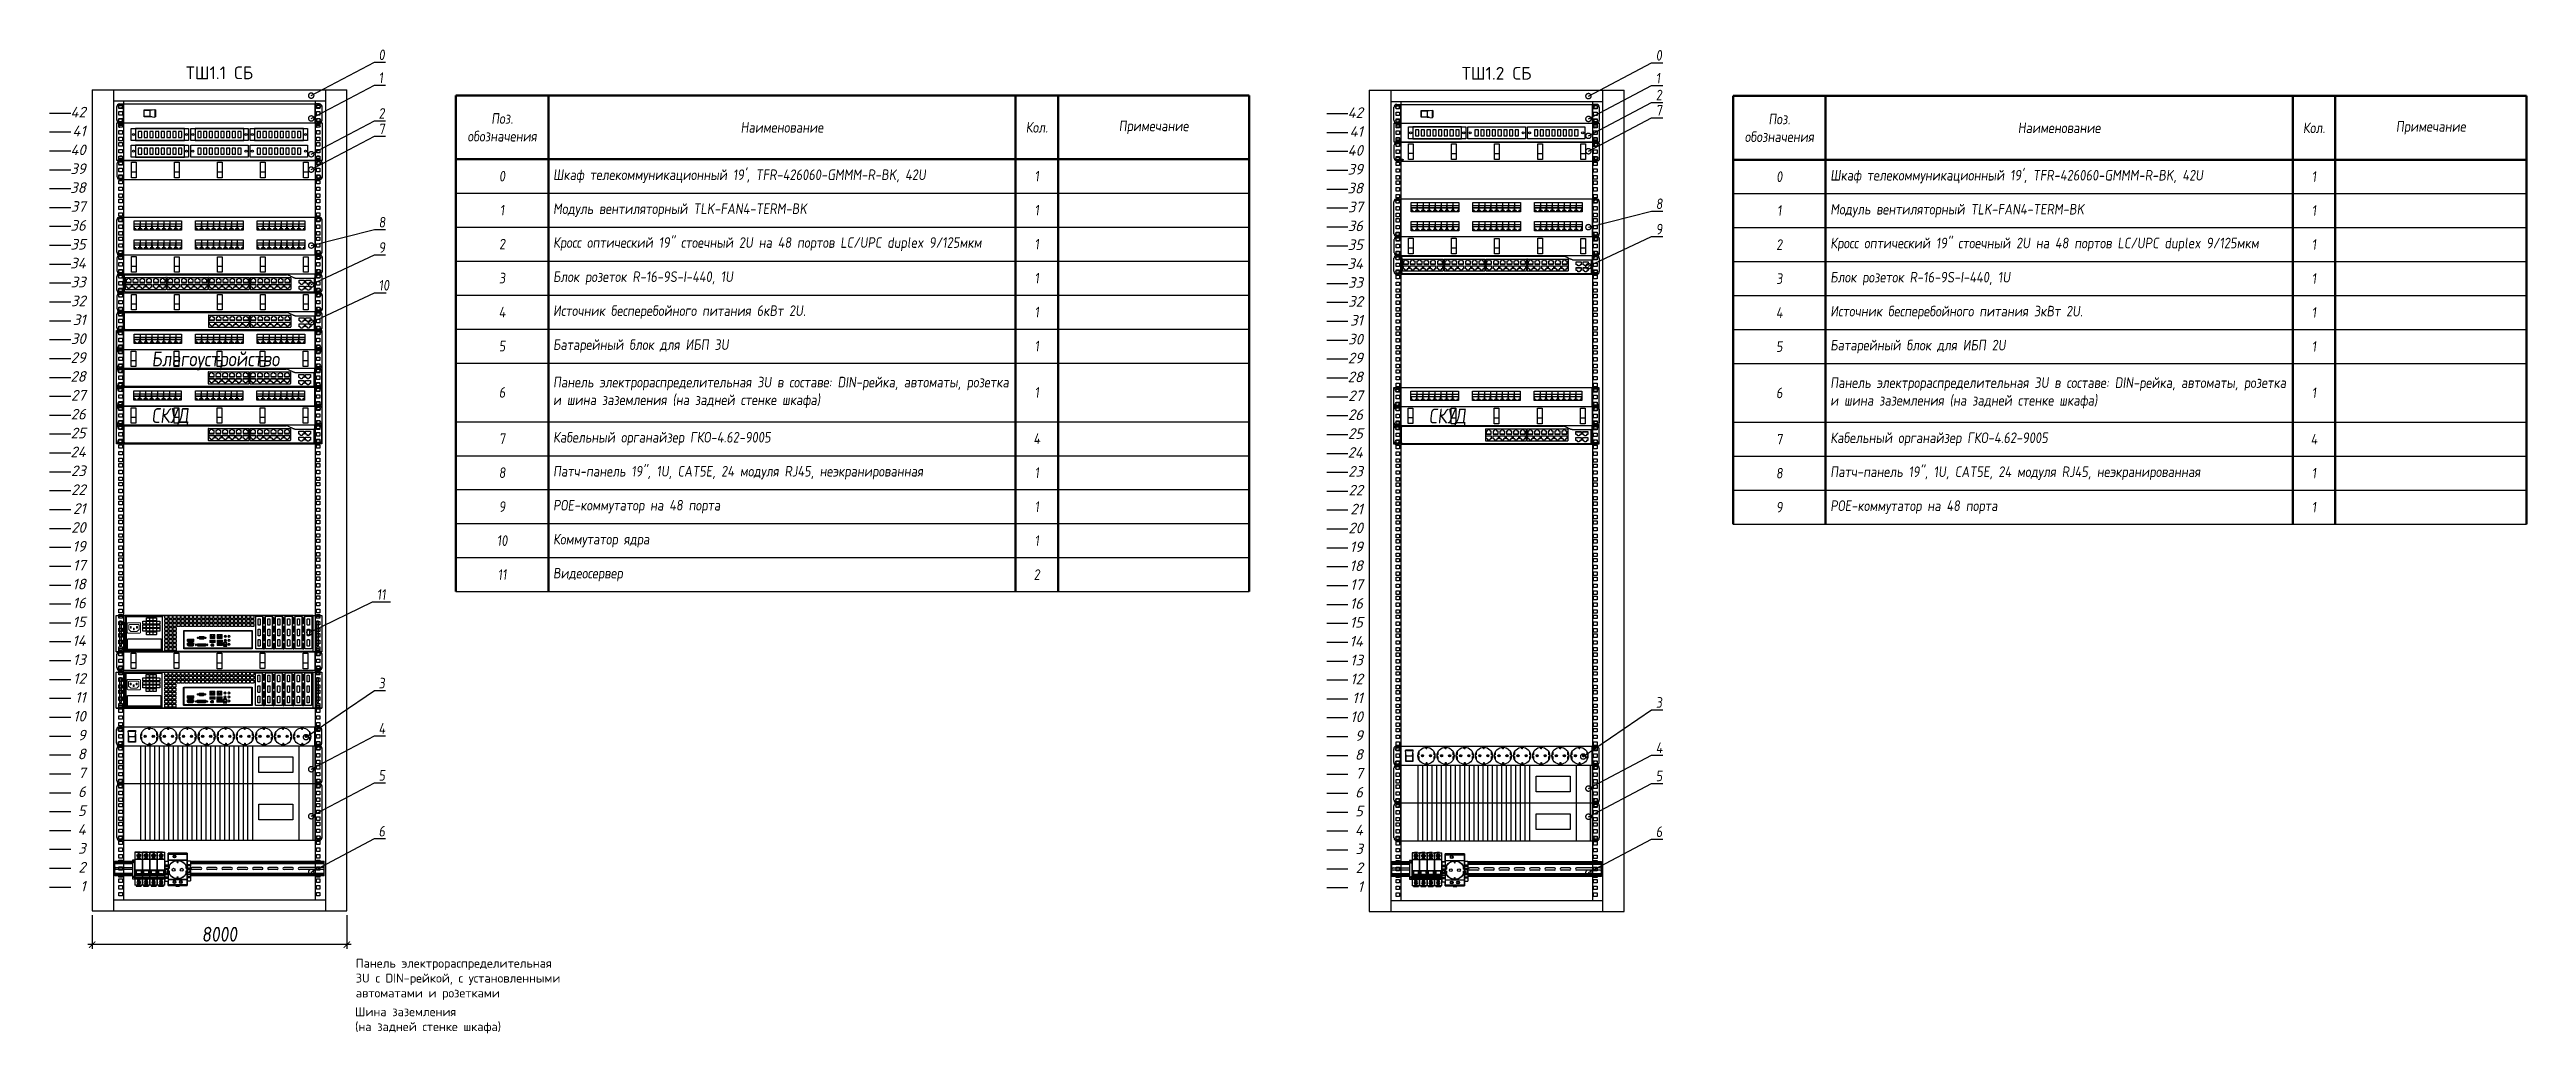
# Model space of a CAD drawing. Header units: millimetres. Extents: x -25459 to 1045457, y -66278 to 462905.
# Drawn here: x 649181 to 707490, y 25621 to 48788 of the extents above; entities that cross this region are included whole.
import ezdxf
from ezdxf import colors
from ezdxf.entities.mleader import LeaderData, LeaderLine
from ezdxf.enums import TextEntityAlignment as Align
from ezdxf.math import Vec2, Vec3

# ---------------------------------------------------------------- set-up
doc = ezdxf.new("R2010")
doc.units = ezdxf.units.MM
doc.layers.add('_СОТ', color=7, linetype='Continuous')
doc.layers.add('layer 1', color=7, linetype='Continuous')
doc.layers.add('АП_АСУ_ОсновнаяТонкая', color=7, linetype='Continuous', lineweight=25)
doc.layers.add('Текст', color=2, linetype='Continuous', lineweight=0)
doc.styles.add('BRAZEN-txt', font='isocpeui.ttf')
doc.styles.add('DEN', font='isocpeur.ttf', dxfattribs={"height": 300})
doc.styles.add('ISOCPEUR', font='isocpeui.ttf', dxfattribs={"height": 250})
doc.styles.add('ISOCUPER', font='isocpeur.ttf', dxfattribs={"width": 0.85, "oblique": 7})
doc.styles.add('KOSTY_STYLE', font='isocpeur.ttf')
doc.dimstyles.new('BRAZEN-Размеры_осевые', dxfattribs={"dimscale": 0, "dimtxt": 350, "dimasz": 150, "dimexe": 100, "dimexo": 100, "dimgap": 70, "dimtad": 1, "dimdec": 0, "dimzin": 0, "dimdsep": 46, "dimtxsty": 'BRAZEN-txt', "dimblk": 'ARCHTICK', "dimcen": 1, "dimdle": 100, "dimadec": 0, "dimazin": 0, "dimtfac": 1, "dimtdec": 0, "dimtofl": 0, "dimtmove": 1, "dimatfit": 3, "dimfxl": 1, "dimtolj": 1, "dimtzin": 0, "dimarcsym": 0})

msp = doc.modelspace()

# ---------------------------------------------------------------- texts
at = {"char_height": 210, "attachment_point": 4, "style": 'KOSTY_STYLE'}
for s, insert, width in [('\\pxql;Панель электрораспределительная \\P3U с DIN-рейкой, с установленными \\Pавтоматами и розетками', (656389.239, 26895.781), 4777.21436), ('\\pxql;Шина заземления \\P(на задней стенке шкафа)', (656373.145, 25929.028), 3649.50575)]:
    msp.add_mtext(s, dxfattribs=dict(at, insert=insert, width=width))
at = {"layer": 'АП_АСУ_ОсновнаяТонкая', "char_height": 350, "attachment_point": 1, "style": 'ISOCUPER'}
for s, insert in [('Благоустройство', (651582.992, 41678.905)), ('СКУД', (651582.992, 40345.405)), ('СКУД', (681649.892, 40333.843))]:
    msp.add_mtext_dynamic_manual_height_columns(s, width=3007.49084, gutter_width=1250, heights=[0], dxfattribs=dict(at, insert=insert))
at = {"layer": 'Текст', "color": 7, "char_height": 300, "width": 6000, "attachment_point": 8, "style": 'DEN'}
for s, insert in [('ТШ1.1 СБ', (653180.62, 48089.933)), ('ТШ1.2 СБ', (683247.52, 48078.371))]:
    msp.add_mtext(s, dxfattribs=dict(at, insert=insert))

# ---------------------------------------------------------------- blocks, each defined once
blk = doc.blocks.new('*T80')
at = {"layer": 'Текст', "color": 0, "lineweight": 50, "ltscale": 100, "transparency": 16777216}
for p, q in [((0, 0), (18675, 0)), ((0, 0), (0, -11681)), ((2175, 0), (2175, -11681)), ((13175, 0), (13175, -11681)), ((14175, 0), (14175, -11681)), ((18675, 0), (18675, -11681)), ((0, -1500), (18675, -1500))]:
    blk.add_line(p, q, dxfattribs=at)
at = {"layer": 'Текст', "color": 0, "lineweight": 25, "ltscale": 100, "transparency": 16777216}
for p, q in [((0, -2300), (18675, -2300)), ((0, -3100), (18675, -3100)), ((0, -3900), (18675, -3900)), ((0, -4700), (18675, -4700)), ((0, -5500), (18675, -5500)), ((0, -6300), (18675, -6300)), ((0, -7681), (18675, -7681)), ((0, -8481), (18675, -8481)), ((0, -9281), (18675, -9281)), ((0, -10081), (18675, -10081)), ((0, -10881), (18675, -10881)), ((0, -11681), (18675, -11681))]:
    blk.add_line(p, q, dxfattribs=at)
at = {"layer": 'Текст', "color": 0, "ltscale": 100, "transparency": 16777216, "char_height": 250, "style": 'ISOCUPER'}
for s, insert, width, attachment_point in [('Поз. обозначения', (1088, -750), 1952.07, 5), ('Наименование', (7675, -750), 10776.98, 5), ('Кол.', (13675, -750), 776.98, 5), ('Примечание', (16425, -750), 4276.98, 5), ("\\A1;Шкаф телекоммуникационный 19{\\A0;'}, {\\A0;TFR-426060-GMMM-R-BK, 42U}", (2287, -1900), 10776.98, 4), ('0', (1088, -1900), 1952.07, 5), ('1', (13675, -1900), 776.98, 5), ('1', (1088, -2700), 1952.07, 5), ('Модуль вентиляторны{\\C7;й }TLK-FAN4-TERM-BK', (2287, -2700), 10776.98, 4), ('1', (13675, -2700), 776.98, 5), ('2', (1088, -3500), 1952.07, 5), ('Кросс оптический 19" стоечный 2U на 48 портов LC/UPC duplex 9/125мкм', (2287, -3500), 10776.98, 4), ('1', (13675, -3500), 776.98, 5), ('3', (1088, -4300), 1952.07, 5), ('Блок розеток R-16-9S-I-440, 1U', (2287, -4300), 10776.98, 4), ('1', (13675, -4300), 776.98, 5), ('4', (1088, -5100), 1952.07, 5), ('Источник бесперебойного питания 6кВт 2U.', (2287, -5100), 10776.98, 4), ('1', (13675, -5100), 776.98, 5), ('5', (1088, -5900), 1952.07, 5), ('Батарейный блок для ИБП 3U', (2287, -5900), 10776.98, 4), ('1', (13675, -5900), 776.98, 5), ('6', (1088, -6991), 1952.07, 5), ('Панель электрораспределительная 3U в составе: DIN-рейка, автоматы, розетка и шина заземления (на задней стенке шкафа)', (2287, -6991), 10776.98, 4), ('1', (13675, -6991), 776.98, 5), ('7', (1088, -8081), 1952.07, 5), ('Кабельный органайзер ГКО-4.62-9005', (2287, -8081), 10776.98, 4), ('4', (13675, -8081), 776.98, 5), ('Патч-панель 19", 1U, CAT5E, 24 модуля RJ45, неэкранированная', (2287, -8881), 10776.98, 4), ('8', (1088, -8881), 1952.07, 5), ('1', (13675, -8881), 776.98, 5), ('9', (1088, -9681), 1952.07, 5), ('РОЕ-коммутатор на 48 порта', (2287, -9681), 10776.98, 4), ('1', (13675, -9681), 776.98, 5), ('10', (1088, -10481), 1952.07, 5), ('Коммутатор ядра', (2287, -10481), 10776.98, 4), ('1', (13675, -10481), 776.98, 5), ('11', (1088, -11281), 1952.07, 5), ('Видеосервер', (2287, -11281), 10776.98, 4), ('2', (13675, -11281), 776.98, 5)]:
    blk.add_mtext(s, dxfattribs=dict(at, insert=insert, width=width, attachment_point=attachment_point))
blk = doc.blocks.new('*U77')
at = {"color": 0, "linetype": 'ByBlock', "lineweight": -2}
for p, q in [((0, 1933.5), (0, 1900.2)), ((0, 1933.5), (600, 1933.5)), ((50.5, 1933.5), (50.5, 1900.2)), ((549.5, 1933.5), (549.5, 1900.2)), ((600, 1900.2), (600, 1933.5)), ((-50, 1877.975), (-100, 1877.975)), ((0, 1900.2), (0, 1855.75)), ((50.5, 1907.5), (549.5, 1907.5)), ((50.5, 1900.2), (50.5, 1855.75)), ((63.35, 1889.7), (63.35, 1898)), ((63.35, 1898), (71.65, 1898)), ((71.65, 1889.7), (63.35, 1889.7)), ((63.35, 1873.825), (63.35, 1882.125)), ((63.35, 1882.125), (71.65, 1882.125)), ((71.65, 1873.825), (63.35, 1873.825)), ((63.35, 1857.95), (63.35, 1866.25)), ((63.35, 1866.25), (71.65, 1866.25)), ((71.65, 1898), (71.65, 1889.7)), ((71.65, 1882.125), (71.65, 1873.825)), ((71.65, 1866.25), (71.65, 1857.95)), ((74.5, 1907.5), (74.5, 1900.2)), ((74.5, 1900.2), (74.5, 1855.75)), ((525.5, 1907.5), (525.5, 1900.2)), ((525.5, 1900.2), (525.5, 1855.75)), ((528.35, 1889.7), (528.35, 1898)), ((528.35, 1898), (536.65, 1898)), ((536.65, 1889.7), (528.35, 1889.7)), ((528.35, 1873.825), (528.35, 1882.125)), ((528.35, 1882.125), (536.65, 1882.125)), ((536.65, 1873.825), (528.35, 1873.825)), ((528.35, 1857.95), (528.35, 1866.25)), ((528.35, 1866.25), (536.65, 1866.25)), ((536.65, 1898), (536.65, 1889.7)), ((536.65, 1882.125), (536.65, 1873.825)), ((536.65, 1866.25), (536.65, 1857.95)), ((549.5, 1900.2), (549.5, 1855.75)), ((600, 1855.75), (600, 1900.2)), ((-50, 1833.525), (-100, 1833.525)), ((0, 1855.75), (0, 1811.3)), ((0, 1811.3), (0, 1766.85)), ((50.5, 1855.75), (50.5, 1811.3)), ((50.5, 1811.3), (50.5, 1766.85)), ((71.65, 1857.95), (63.35, 1857.95)), ((63.35, 1845.25), (63.35, 1853.55)), ((63.35, 1853.55), (71.65, 1853.55)), ((71.65, 1845.25), (63.35, 1845.25)), ((63.35, 1829.375), (63.35, 1837.675)), ((63.35, 1837.675), (71.65, 1837.675)), ((71.65, 1829.375), (63.35, 1829.375)), ((63.35, 1813.5), (63.35, 1821.8)), ((63.35, 1821.8), (71.65, 1821.8)), ((71.65, 1813.5), (63.35, 1813.5)), ((63.35, 1800.8), (63.35, 1809.1)), ((63.35, 1809.1), (71.65, 1809.1)), ((71.65, 1853.55), (71.65, 1845.25)), ((71.65, 1837.675), (71.65, 1829.375)), ((71.65, 1821.8), (71.65, 1813.5)), ((71.65, 1809.1), (71.65, 1800.8)), ((74.5, 1855.75), (74.5, 1811.3)), ((74.5, 1811.3), (74.5, 1766.85)), ((525.5, 1855.75), (525.5, 1811.3)), ((525.5, 1811.3), (525.5, 1766.85)), ((536.65, 1857.95), (528.35, 1857.95)), ((528.35, 1845.25), (528.35, 1853.55)), ((528.35, 1853.55), (536.65, 1853.55)), ((536.65, 1845.25), (528.35, 1845.25)), ((528.35, 1829.375), (528.35, 1837.675)), ((528.35, 1837.675), (536.65, 1837.675)), ((536.65, 1829.375), (528.35, 1829.375)), ((528.35, 1813.5), (528.35, 1821.8)), ((528.35, 1821.8), (536.65, 1821.8)), ((536.65, 1813.5), (528.35, 1813.5)), ((528.35, 1800.8), (528.35, 1809.1)), ((528.35, 1809.1), (536.65, 1809.1)), ((536.65, 1853.55), (536.65, 1845.25)), ((536.65, 1837.675), (536.65, 1829.375)), ((536.65, 1821.8), (536.65, 1813.5)), ((536.65, 1809.1), (536.65, 1800.8)), ((549.5, 1855.75), (549.5, 1811.3)), ((549.5, 1811.3), (549.5, 1766.85)), ((600, 1811.3), (600, 1855.75)), ((600, 1766.85), (600, 1811.3)), ((-50, 1789.075), (-100, 1789.075)), ((0, 1766.85), (0, 1722.4)), ((50.5, 1766.85), (50.5, 1722.4)), ((71.65, 1800.8), (63.35, 1800.8)), ((63.35, 1784.925), (63.35, 1793.225)), ((63.35, 1793.225), (71.65, 1793.225)), ((71.65, 1784.925), (63.35, 1784.925)), ((63.35, 1769.05), (63.35, 1777.35)), ((63.35, 1777.35), (71.65, 1777.35)), ((71.65, 1769.05), (63.35, 1769.05)), ((63.35, 1756.35), (63.35, 1764.65)), ((63.35, 1764.65), (71.65, 1764.65)), ((71.65, 1756.35), (63.35, 1756.35)), ((71.65, 1793.225), (71.65, 1784.925)), ((71.65, 1777.35), (71.65, 1769.05)), ((71.65, 1764.65), (71.65, 1756.35)), ((74.5, 1766.85), (74.5, 1722.4)), ((525.5, 1766.85), (525.5, 1722.4)), ((536.65, 1800.8), (528.35, 1800.8)), ((528.35, 1784.925), (528.35, 1793.225)), ((528.35, 1793.225), (536.65, 1793.225)), ((536.65, 1784.925), (528.35, 1784.925)), ((528.35, 1769.05), (528.35, 1777.35)), ((528.35, 1777.35), (536.65, 1777.35)), ((536.65, 1769.05), (528.35, 1769.05)), ((528.35, 1756.35), (528.35, 1764.65)), ((528.35, 1764.65), (536.65, 1764.65)), ((536.65, 1756.35), (528.35, 1756.35)), ((536.65, 1793.225), (536.65, 1784.925)), ((536.65, 1777.35), (536.65, 1769.05)), ((536.65, 1764.65), (536.65, 1756.35)), ((549.5, 1766.85), (549.5, 1722.4)), ((600, 1722.4), (600, 1766.85)), ((-50, 1744.625), (-100, 1744.625)), ((-50, 1700.175), (-100, 1700.175)), ((0, 1722.4), (0, 1677.95)), ((50.5, 1722.4), (50.5, 1677.95)), ((63.35, 1740.475), (63.35, 1748.775)), ((63.35, 1748.775), (71.65, 1748.775)), ((71.65, 1740.475), (63.35, 1740.475)), ((63.35, 1724.6), (63.35, 1732.9)), ((63.35, 1732.9), (71.65, 1732.9)), ((71.65, 1724.6), (63.35, 1724.6)), ((63.35, 1711.9), (63.35, 1720.2)), ((63.35, 1720.2), (71.65, 1720.2)), ((71.65, 1711.9), (63.35, 1711.9)), ((63.35, 1696.025), (63.35, 1704.325)), ((63.35, 1704.325), (71.65, 1704.325)), ((71.65, 1696.025), (63.35, 1696.025)), ((71.65, 1748.775), (71.65, 1740.475)), ((71.65, 1732.9), (71.65, 1724.6)), ((71.65, 1720.2), (71.65, 1711.9)), ((71.65, 1704.325), (71.65, 1696.025)), ((74.5, 1722.4), (74.5, 1677.95)), ((525.5, 1722.4), (525.5, 1677.95)), ((528.35, 1740.475), (528.35, 1748.775)), ((528.35, 1748.775), (536.65, 1748.775)), ((536.65, 1740.475), (528.35, 1740.475)), ((528.35, 1724.6), (528.35, 1732.9)), ((528.35, 1732.9), (536.65, 1732.9)), ((536.65, 1724.6), (528.35, 1724.6)), ((528.35, 1711.9), (528.35, 1720.2)), ((528.35, 1720.2), (536.65, 1720.2)), ((536.65, 1711.9), (528.35, 1711.9)), ((528.35, 1696.025), (528.35, 1704.325)), ((528.35, 1704.325), (536.65, 1704.325)), ((536.65, 1696.025), (528.35, 1696.025)), ((536.65, 1748.775), (536.65, 1740.475)), ((536.65, 1732.9), (536.65, 1724.6)), ((536.65, 1720.2), (536.65, 1711.9)), ((536.65, 1704.325), (536.65, 1696.025)), ((549.5, 1722.4), (549.5, 1677.95)), ((600, 1677.95), (600, 1722.4)), ((-50, 1655.725), (-100, 1655.725)), ((0, 1677.95), (0, 1633.5)), ((0, 1633.5), (0, 1589.05)), ((50.5, 1677.95), (50.5, 1633.5)), ((50.5, 1633.5), (50.5, 1589.05)), ((63.35, 1680.15), (63.35, 1688.45)), ((63.35, 1688.45), (71.65, 1688.45)), ((71.65, 1680.15), (63.35, 1680.15)), ((63.35, 1667.45), (63.35, 1675.75)), ((63.35, 1675.75), (71.65, 1675.75)), ((71.65, 1667.45), (63.35, 1667.45)), ((63.35, 1651.575), (63.35, 1659.875)), ((63.35, 1659.875), (71.65, 1659.875)), ((71.65, 1651.575), (63.35, 1651.575)), ((63.35, 1635.7), (63.35, 1644)), ((63.35, 1644), (71.65, 1644)), ((71.65, 1635.7), (63.35, 1635.7)), ((71.65, 1688.45), (71.65, 1680.15)), ((71.65, 1675.75), (71.65, 1667.45)), ((71.65, 1659.875), (71.65, 1651.575)), ((71.65, 1644), (71.65, 1635.7)), ((74.5, 1677.95), (74.5, 1633.5)), ((74.5, 1633.5), (74.5, 1589.05)), ((525.5, 1677.95), (525.5, 1633.5)), ((525.5, 1633.5), (525.5, 1589.05)), ((528.35, 1680.15), (528.35, 1688.45)), ((528.35, 1688.45), (536.65, 1688.45)), ((536.65, 1680.15), (528.35, 1680.15)), ((528.35, 1667.45), (528.35, 1675.75)), ((528.35, 1675.75), (536.65, 1675.75)), ((536.65, 1667.45), (528.35, 1667.45)), ((528.35, 1651.575), (528.35, 1659.875)), ((528.35, 1659.875), (536.65, 1659.875)), ((536.65, 1651.575), (528.35, 1651.575)), ((528.35, 1635.7), (528.35, 1644)), ((528.35, 1644), (536.65, 1644)), ((536.65, 1635.7), (528.35, 1635.7)), ((536.65, 1688.45), (536.65, 1680.15)), ((536.65, 1675.75), (536.65, 1667.45)), ((536.65, 1659.875), (536.65, 1651.575)), ((536.65, 1644), (536.65, 1635.7)), ((549.5, 1677.95), (549.5, 1633.5)), ((549.5, 1633.5), (549.5, 1589.05)), ((600, 1633.5), (600, 1677.95)), ((600, 1589.05), (600, 1633.5)), ((-50, 1611.275), (-100, 1611.275)), ((0, 1589.05), (0, 1544.6)), ((50.5, 1589.05), (50.5, 1544.6)), ((63.35, 1623), (63.35, 1631.3)), ((63.35, 1631.3), (71.65, 1631.3)), ((71.65, 1623), (63.35, 1623)), ((63.35, 1607.125), (63.35, 1615.425)), ((63.35, 1615.425), (71.65, 1615.425)), ((71.65, 1607.125), (63.35, 1607.125)), ((63.35, 1591.25), (63.35, 1599.55)), ((63.35, 1599.55), (71.65, 1599.55)), ((71.65, 1591.25), (63.35, 1591.25)), ((63.35, 1578.55), (63.35, 1586.85)), ((63.35, 1586.85), (71.65, 1586.85)), ((71.65, 1578.55), (63.35, 1578.55)), ((71.65, 1631.3), (71.65, 1623)), ((71.65, 1615.425), (71.65, 1607.125)), ((71.65, 1599.55), (71.65, 1591.25)), ((71.65, 1586.85), (71.65, 1578.55)), ((74.5, 1589.05), (74.5, 1544.6)), ((525.5, 1589.05), (525.5, 1544.6)), ((528.35, 1623), (528.35, 1631.3)), ((528.35, 1631.3), (536.65, 1631.3)), ((536.65, 1623), (528.35, 1623)), ((528.35, 1607.125), (528.35, 1615.425)), ((528.35, 1615.425), (536.65, 1615.425)), ((536.65, 1607.125), (528.35, 1607.125)), ((528.35, 1591.25), (528.35, 1599.55)), ((528.35, 1599.55), (536.65, 1599.55)), ((536.65, 1591.25), (528.35, 1591.25)), ((528.35, 1578.55), (528.35, 1586.85)), ((528.35, 1586.85), (536.65, 1586.85)), ((536.65, 1578.55), (528.35, 1578.55)), ((536.65, 1631.3), (536.65, 1623)), ((536.65, 1615.425), (536.65, 1607.125)), ((536.65, 1599.55), (536.65, 1591.25)), ((536.65, 1586.85), (536.65, 1578.55)), ((549.5, 1589.05), (549.5, 1544.6)), ((600, 1544.6), (600, 1589.05)), ((-50, 1566.825), (-100, 1566.825)), ((-50, 1522.375), (-100, 1522.375)), ((0, 1544.6), (0, 1500.15)), ((50.5, 1544.6), (50.5, 1500.15)), ((63.35, 1562.675), (63.35, 1570.975)), ((63.35, 1570.975), (71.65, 1570.975)), ((71.65, 1562.675), (63.35, 1562.675)), ((63.35, 1546.8), (63.35, 1555.1)), ((63.35, 1555.1), (71.65, 1555.1)), ((71.65, 1546.8), (63.35, 1546.8)), ((63.35, 1534.1), (63.35, 1542.4)), ((63.35, 1542.4), (71.65, 1542.4)), ((71.65, 1534.1), (63.35, 1534.1)), ((63.35, 1518.225), (63.35, 1526.525)), ((63.35, 1526.525), (71.65, 1526.525)), ((71.65, 1518.225), (63.35, 1518.225)), ((71.65, 1570.975), (71.65, 1562.675)), ((71.65, 1555.1), (71.65, 1546.8)), ((71.65, 1542.4), (71.65, 1534.1)), ((71.65, 1526.525), (71.65, 1518.225)), ((74.5, 1544.6), (74.5, 1500.15)), ((525.5, 1544.6), (525.5, 1500.15)), ((528.35, 1562.675), (528.35, 1570.975)), ((528.35, 1570.975), (536.65, 1570.975)), ((536.65, 1562.675), (528.35, 1562.675)), ((528.35, 1546.8), (528.35, 1555.1)), ((528.35, 1555.1), (536.65, 1555.1)), ((536.65, 1546.8), (528.35, 1546.8)), ((528.35, 1534.1), (528.35, 1542.4)), ((528.35, 1542.4), (536.65, 1542.4)), ((536.65, 1534.1), (528.35, 1534.1)), ((528.35, 1518.225), (528.35, 1526.525)), ((528.35, 1526.525), (536.65, 1526.525)), ((536.65, 1518.225), (528.35, 1518.225)), ((536.65, 1570.975), (536.65, 1562.675)), ((536.65, 1555.1), (536.65, 1546.8)), ((536.65, 1542.4), (536.65, 1534.1)), ((536.65, 1526.525), (536.65, 1518.225)), ((549.5, 1544.6), (549.5, 1500.15)), ((600, 1500.15), (600, 1544.6)), ((-50, 1477.925), (-100, 1477.925)), ((0, 1500.15), (0, 1455.7)), ((50.5, 1500.15), (50.5, 1455.7)), ((63.35, 1502.35), (63.35, 1510.65)), ((63.35, 1510.65), (71.65, 1510.65)), ((71.65, 1502.35), (63.35, 1502.35)), ((63.35, 1489.65), (63.35, 1497.95)), ((63.35, 1497.95), (71.65, 1497.95)), ((71.65, 1489.65), (63.35, 1489.65)), ((63.35, 1473.775), (63.35, 1482.075)), ((63.35, 1482.075), (71.65, 1482.075)), ((71.65, 1473.775), (63.35, 1473.775)), ((63.35, 1457.9), (63.35, 1466.2)), ((63.35, 1466.2), (71.65, 1466.2)), ((71.65, 1457.9), (63.35, 1457.9)), ((71.65, 1510.65), (71.65, 1502.35)), ((71.65, 1497.95), (71.65, 1489.65)), ((71.65, 1482.075), (71.65, 1473.775)), ((71.65, 1466.2), (71.65, 1457.9)), ((74.5, 1500.15), (74.5, 1455.7)), ((525.5, 1500.15), (525.5, 1455.7)), ((528.35, 1502.35), (528.35, 1510.65)), ((528.35, 1510.65), (536.65, 1510.65)), ((536.65, 1502.35), (528.35, 1502.35)), ((528.35, 1489.65), (528.35, 1497.95)), ((528.35, 1497.95), (536.65, 1497.95)), ((536.65, 1489.65), (528.35, 1489.65)), ((528.35, 1473.775), (528.35, 1482.075)), ((528.35, 1482.075), (536.65, 1482.075)), ((536.65, 1473.775), (528.35, 1473.775)), ((528.35, 1457.9), (528.35, 1466.2)), ((528.35, 1466.2), (536.65, 1466.2)), ((536.65, 1457.9), (528.35, 1457.9)), ((536.65, 1510.65), (536.65, 1502.35)), ((536.65, 1497.95), (536.65, 1489.65)), ((536.65, 1482.075), (536.65, 1473.775)), ((536.65, 1466.2), (536.65, 1457.9)), ((549.5, 1500.15), (549.5, 1455.7)), ((600, 1455.7), (600, 1500.15)), ((-50, 1433.475), (-100, 1433.475)), ((0, 1455.7), (0, 1411.25)), ((0, 1411.25), (0, 1366.8)), ((50.5, 1455.7), (50.5, 1411.25)), ((50.5, 1411.25), (50.5, 1366.8)), ((63.35, 1445.2), (63.35, 1453.5)), ((63.35, 1453.5), (71.65, 1453.5)), ((71.65, 1445.2), (63.35, 1445.2)), ((63.35, 1429.325), (63.35, 1437.625)), ((63.35, 1437.625), (71.65, 1437.625)), ((71.65, 1429.325), (63.35, 1429.325)), ((63.35, 1413.45), (63.35, 1421.75)), ((63.35, 1421.75), (71.65, 1421.75)), ((71.65, 1413.45), (63.35, 1413.45)), ((63.35, 1400.75), (63.35, 1409.05)), ((63.35, 1409.05), (71.65, 1409.05)), ((71.65, 1400.75), (63.35, 1400.75)), ((71.65, 1453.5), (71.65, 1445.2)), ((71.65, 1437.625), (71.65, 1429.325)), ((71.65, 1421.75), (71.65, 1413.45)), ((71.65, 1409.05), (71.65, 1400.75)), ((74.5, 1455.7), (74.5, 1411.25)), ((74.5, 1411.25), (74.5, 1366.8)), ((525.5, 1455.7), (525.5, 1411.25)), ((525.5, 1411.25), (525.5, 1366.8)), ((528.35, 1445.2), (528.35, 1453.5)), ((528.35, 1453.5), (536.65, 1453.5)), ((536.65, 1445.2), (528.35, 1445.2)), ((528.35, 1429.325), (528.35, 1437.625)), ((528.35, 1437.625), (536.65, 1437.625)), ((536.65, 1429.325), (528.35, 1429.325)), ((528.35, 1413.45), (528.35, 1421.75)), ((528.35, 1421.75), (536.65, 1421.75)), ((536.65, 1413.45), (528.35, 1413.45)), ((528.35, 1400.75), (528.35, 1409.05)), ((528.35, 1409.05), (536.65, 1409.05)), ((536.65, 1400.75), (528.35, 1400.75)), ((536.65, 1453.5), (536.65, 1445.2)), ((536.65, 1437.625), (536.65, 1429.325)), ((536.65, 1421.75), (536.65, 1413.45)), ((536.65, 1409.05), (536.65, 1400.75)), ((549.5, 1455.7), (549.5, 1411.25)), ((549.5, 1411.25), (549.5, 1366.8)), ((600, 1411.25), (600, 1455.7)), ((600, 1366.8), (600, 1411.25)), ((-50, 1389.025), (-100, 1389.025)), ((-50, 1344.575), (-100, 1344.575)), ((0, 1366.8), (0, 1322.35)), ((50.5, 1366.8), (50.5, 1322.35)), ((63.35, 1384.875), (63.35, 1393.175)), ((63.35, 1393.175), (71.65, 1393.175)), ((71.65, 1384.875), (63.35, 1384.875)), ((63.35, 1369), (63.35, 1377.3)), ((63.35, 1377.3), (71.65, 1377.3)), ((71.65, 1369), (63.35, 1369)), ((63.35, 1356.3), (63.35, 1364.6)), ((63.35, 1364.6), (71.65, 1364.6)), ((71.65, 1356.3), (63.35, 1356.3)), ((63.35, 1340.425), (63.35, 1348.725)), ((63.35, 1348.725), (71.65, 1348.725)), ((71.65, 1393.175), (71.65, 1384.875)), ((71.65, 1377.3), (71.65, 1369)), ((71.65, 1364.6), (71.65, 1356.3)), ((71.65, 1348.725), (71.65, 1340.425)), ((74.5, 1366.8), (74.5, 1322.35)), ((525.5, 1366.8), (525.5, 1322.35)), ((528.35, 1384.875), (528.35, 1393.175)), ((528.35, 1393.175), (536.65, 1393.175)), ((536.65, 1384.875), (528.35, 1384.875)), ((528.35, 1369), (528.35, 1377.3)), ((528.35, 1377.3), (536.65, 1377.3)), ((536.65, 1369), (528.35, 1369)), ((528.35, 1356.3), (528.35, 1364.6)), ((528.35, 1364.6), (536.65, 1364.6)), ((536.65, 1356.3), (528.35, 1356.3)), ((528.35, 1340.425), (528.35, 1348.725)), ((528.35, 1348.725), (536.65, 1348.725)), ((536.65, 1393.175), (536.65, 1384.875)), ((536.65, 1377.3), (536.65, 1369)), ((536.65, 1364.6), (536.65, 1356.3)), ((536.65, 1348.725), (536.65, 1340.425)), ((549.5, 1366.8), (549.5, 1322.35)), ((600, 1322.35), (600, 1366.8)), ((-50, 1300.125), (-100, 1300.125)), ((0, 1322.35), (0, 1277.9)), ((50.5, 1322.35), (50.5, 1277.9)), ((71.65, 1340.425), (63.35, 1340.425)), ((63.35, 1324.55), (63.35, 1332.85)), ((63.35, 1332.85), (71.65, 1332.85)), ((71.65, 1324.55), (63.35, 1324.55)), ((63.35, 1311.85), (63.35, 1320.15)), ((63.35, 1320.15), (71.65, 1320.15)), ((71.65, 1311.85), (63.35, 1311.85)), ((63.35, 1295.975), (63.35, 1304.275)), ((63.35, 1304.275), (71.65, 1304.275)), ((71.65, 1295.975), (63.35, 1295.975)), ((63.35, 1280.1), (63.35, 1288.4)), ((63.35, 1288.4), (71.65, 1288.4)), ((71.65, 1332.85), (71.65, 1324.55)), ((71.65, 1320.15), (71.65, 1311.85)), ((71.65, 1304.275), (71.65, 1295.975)), ((71.65, 1288.4), (71.65, 1280.1)), ((74.5, 1322.35), (74.5, 1277.9)), ((525.5, 1322.35), (525.5, 1277.9)), ((536.65, 1340.425), (528.35, 1340.425)), ((528.35, 1324.55), (528.35, 1332.85)), ((528.35, 1332.85), (536.65, 1332.85)), ((536.65, 1324.55), (528.35, 1324.55)), ((528.35, 1311.85), (528.35, 1320.15)), ((528.35, 1320.15), (536.65, 1320.15)), ((536.65, 1311.85), (528.35, 1311.85)), ((528.35, 1295.975), (528.35, 1304.275)), ((528.35, 1304.275), (536.65, 1304.275)), ((536.65, 1295.975), (528.35, 1295.975)), ((528.35, 1280.1), (528.35, 1288.4)), ((528.35, 1288.4), (536.65, 1288.4)), ((536.65, 1332.85), (536.65, 1324.55)), ((536.65, 1320.15), (536.65, 1311.85)), ((536.65, 1304.275), (536.65, 1295.975)), ((536.65, 1288.4), (536.65, 1280.1)), ((549.5, 1322.35), (549.5, 1277.9)), ((600, 1277.9), (600, 1322.35)), ((-50, 1255.675), (-100, 1255.675)), ((0, 1277.9), (0, 1233.45)), ((0, 1233.45), (0, 1189)), ((50.5, 1277.9), (50.5, 1233.45)), ((50.5, 1233.45), (50.5, 1189)), ((71.65, 1280.1), (63.35, 1280.1)), ((63.35, 1267.4), (63.35, 1275.7)), ((63.35, 1275.7), (71.65, 1275.7)), ((71.65, 1267.4), (63.35, 1267.4)), ((63.35, 1251.525), (63.35, 1259.825)), ((63.35, 1259.825), (71.65, 1259.825)), ((71.65, 1251.525), (63.35, 1251.525)), ((63.35, 1235.65), (63.35, 1243.95)), ((63.35, 1243.95), (71.65, 1243.95)), ((71.65, 1235.65), (63.35, 1235.65)), ((63.35, 1222.95), (63.35, 1231.25)), ((63.35, 1231.25), (71.65, 1231.25)), ((71.65, 1275.7), (71.65, 1267.4)), ((71.65, 1259.825), (71.65, 1251.525)), ((71.65, 1243.95), (71.65, 1235.65)), ((71.65, 1231.25), (71.65, 1222.95)), ((74.5, 1277.9), (74.5, 1233.45)), ((74.5, 1233.45), (74.5, 1189)), ((525.5, 1277.9), (525.5, 1233.45)), ((525.5, 1233.45), (525.5, 1189)), ((536.65, 1280.1), (528.35, 1280.1)), ((528.35, 1267.4), (528.35, 1275.7)), ((528.35, 1275.7), (536.65, 1275.7)), ((536.65, 1267.4), (528.35, 1267.4)), ((528.35, 1251.525), (528.35, 1259.825)), ((528.35, 1259.825), (536.65, 1259.825)), ((536.65, 1251.525), (528.35, 1251.525)), ((528.35, 1235.65), (528.35, 1243.95)), ((528.35, 1243.95), (536.65, 1243.95)), ((536.65, 1235.65), (528.35, 1235.65)), ((528.35, 1222.95), (528.35, 1231.25)), ((528.35, 1231.25), (536.65, 1231.25)), ((536.65, 1275.7), (536.65, 1267.4)), ((536.65, 1259.825), (536.65, 1251.525)), ((536.65, 1243.95), (536.65, 1235.65)), ((536.65, 1231.25), (536.65, 1222.95)), ((549.5, 1277.9), (549.5, 1233.45)), ((549.5, 1233.45), (549.5, 1189)), ((600, 1233.45), (600, 1277.9)), ((600, 1189), (600, 1233.45)), ((-50, 1211.225), (-100, 1211.225)), ((-50, 1166.775), (-100, 1166.775)), ((0, 1189), (0, 1144.55)), ((50.5, 1189), (50.5, 1144.55)), ((71.65, 1222.95), (63.35, 1222.95)), ((63.35, 1207.075), (63.35, 1215.375)), ((63.35, 1215.375), (71.65, 1215.375)), ((71.65, 1207.075), (63.35, 1207.075)), ((63.35, 1191.2), (63.35, 1199.5)), ((63.35, 1199.5), (71.65, 1199.5)), ((71.65, 1191.2), (63.35, 1191.2)), ((63.35, 1178.5), (63.35, 1186.8)), ((63.35, 1186.8), (71.65, 1186.8)), ((71.65, 1178.5), (63.35, 1178.5)), ((63.35, 1162.625), (63.35, 1170.925)), ((63.35, 1170.925), (71.65, 1170.925)), ((71.65, 1215.375), (71.65, 1207.075)), ((71.65, 1199.5), (71.65, 1191.2)), ((71.65, 1186.8), (71.65, 1178.5)), ((71.65, 1170.925), (71.65, 1162.625)), ((74.5, 1189), (74.5, 1144.55)), ((525.5, 1189), (525.5, 1144.55)), ((536.65, 1222.95), (528.35, 1222.95)), ((528.35, 1207.075), (528.35, 1215.375)), ((528.35, 1215.375), (536.65, 1215.375)), ((536.65, 1207.075), (528.35, 1207.075)), ((528.35, 1191.2), (528.35, 1199.5)), ((528.35, 1199.5), (536.65, 1199.5)), ((536.65, 1191.2), (528.35, 1191.2)), ((528.35, 1178.5), (528.35, 1186.8)), ((528.35, 1186.8), (536.65, 1186.8)), ((536.65, 1178.5), (528.35, 1178.5)), ((528.35, 1162.625), (528.35, 1170.925)), ((528.35, 1170.925), (536.65, 1170.925)), ((536.65, 1215.375), (536.65, 1207.075)), ((536.65, 1199.5), (536.65, 1191.2)), ((536.65, 1186.8), (536.65, 1178.5)), ((536.65, 1170.925), (536.65, 1162.625)), ((549.5, 1189), (549.5, 1144.55)), ((600, 1144.55), (600, 1189)), ((-50, 1122.325), (-100, 1122.325)), ((0, 1144.55), (0, 1100.1)), ((50.5, 1144.55), (50.5, 1100.1)), ((71.65, 1162.625), (63.35, 1162.625)), ((63.35, 1146.75), (63.35, 1155.05)), ((63.35, 1155.05), (71.65, 1155.05)), ((71.65, 1146.75), (63.35, 1146.75)), ((63.35, 1134.05), (63.35, 1142.35)), ((63.35, 1142.35), (71.65, 1142.35)), ((71.65, 1134.05), (63.35, 1134.05)), ((63.35, 1118.175), (63.35, 1126.475)), ((63.35, 1126.475), (71.65, 1126.475)), ((71.65, 1118.175), (63.35, 1118.175)), ((63.35, 1102.3), (63.35, 1110.6)), ((63.35, 1110.6), (71.65, 1110.6)), ((71.65, 1155.05), (71.65, 1146.75)), ((71.65, 1142.35), (71.65, 1134.05)), ((71.65, 1126.475), (71.65, 1118.175)), ((71.65, 1110.6), (71.65, 1102.3)), ((74.5, 1144.55), (74.5, 1100.1)), ((525.5, 1144.55), (525.5, 1100.1)), ((536.65, 1162.625), (528.35, 1162.625)), ((528.35, 1146.75), (528.35, 1155.05)), ((528.35, 1155.05), (536.65, 1155.05)), ((536.65, 1146.75), (528.35, 1146.75)), ((528.35, 1134.05), (528.35, 1142.35)), ((528.35, 1142.35), (536.65, 1142.35)), ((536.65, 1134.05), (528.35, 1134.05)), ((528.35, 1118.175), (528.35, 1126.475)), ((528.35, 1126.475), (536.65, 1126.475)), ((536.65, 1118.175), (528.35, 1118.175)), ((528.35, 1102.3), (528.35, 1110.6)), ((528.35, 1110.6), (536.65, 1110.6)), ((536.65, 1155.05), (536.65, 1146.75)), ((536.65, 1142.35), (536.65, 1134.05)), ((536.65, 1126.475), (536.65, 1118.175)), ((536.65, 1110.6), (536.65, 1102.3)), ((549.5, 1144.55), (549.5, 1100.1)), ((600, 1100.1), (600, 1144.55)), ((-50, 1077.875), (-100, 1077.875)), ((0, 1100.1), (0, 1055.65)), ((0, 1055.65), (0, 1011.2)), ((50.5, 1100.1), (50.5, 1055.65)), ((50.5, 1055.65), (50.5, 1011.2)), ((71.65, 1102.3), (63.35, 1102.3)), ((63.35, 1089.6), (63.35, 1097.9)), ((63.35, 1097.9), (71.65, 1097.9)), ((71.65, 1089.6), (63.35, 1089.6)), ((63.35, 1073.725), (63.35, 1082.025)), ((63.35, 1082.025), (71.65, 1082.025)), ((71.65, 1073.725), (63.35, 1073.725)), ((63.35, 1057.85), (63.35, 1066.15)), ((63.35, 1066.15), (71.65, 1066.15)), ((71.65, 1057.85), (63.35, 1057.85)), ((63.35, 1045.15), (63.35, 1053.45)), ((63.35, 1053.45), (71.65, 1053.45)), ((71.65, 1097.9), (71.65, 1089.6)), ((71.65, 1082.025), (71.65, 1073.725)), ((71.65, 1066.15), (71.65, 1057.85)), ((71.65, 1053.45), (71.65, 1045.15)), ((74.5, 1100.1), (74.5, 1055.65)), ((74.5, 1055.65), (74.5, 1011.2)), ((525.5, 1100.1), (525.5, 1055.65)), ((525.5, 1055.65), (525.5, 1011.2)), ((536.65, 1102.3), (528.35, 1102.3)), ((528.35, 1089.6), (528.35, 1097.9)), ((528.35, 1097.9), (536.65, 1097.9)), ((536.65, 1089.6), (528.35, 1089.6)), ((528.35, 1073.725), (528.35, 1082.025)), ((528.35, 1082.025), (536.65, 1082.025)), ((536.65, 1073.725), (528.35, 1073.725)), ((528.35, 1057.85), (528.35, 1066.15)), ((528.35, 1066.15), (536.65, 1066.15)), ((536.65, 1057.85), (528.35, 1057.85)), ((528.35, 1045.15), (528.35, 1053.45)), ((528.35, 1053.45), (536.65, 1053.45)), ((536.65, 1097.9), (536.65, 1089.6)), ((536.65, 1082.025), (536.65, 1073.725)), ((536.65, 1066.15), (536.65, 1057.85)), ((536.65, 1053.45), (536.65, 1045.15)), ((549.5, 1100.1), (549.5, 1055.65)), ((549.5, 1055.65), (549.5, 1011.2)), ((600, 1055.65), (600, 1100.1)), ((600, 1011.2), (600, 1055.65)), ((-50, 1033.425), (-100, 1033.425)), ((0, 1011.2), (0, 966.75)), ((50.5, 1011.2), (50.5, 966.75)), ((71.65, 1045.15), (63.35, 1045.15)), ((63.35, 1029.275), (63.35, 1037.575)), ((63.35, 1037.575), (71.65, 1037.575)), ((71.65, 1029.275), (63.35, 1029.275)), ((63.35, 1013.4), (63.35, 1021.7)), ((63.35, 1021.7), (71.65, 1021.7)), ((71.65, 1013.4), (63.35, 1013.4)), ((63.35, 1000.7), (63.35, 1009)), ((63.35, 1009), (71.65, 1009)), ((71.65, 1000.7), (63.35, 1000.7)), ((63.35, 984.825), (63.35, 993.125)), ((63.35, 993.125), (71.65, 993.125)), ((71.65, 1037.575), (71.65, 1029.275)), ((71.65, 1021.7), (71.65, 1013.4)), ((71.65, 1009), (71.65, 1000.7)), ((71.65, 993.125), (71.65, 984.825)), ((74.5, 1011.2), (74.5, 966.75)), ((525.5, 1011.2), (525.5, 966.75)), ((536.65, 1045.15), (528.35, 1045.15)), ((528.35, 1029.275), (528.35, 1037.575)), ((528.35, 1037.575), (536.65, 1037.575)), ((536.65, 1029.275), (528.35, 1029.275)), ((528.35, 1013.4), (528.35, 1021.7)), ((528.35, 1021.7), (536.65, 1021.7)), ((536.65, 1013.4), (528.35, 1013.4)), ((528.35, 1000.7), (528.35, 1009)), ((528.35, 1009), (536.65, 1009)), ((536.65, 1000.7), (528.35, 1000.7)), ((528.35, 984.825), (528.35, 993.125)), ((528.35, 993.125), (536.65, 993.125)), ((536.65, 1037.575), (536.65, 1029.275)), ((536.65, 1021.7), (536.65, 1013.4)), ((536.65, 1009), (536.65, 1000.7)), ((536.65, 993.125), (536.65, 984.825)), ((549.5, 1011.2), (549.5, 966.75)), ((600, 966.75), (600, 1011.2)), ((-50, 988.975), (-100, 988.975)), ((-50, 944.525), (-100, 944.525)), ((0, 966.75), (0, 922.3)), ((50.5, 966.75), (50.5, 922.3)), ((71.65, 984.825), (63.35, 984.825)), ((63.35, 968.95), (63.35, 977.25)), ((63.35, 977.25), (71.65, 977.25)), ((71.65, 968.95), (63.35, 968.95)), ((63.35, 956.25), (63.35, 964.55)), ((63.35, 964.55), (71.65, 964.55)), ((71.65, 956.25), (63.35, 956.25)), ((63.35, 940.375), (63.35, 948.675)), ((63.35, 948.675), (71.65, 948.675)), ((71.65, 940.375), (63.35, 940.375)), ((71.65, 977.25), (71.65, 968.95)), ((71.65, 964.55), (71.65, 956.25)), ((71.65, 948.675), (71.65, 940.375)), ((74.5, 966.75), (74.5, 922.3)), ((525.5, 966.75), (525.5, 922.3)), ((536.65, 984.825), (528.35, 984.825)), ((528.35, 968.95), (528.35, 977.25)), ((528.35, 977.25), (536.65, 977.25)), ((536.65, 968.95), (528.35, 968.95)), ((528.35, 956.25), (528.35, 964.55)), ((528.35, 964.55), (536.65, 964.55)), ((536.65, 956.25), (528.35, 956.25)), ((528.35, 940.375), (528.35, 948.675)), ((528.35, 948.675), (536.65, 948.675)), ((536.65, 940.375), (528.35, 940.375)), ((536.65, 977.25), (536.65, 968.95)), ((536.65, 964.55), (536.65, 956.25)), ((536.65, 948.675), (536.65, 940.375)), ((549.5, 966.75), (549.5, 922.3)), ((600, 922.3), (600, 966.75)), ((-50, 900.075), (-100, 900.075)), ((0, 922.3), (0, 877.85)), ((0, 877.85), (0, 833.4)), ((50.5, 922.3), (50.5, 877.85)), ((50.5, 877.85), (50.5, 833.4)), ((63.35, 924.5), (63.35, 932.8)), ((63.35, 932.8), (71.65, 932.8)), ((71.65, 924.5), (63.35, 924.5)), ((63.35, 911.8), (63.35, 920.1)), ((63.35, 920.1), (71.65, 920.1)), ((71.65, 911.8), (63.35, 911.8)), ((63.35, 895.925), (63.35, 904.225)), ((63.35, 904.225), (71.65, 904.225)), ((71.65, 895.925), (63.35, 895.925)), ((63.35, 880.05), (63.35, 888.35)), ((63.35, 888.35), (71.65, 888.35)), ((71.65, 880.05), (63.35, 880.05)), ((63.35, 867.35), (63.35, 875.65)), ((63.35, 875.65), (71.65, 875.65)), ((71.65, 932.8), (71.65, 924.5)), ((71.65, 920.1), (71.65, 911.8)), ((71.65, 904.225), (71.65, 895.925)), ((71.65, 888.35), (71.65, 880.05)), ((71.65, 875.65), (71.65, 867.35)), ((74.5, 922.3), (74.5, 877.85)), ((74.5, 877.85), (74.5, 833.4)), ((525.5, 922.3), (525.5, 877.85)), ((525.5, 877.85), (525.5, 833.4)), ((528.35, 924.5), (528.35, 932.8)), ((528.35, 932.8), (536.65, 932.8)), ((536.65, 924.5), (528.35, 924.5)), ((528.35, 911.8), (528.35, 920.1)), ((528.35, 920.1), (536.65, 920.1)), ((536.65, 911.8), (528.35, 911.8)), ((528.35, 895.925), (528.35, 904.225)), ((528.35, 904.225), (536.65, 904.225)), ((536.65, 895.925), (528.35, 895.925)), ((528.35, 880.05), (528.35, 888.35)), ((528.35, 888.35), (536.65, 888.35)), ((536.65, 880.05), (528.35, 880.05)), ((528.35, 867.35), (528.35, 875.65)), ((528.35, 875.65), (536.65, 875.65)), ((536.65, 932.8), (536.65, 924.5)), ((536.65, 920.1), (536.65, 911.8)), ((536.65, 904.225), (536.65, 895.925)), ((536.65, 888.35), (536.65, 880.05)), ((536.65, 875.65), (536.65, 867.35)), ((549.5, 922.3), (549.5, 877.85)), ((549.5, 877.85), (549.5, 833.4)), ((600, 877.85), (600, 922.3)), ((600, 833.4), (600, 877.85)), ((-50, 855.625), (-100, 855.625)), ((0, 833.4), (0, 788.95)), ((50.5, 833.4), (50.5, 788.95)), ((71.65, 867.35), (63.35, 867.35)), ((63.35, 851.475), (63.35, 859.775)), ((63.35, 859.775), (71.65, 859.775)), ((71.65, 851.475), (63.35, 851.475)), ((63.35, 835.6), (63.35, 843.9)), ((63.35, 843.9), (71.65, 843.9)), ((71.65, 835.6), (63.35, 835.6)), ((63.35, 822.9), (63.35, 831.2)), ((63.35, 831.2), (71.65, 831.2)), ((71.65, 822.9), (63.35, 822.9)), ((71.65, 859.775), (71.65, 851.475)), ((71.65, 843.9), (71.65, 835.6)), ((71.65, 831.2), (71.65, 822.9)), ((74.5, 833.4), (74.5, 788.95)), ((525.5, 833.4), (525.5, 788.95)), ((536.65, 867.35), (528.35, 867.35)), ((528.35, 851.475), (528.35, 859.775)), ((528.35, 859.775), (536.65, 859.775)), ((536.65, 851.475), (528.35, 851.475)), ((528.35, 835.6), (528.35, 843.9)), ((528.35, 843.9), (536.65, 843.9)), ((536.65, 835.6), (528.35, 835.6)), ((528.35, 822.9), (528.35, 831.2)), ((528.35, 831.2), (536.65, 831.2)), ((536.65, 822.9), (528.35, 822.9)), ((536.65, 859.775), (536.65, 851.475)), ((536.65, 843.9), (536.65, 835.6)), ((536.65, 831.2), (536.65, 822.9)), ((549.5, 833.4), (549.5, 788.95)), ((600, 788.95), (600, 833.4)), ((-50, 811.175), (-100, 811.175)), ((-50, 766.725), (-100, 766.725)), ((0, 788.95), (0, 744.5)), ((50.5, 788.95), (50.5, 744.5)), ((63.35, 807.025), (63.35, 815.325)), ((63.35, 815.325), (71.65, 815.325)), ((71.65, 807.025), (63.35, 807.025)), ((63.35, 791.15), (63.35, 799.45)), ((63.35, 799.45), (71.65, 799.45)), ((71.65, 791.15), (63.35, 791.15)), ((63.35, 778.45), (63.35, 786.75)), ((63.35, 786.75), (71.65, 786.75)), ((71.65, 778.45), (63.35, 778.45)), ((63.35, 762.575), (63.35, 770.875)), ((63.35, 770.875), (71.65, 770.875)), ((71.65, 762.575), (63.35, 762.575)), ((71.65, 815.325), (71.65, 807.025)), ((71.65, 799.45), (71.65, 791.15)), ((71.65, 786.75), (71.65, 778.45)), ((71.65, 770.875), (71.65, 762.575)), ((74.5, 788.95), (74.5, 744.5)), ((525.5, 788.95), (525.5, 744.5)), ((528.35, 807.025), (528.35, 815.325)), ((528.35, 815.325), (536.65, 815.325)), ((536.65, 807.025), (528.35, 807.025)), ((528.35, 791.15), (528.35, 799.45)), ((528.35, 799.45), (536.65, 799.45)), ((536.65, 791.15), (528.35, 791.15)), ((528.35, 778.45), (528.35, 786.75)), ((528.35, 786.75), (536.65, 786.75)), ((536.65, 778.45), (528.35, 778.45)), ((528.35, 762.575), (528.35, 770.875)), ((528.35, 770.875), (536.65, 770.875)), ((536.65, 762.575), (528.35, 762.575)), ((536.65, 815.325), (536.65, 807.025)), ((536.65, 799.45), (536.65, 791.15)), ((536.65, 786.75), (536.65, 778.45)), ((536.65, 770.875), (536.65, 762.575)), ((549.5, 788.95), (549.5, 744.5)), ((600, 744.5), (600, 788.95)), ((-50, 722.275), (-100, 722.275)), ((0, 744.5), (0, 700.05)), ((0, 700.05), (0, 655.6)), ((50.5, 744.5), (50.5, 700.05)), ((50.5, 700.05), (50.5, 655.6)), ((63.35, 746.7), (63.35, 755)), ((63.35, 755), (71.65, 755)), ((71.65, 746.7), (63.35, 746.7)), ((63.35, 734), (63.35, 742.3)), ((63.35, 742.3), (71.65, 742.3)), ((71.65, 734), (63.35, 734)), ((63.35, 718.125), (63.35, 726.425)), ((63.35, 726.425), (71.65, 726.425)), ((71.65, 718.125), (63.35, 718.125)), ((63.35, 702.25), (63.35, 710.55)), ((63.35, 710.55), (71.65, 710.55)), ((71.65, 702.25), (63.35, 702.25)), ((71.65, 755), (71.65, 746.7)), ((71.65, 742.3), (71.65, 734)), ((71.65, 726.425), (71.65, 718.125)), ((71.65, 710.55), (71.65, 702.25)), ((74.5, 744.5), (74.5, 700.05)), ((74.5, 700.05), (74.5, 655.6)), ((525.5, 744.5), (525.5, 700.05)), ((525.5, 700.05), (525.5, 655.6)), ((528.35, 746.7), (528.35, 755)), ((528.35, 755), (536.65, 755)), ((536.65, 746.7), (528.35, 746.7)), ((528.35, 734), (528.35, 742.3)), ((528.35, 742.3), (536.65, 742.3)), ((536.65, 734), (528.35, 734)), ((528.35, 718.125), (528.35, 726.425)), ((528.35, 726.425), (536.65, 726.425)), ((536.65, 718.125), (528.35, 718.125)), ((528.35, 702.25), (528.35, 710.55)), ((528.35, 710.55), (536.65, 710.55)), ((536.65, 702.25), (528.35, 702.25)), ((536.65, 755), (536.65, 746.7)), ((536.65, 742.3), (536.65, 734)), ((536.65, 726.425), (536.65, 718.125)), ((536.65, 710.55), (536.65, 702.25)), ((549.5, 744.5), (549.5, 700.05)), ((549.5, 700.05), (549.5, 655.6)), ((600, 700.05), (600, 744.5)), ((600, 655.6), (600, 700.05)), ((-50, 677.825), (-100, 677.825)), ((0, 655.6), (0, 611.15)), ((50.5, 655.6), (50.5, 611.15)), ((63.35, 689.55), (63.35, 697.85)), ((63.35, 697.85), (71.65, 697.85)), ((71.65, 689.55), (63.35, 689.55)), ((63.35, 673.675), (63.35, 681.975)), ((63.35, 681.975), (71.65, 681.975)), ((71.65, 673.675), (63.35, 673.675)), ((63.35, 657.8), (63.35, 666.1)), ((63.35, 666.1), (71.65, 666.1)), ((71.65, 657.8), (63.35, 657.8)), ((63.35, 645.1), (63.35, 653.4)), ((63.35, 653.4), (71.65, 653.4)), ((71.65, 645.1), (63.35, 645.1)), ((71.65, 697.85), (71.65, 689.55)), ((71.65, 681.975), (71.65, 673.675)), ((71.65, 666.1), (71.65, 657.8)), ((71.65, 653.4), (71.65, 645.1)), ((74.5, 655.6), (74.5, 611.15)), ((525.5, 655.6), (525.5, 611.15)), ((528.35, 689.55), (528.35, 697.85)), ((528.35, 697.85), (536.65, 697.85)), ((536.65, 689.55), (528.35, 689.55)), ((528.35, 673.675), (528.35, 681.975)), ((528.35, 681.975), (536.65, 681.975)), ((536.65, 673.675), (528.35, 673.675)), ((528.35, 657.8), (528.35, 666.1)), ((528.35, 666.1), (536.65, 666.1)), ((536.65, 657.8), (528.35, 657.8)), ((528.35, 645.1), (528.35, 653.4)), ((528.35, 653.4), (536.65, 653.4)), ((536.65, 645.1), (528.35, 645.1)), ((536.65, 697.85), (536.65, 689.55)), ((536.65, 681.975), (536.65, 673.675)), ((536.65, 666.1), (536.65, 657.8)), ((536.65, 653.4), (536.65, 645.1)), ((549.5, 655.6), (549.5, 611.15)), ((600, 611.15), (600, 655.6)), ((-50, 633.375), (-100, 633.375)), ((-50, 588.925), (-100, 588.925)), ((0, 611.15), (0, 566.7)), ((50.5, 611.15), (50.5, 566.7)), ((63.35, 629.225), (63.35, 637.525)), ((63.35, 637.525), (71.65, 637.525)), ((71.65, 629.225), (63.35, 629.225)), ((63.35, 613.35), (63.35, 621.65)), ((63.35, 621.65), (71.65, 621.65)), ((71.65, 613.35), (63.35, 613.35)), ((63.35, 600.65), (63.35, 608.95)), ((63.35, 608.95), (71.65, 608.95)), ((71.65, 600.65), (63.35, 600.65)), ((63.35, 584.775), (63.35, 593.075)), ((63.35, 593.075), (71.65, 593.075)), ((71.65, 584.775), (63.35, 584.775)), ((71.65, 637.525), (71.65, 629.225)), ((71.65, 621.65), (71.65, 613.35)), ((71.65, 608.95), (71.65, 600.65)), ((71.65, 593.075), (71.65, 584.775)), ((74.5, 611.15), (74.5, 566.7)), ((525.5, 611.15), (525.5, 566.7)), ((528.35, 629.225), (528.35, 637.525)), ((528.35, 637.525), (536.65, 637.525)), ((536.65, 629.225), (528.35, 629.225)), ((528.35, 613.35), (528.35, 621.65)), ((528.35, 621.65), (536.65, 621.65)), ((536.65, 613.35), (528.35, 613.35)), ((528.35, 600.65), (528.35, 608.95)), ((528.35, 608.95), (536.65, 608.95)), ((536.65, 600.65), (528.35, 600.65)), ((528.35, 584.775), (528.35, 593.075)), ((528.35, 593.075), (536.65, 593.075)), ((536.65, 584.775), (528.35, 584.775)), ((536.65, 637.525), (536.65, 629.225)), ((536.65, 621.65), (536.65, 613.35)), ((536.65, 608.95), (536.65, 600.65)), ((536.65, 593.075), (536.65, 584.775)), ((549.5, 611.15), (549.5, 566.7)), ((600, 566.7), (600, 611.15)), ((-50, 544.475), (-100, 544.475)), ((0, 566.7), (0, 522.25)), ((50.5, 566.7), (50.5, 522.25)), ((63.35, 568.9), (63.35, 577.2)), ((63.35, 577.2), (71.65, 577.2)), ((71.65, 568.9), (63.35, 568.9)), ((63.35, 556.2), (63.35, 564.5)), ((63.35, 564.5), (71.65, 564.5)), ((71.65, 556.2), (63.35, 556.2)), ((63.35, 540.325), (63.35, 548.625)), ((63.35, 548.625), (71.65, 548.625)), ((71.65, 540.325), (63.35, 540.325)), ((63.35, 524.45), (63.35, 532.75)), ((63.35, 532.75), (71.65, 532.75)), ((71.65, 577.2), (71.65, 568.9)), ((71.65, 564.5), (71.65, 556.2)), ((71.65, 548.625), (71.65, 540.325)), ((71.65, 532.75), (71.65, 524.45)), ((74.5, 566.7), (74.5, 522.25)), ((525.5, 566.7), (525.5, 522.25)), ((528.35, 568.9), (528.35, 577.2)), ((528.35, 577.2), (536.65, 577.2)), ((536.65, 568.9), (528.35, 568.9)), ((528.35, 556.2), (528.35, 564.5)), ((528.35, 564.5), (536.65, 564.5)), ((536.65, 556.2), (528.35, 556.2)), ((528.35, 540.325), (528.35, 548.625)), ((528.35, 548.625), (536.65, 548.625)), ((536.65, 540.325), (528.35, 540.325)), ((528.35, 524.45), (528.35, 532.75)), ((528.35, 532.75), (536.65, 532.75)), ((536.65, 577.2), (536.65, 568.9)), ((536.65, 564.5), (536.65, 556.2)), ((536.65, 548.625), (536.65, 540.325)), ((536.65, 532.75), (536.65, 524.45)), ((549.5, 566.7), (549.5, 522.25)), ((600, 522.25), (600, 566.7)), ((-50, 500.025), (-100, 500.025)), ((0, 522.25), (0, 477.8)), ((0, 477.8), (0, 433.35)), ((50.5, 522.25), (50.5, 477.8)), ((50.5, 477.8), (50.5, 433.35)), ((71.65, 524.45), (63.35, 524.45)), ((63.35, 511.75), (63.35, 520.05)), ((63.35, 520.05), (71.65, 520.05)), ((71.65, 511.75), (63.35, 511.75)), ((63.35, 495.875), (63.35, 504.175)), ((63.35, 504.175), (71.65, 504.175)), ((71.65, 495.875), (63.35, 495.875)), ((63.35, 480), (63.35, 488.3)), ((63.35, 488.3), (71.65, 488.3)), ((71.65, 480), (63.35, 480)), ((63.35, 467.3), (63.35, 475.6)), ((63.35, 475.6), (71.65, 475.6)), ((71.65, 467.3), (63.35, 467.3)), ((71.65, 520.05), (71.65, 511.75)), ((71.65, 504.175), (71.65, 495.875)), ((71.65, 488.3), (71.65, 480)), ((71.65, 475.6), (71.65, 467.3)), ((74.5, 522.25), (74.5, 477.8)), ((74.5, 477.8), (74.5, 433.35)), ((525.5, 522.25), (525.5, 477.8)), ((525.5, 477.8), (525.5, 433.35)), ((536.65, 524.45), (528.35, 524.45)), ((528.35, 511.75), (528.35, 520.05)), ((528.35, 520.05), (536.65, 520.05)), ((536.65, 511.75), (528.35, 511.75)), ((528.35, 495.875), (528.35, 504.175)), ((528.35, 504.175), (536.65, 504.175)), ((536.65, 495.875), (528.35, 495.875)), ((528.35, 480), (528.35, 488.3)), ((528.35, 488.3), (536.65, 488.3)), ((536.65, 480), (528.35, 480)), ((528.35, 467.3), (528.35, 475.6)), ((528.35, 475.6), (536.65, 475.6)), ((536.65, 467.3), (528.35, 467.3)), ((536.65, 520.05), (536.65, 511.75)), ((536.65, 504.175), (536.65, 495.875)), ((536.65, 488.3), (536.65, 480)), ((536.65, 475.6), (536.65, 467.3)), ((549.5, 522.25), (549.5, 477.8)), ((549.5, 477.8), (549.5, 433.35)), ((600, 477.8), (600, 522.25)), ((600, 433.35), (600, 477.8)), ((-50, 455.575), (-100, 455.575)), ((-50, 411.125), (-100, 411.125)), ((0, 433.35), (0, 388.9)), ((50.5, 433.35), (50.5, 388.9)), ((63.35, 451.425), (63.35, 459.725)), ((63.35, 459.725), (71.65, 459.725)), ((71.65, 451.425), (63.35, 451.425)), ((63.35, 435.55), (63.35, 443.85)), ((63.35, 443.85), (71.65, 443.85)), ((71.65, 435.55), (63.35, 435.55)), ((63.35, 422.85), (63.35, 431.15)), ((63.35, 431.15), (71.65, 431.15)), ((71.65, 422.85), (63.35, 422.85)), ((63.35, 406.975), (63.35, 415.275)), ((63.35, 415.275), (71.65, 415.275)), ((71.65, 459.725), (71.65, 451.425)), ((71.65, 443.85), (71.65, 435.55)), ((71.65, 431.15), (71.65, 422.85)), ((71.65, 415.275), (71.65, 406.975)), ((74.5, 433.35), (74.5, 388.9)), ((525.5, 433.35), (525.5, 388.9)), ((528.35, 451.425), (528.35, 459.725)), ((528.35, 459.725), (536.65, 459.725)), ((536.65, 451.425), (528.35, 451.425)), ((528.35, 435.55), (528.35, 443.85)), ((528.35, 443.85), (536.65, 443.85)), ((536.65, 435.55), (528.35, 435.55)), ((528.35, 422.85), (528.35, 431.15)), ((528.35, 431.15), (536.65, 431.15)), ((536.65, 422.85), (528.35, 422.85)), ((528.35, 406.975), (528.35, 415.275)), ((528.35, 415.275), (536.65, 415.275)), ((536.65, 459.725), (536.65, 451.425)), ((536.65, 443.85), (536.65, 435.55)), ((536.65, 431.15), (536.65, 422.85)), ((536.65, 415.275), (536.65, 406.975)), ((549.5, 433.35), (549.5, 388.9)), ((600, 388.9), (600, 433.35)), ((-50, 366.675), (-100, 366.675)), ((0, 388.9), (0, 344.45)), ((50.5, 388.9), (50.5, 344.45)), ((71.65, 406.975), (63.35, 406.975)), ((63.35, 391.1), (63.35, 399.4)), ((63.35, 399.4), (71.65, 399.4)), ((71.65, 391.1), (63.35, 391.1)), ((63.35, 378.4), (63.35, 386.7)), ((63.35, 386.7), (71.65, 386.7)), ((71.65, 378.4), (63.35, 378.4)), ((63.35, 362.525), (63.35, 370.825)), ((63.35, 370.825), (71.65, 370.825)), ((71.65, 362.525), (63.35, 362.525)), ((63.35, 346.65), (63.35, 354.95)), ((63.35, 354.95), (71.65, 354.95)), ((71.65, 399.4), (71.65, 391.1)), ((71.65, 386.7), (71.65, 378.4)), ((71.65, 370.825), (71.65, 362.525)), ((71.65, 354.95), (71.65, 346.65)), ((74.5, 388.9), (74.5, 344.45)), ((525.5, 388.9), (525.5, 344.45)), ((536.65, 406.975), (528.35, 406.975)), ((528.35, 391.1), (528.35, 399.4)), ((528.35, 399.4), (536.65, 399.4)), ((536.65, 391.1), (528.35, 391.1)), ((528.35, 378.4), (528.35, 386.7)), ((528.35, 386.7), (536.65, 386.7)), ((536.65, 378.4), (528.35, 378.4)), ((528.35, 362.525), (528.35, 370.825)), ((528.35, 370.825), (536.65, 370.825)), ((536.65, 362.525), (528.35, 362.525)), ((528.35, 346.65), (528.35, 354.95)), ((528.35, 354.95), (536.65, 354.95)), ((536.65, 399.4), (536.65, 391.1)), ((536.65, 386.7), (536.65, 378.4)), ((536.65, 370.825), (536.65, 362.525)), ((536.65, 354.95), (536.65, 346.65)), ((549.5, 388.9), (549.5, 344.45)), ((600, 344.45), (600, 388.9)), ((-50, 322.225), (-100, 322.225)), ((0, 344.45), (0, 300)), ((0, 300), (0, 255.55)), ((50.5, 344.45), (50.5, 300)), ((50.5, 300), (50.5, 255.55)), ((71.65, 346.65), (63.35, 346.65)), ((63.35, 333.95), (63.35, 342.25)), ((63.35, 342.25), (71.65, 342.25)), ((71.65, 333.95), (63.35, 333.95)), ((63.35, 318.075), (63.35, 326.375)), ((63.35, 326.375), (71.65, 326.375)), ((71.65, 318.075), (63.35, 318.075)), ((63.35, 302.2), (63.35, 310.5)), ((63.35, 310.5), (71.65, 310.5)), ((71.65, 302.2), (63.35, 302.2)), ((63.35, 289.5), (63.35, 297.8)), ((63.35, 297.8), (71.65, 297.8)), ((71.65, 342.25), (71.65, 333.95)), ((71.65, 326.375), (71.65, 318.075)), ((71.65, 310.5), (71.65, 302.2)), ((71.65, 297.8), (71.65, 289.5)), ((74.5, 344.45), (74.5, 300)), ((74.5, 300), (74.5, 255.55)), ((525.5, 344.45), (525.5, 300)), ((525.5, 300), (525.5, 255.55)), ((536.65, 346.65), (528.35, 346.65)), ((528.35, 333.95), (528.35, 342.25)), ((528.35, 342.25), (536.65, 342.25)), ((536.65, 333.95), (528.35, 333.95)), ((528.35, 318.075), (528.35, 326.375)), ((528.35, 326.375), (536.65, 326.375)), ((536.65, 318.075), (528.35, 318.075)), ((528.35, 302.2), (528.35, 310.5)), ((528.35, 310.5), (536.65, 310.5)), ((536.65, 302.2), (528.35, 302.2)), ((528.35, 289.5), (528.35, 297.8)), ((528.35, 297.8), (536.65, 297.8)), ((536.65, 342.25), (536.65, 333.95)), ((536.65, 326.375), (536.65, 318.075)), ((536.65, 310.5), (536.65, 302.2)), ((536.65, 297.8), (536.65, 289.5)), ((549.5, 344.45), (549.5, 300)), ((549.5, 300), (549.5, 255.55)), ((600, 300), (600, 344.45)), ((600, 255.55), (600, 300)), ((-50, 277.775), (-100, 277.775)), ((-50, 233.325), (-100, 233.325)), ((0, 255.55), (0, 211.1)), ((50.5, 255.55), (50.5, 211.1)), ((71.65, 289.5), (63.35, 289.5)), ((63.35, 273.625), (63.35, 281.925)), ((63.35, 281.925), (71.65, 281.925)), ((71.65, 273.625), (63.35, 273.625)), ((63.35, 257.75), (63.35, 266.05)), ((63.35, 266.05), (71.65, 266.05)), ((71.65, 257.75), (63.35, 257.75)), ((63.35, 245.05), (63.35, 253.35)), ((63.35, 253.35), (71.65, 253.35)), ((71.65, 245.05), (63.35, 245.05)), ((63.35, 229.175), (63.35, 237.475)), ((63.35, 237.475), (71.65, 237.475)), ((71.65, 281.925), (71.65, 273.625)), ((71.65, 266.05), (71.65, 257.75)), ((71.65, 253.35), (71.65, 245.05)), ((71.65, 237.475), (71.65, 229.175)), ((74.5, 255.55), (74.5, 211.1)), ((525.5, 255.55), (525.5, 211.1)), ((536.65, 289.5), (528.35, 289.5)), ((528.35, 273.625), (528.35, 281.925)), ((528.35, 281.925), (536.65, 281.925)), ((536.65, 273.625), (528.35, 273.625)), ((528.35, 257.75), (528.35, 266.05)), ((528.35, 266.05), (536.65, 266.05)), ((536.65, 257.75), (528.35, 257.75)), ((528.35, 245.05), (528.35, 253.35)), ((528.35, 253.35), (536.65, 253.35)), ((536.65, 245.05), (528.35, 245.05)), ((528.35, 229.175), (528.35, 237.475)), ((528.35, 237.475), (536.65, 237.475)), ((536.65, 281.925), (536.65, 273.625)), ((536.65, 266.05), (536.65, 257.75)), ((536.65, 253.35), (536.65, 245.05)), ((536.65, 237.475), (536.65, 229.175)), ((549.5, 255.55), (549.5, 211.1)), ((600, 211.1), (600, 255.55)), ((-50, 188.875), (-100, 188.875)), ((0, 211.1), (0, 166.65)), ((50.5, 211.1), (50.5, 166.65)), ((71.65, 229.175), (63.35, 229.175)), ((63.35, 213.3), (63.35, 221.6)), ((63.35, 221.6), (71.65, 221.6)), ((71.65, 213.3), (63.35, 213.3)), ((63.35, 200.6), (63.35, 208.9)), ((63.35, 208.9), (71.65, 208.9)), ((71.65, 200.6), (63.35, 200.6)), ((63.35, 184.725), (63.35, 193.025)), ((63.35, 193.025), (71.65, 193.025)), ((71.65, 184.725), (63.35, 184.725)), ((63.35, 168.85), (63.35, 177.15)), ((63.35, 177.15), (71.65, 177.15)), ((71.65, 221.6), (71.65, 213.3)), ((71.65, 208.9), (71.65, 200.6)), ((71.65, 193.025), (71.65, 184.725)), ((71.65, 177.15), (71.65, 168.85)), ((74.5, 211.1), (74.5, 166.65)), ((525.5, 211.1), (525.5, 166.65)), ((536.65, 229.175), (528.35, 229.175)), ((528.35, 213.3), (528.35, 221.6)), ((528.35, 221.6), (536.65, 221.6)), ((536.65, 213.3), (528.35, 213.3)), ((528.35, 200.6), (528.35, 208.9)), ((528.35, 208.9), (536.65, 208.9)), ((536.65, 200.6), (528.35, 200.6)), ((528.35, 184.725), (528.35, 193.025)), ((528.35, 193.025), (536.65, 193.025)), ((536.65, 184.725), (528.35, 184.725)), ((528.35, 168.85), (528.35, 177.15)), ((528.35, 177.15), (536.65, 177.15)), ((536.65, 221.6), (536.65, 213.3)), ((536.65, 208.9), (536.65, 200.6)), ((536.65, 193.025), (536.65, 184.725)), ((536.65, 177.15), (536.65, 168.85)), ((549.5, 211.1), (549.5, 166.65)), ((600, 166.65), (600, 211.1)), ((-50, 144.425), (-100, 144.425)), ((0, 166.65), (0, 122.2)), ((0, 122.2), (0, 77.75)), ((50.5, 166.65), (50.5, 122.2)), ((50.5, 122.2), (50.5, 77.75)), ((71.65, 168.85), (63.35, 168.85)), ((63.35, 156.15), (63.35, 164.45)), ((63.35, 164.45), (71.65, 164.45)), ((71.65, 156.15), (63.35, 156.15)), ((63.35, 140.275), (63.35, 148.575)), ((63.35, 148.575), (71.65, 148.575)), ((71.65, 140.275), (63.35, 140.275)), ((63.35, 124.4), (63.35, 132.7)), ((63.35, 132.7), (71.65, 132.7)), ((71.65, 124.4), (63.35, 124.4)), ((63.35, 111.7), (63.35, 120)), ((63.35, 120), (71.65, 120)), ((71.65, 164.45), (71.65, 156.15)), ((71.65, 148.575), (71.65, 140.275)), ((71.65, 132.7), (71.65, 124.4)), ((71.65, 120), (71.65, 111.7)), ((74.5, 166.65), (74.5, 122.2)), ((74.5, 122.2), (74.5, 77.75)), ((525.5, 166.65), (525.5, 122.2)), ((525.5, 122.2), (525.5, 77.75)), ((536.65, 168.85), (528.35, 168.85)), ((528.35, 156.15), (528.35, 164.45)), ((528.35, 164.45), (536.65, 164.45)), ((536.65, 156.15), (528.35, 156.15)), ((528.35, 140.275), (528.35, 148.575)), ((528.35, 148.575), (536.65, 148.575)), ((536.65, 140.275), (528.35, 140.275)), ((528.35, 124.4), (528.35, 132.7)), ((528.35, 132.7), (536.65, 132.7)), ((536.65, 124.4), (528.35, 124.4)), ((528.35, 111.7), (528.35, 120)), ((528.35, 120), (536.65, 120)), ((536.65, 164.45), (536.65, 156.15)), ((536.65, 148.575), (536.65, 140.275)), ((536.65, 132.7), (536.65, 124.4)), ((536.65, 120), (536.65, 111.7)), ((549.5, 166.65), (549.5, 122.2)), ((549.5, 122.2), (549.5, 77.75)), ((600, 122.2), (600, 166.65)), ((600, 77.75), (600, 122.2)), ((-50, 99.975), (-100, 99.975)), ((0, 77.75), (0, 33.3)), ((50.5, 77.75), (50.5, 33.3)), ((71.65, 111.7), (63.35, 111.7)), ((63.35, 95.825), (63.35, 104.125)), ((63.35, 104.125), (71.65, 104.125)), ((71.65, 95.825), (63.35, 95.825)), ((63.35, 79.95), (63.35, 88.25)), ((63.35, 88.25), (71.65, 88.25)), ((71.65, 79.95), (63.35, 79.95)), ((63.35, 67.25), (63.35, 75.55)), ((63.35, 75.55), (71.65, 75.55)), ((71.65, 67.25), (63.35, 67.25)), ((63.35, 51.375), (63.35, 59.675)), ((63.35, 59.675), (71.65, 59.675)), ((71.65, 104.125), (71.65, 95.825)), ((71.65, 88.25), (71.65, 79.95)), ((71.65, 75.55), (71.65, 67.25)), ((71.65, 59.675), (71.65, 51.375)), ((74.5, 77.75), (74.5, 33.3)), ((525.5, 77.75), (525.5, 33.3)), ((536.65, 111.7), (528.35, 111.7)), ((528.35, 95.825), (528.35, 104.125)), ((528.35, 104.125), (536.65, 104.125)), ((536.65, 95.825), (528.35, 95.825)), ((528.35, 79.95), (528.35, 88.25)), ((528.35, 88.25), (536.65, 88.25)), ((536.65, 79.95), (528.35, 79.95)), ((528.35, 67.25), (528.35, 75.55)), ((528.35, 75.55), (536.65, 75.55)), ((536.65, 67.25), (528.35, 67.25)), ((528.35, 51.375), (528.35, 59.675)), ((528.35, 59.675), (536.65, 59.675)), ((536.65, 104.125), (536.65, 95.825)), ((536.65, 88.25), (536.65, 79.95)), ((536.65, 75.55), (536.65, 67.25)), ((536.65, 59.675), (536.65, 51.375)), ((549.5, 77.75), (549.5, 33.3)), ((600, 33.3), (600, 77.75)), ((-50, 55.525), (-100, 55.525)), ((0, 33.3), (0, 0)), ((0, 0), (600, 0)), ((50.5, 33.3), (50.5, 0)), ((50.5, 26), (549.5, 26)), ((71.65, 51.375), (63.35, 51.375)), ((63.35, 35.5), (63.35, 43.8)), ((63.35, 43.8), (71.65, 43.8)), ((71.65, 35.5), (63.35, 35.5)), ((71.65, 43.8), (71.65, 35.5)), ((74.5, 33.3), (74.5, 26)), ((525.5, 33.3), (525.5, 26)), ((536.65, 51.375), (528.35, 51.375)), ((528.35, 35.5), (528.35, 43.8)), ((528.35, 43.8), (536.65, 43.8)), ((536.65, 35.5), (528.35, 35.5)), ((536.65, 43.8), (536.65, 35.5)), ((549.5, 33.3), (549.5, 0)), ((600, 0), (600, 33.3))]:
    blk.add_line(p, q, dxfattribs=at)
blk = doc.blocks.new("19'' маркер юнита")
at = {"color": 0, "linetype": 'ByBlock', "lineweight": -2, "style": 'ISOCPEUR', "oblique": 15, "flags": 8}
blk.add_attdef('#', text='', height=25, dxfattribs=at).set_placement((35, 3), align=Align.MIDDLE_RIGHT)
blk = doc.blocks.new("19'' блок розеток")
at = {"color": 0, "linetype": 'ByBlock', "lineweight": -2}
for p, q in [((158.3, -15.9), (158.3, 15.9)), ((164.7, 22.2), (174.5, 22.2)), ((164.7, 18.9), (168.7, 18.9)), ((164.7, 12.9), (168.7, 12.9)), ((174.5, 22.2), (625.5, 22.2)), ((174.5, -22.2), (174.5, 22.2)), ((185.8, 12), (187.5, 13)), ((187.5, 0), (185.8, 12)), ((185.8, 12), (203.9, 12)), ((202.2, 13), (203.9, 12)), ((202.2, 0), (203.9, 12)), ((217.4, 2), (215.5, 2)), ((217.4, 8.7), (217.4, 2)), ((234.4, 16), (234.4, 20)), ((236.4, 16), (234.4, 16)), ((236.4, 16), (236.4, 20)), ((253.4, 2), (253.4, 8.7)), ((253.4, 2), (255.3, 2)), ((262.5, 2), (260.6, 2)), ((262.5, 8.7), (262.5, 2)), ((279.5, 16), (279.5, 20)), ((281.5, 16), (279.5, 16)), ((281.5, 16), (281.5, 20)), ((298.5, 2), (298.5, 8.7)), ((298.5, 2), (300.4, 2)), ((307.5, 2), (305.6, 2)), ((307.5, 8.7), (307.5, 2)), ((324.5, 16), (324.5, 20)), ((326.5, 16), (324.5, 16)), ((326.5, 16), (326.5, 20)), ((343.5, 2), (343.5, 8.7)), ((343.5, 2), (345.4, 2)), ((352.5, 2), (350.6, 2)), ((352.5, 8.7), (352.5, 2)), ((369.5, 16), (369.5, 20)), ((371.5, 16), (369.5, 16)), ((371.5, 16), (371.5, 20)), ((388.5, 2), (388.5, 8.7)), ((388.5, 2), (390.4, 2)), ((397.5, 2), (395.6, 2)), ((397.5, 8.7), (397.5, 2)), ((414.5, 16), (414.5, 20)), ((416.5, 16), (414.5, 16)), ((416.5, 16), (416.5, 20)), ((433.5, 2), (433.5, 8.7)), ((433.5, 2), (435.4, 2)), ((442.5, 2), (440.6, 2)), ((442.5, 8.7), (442.5, 2)), ((459.5, 16), (459.5, 20)), ((461.5, 16), (459.5, 16)), ((461.5, 16), (461.5, 20)), ((478.5, 2), (478.5, 8.7)), ((478.5, 2), (480.4, 2)), ((487.5, 2), (485.6, 2)), ((487.5, 8.7), (487.5, 2)), ((504.5, 16), (504.5, 20)), ((506.5, 16), (504.5, 16)), ((506.5, 16), (506.5, 20)), ((523.5, 2), (523.5, 8.7)), ((523.5, 2), (525.4, 2)), ((532.5, 2), (530.6, 2)), ((532.5, 8.7), (532.5, 2)), ((549.5, 16), (549.5, 20)), ((551.5, 16), (549.5, 16)), ((551.5, 16), (551.5, 20)), ((568.5, 2), (568.5, 8.7)), ((568.5, 2), (570.4, 2)), ((577.5, 2), (575.6, 2)), ((577.5, 8.7), (577.5, 2)), ((594.5, 16), (594.5, 20)), ((596.5, 16), (594.5, 16)), ((596.5, 16), (596.5, 20)), ((613.5, 2), (613.5, 8.7)), ((613.5, 2), (615.4, 2)), ((625.5, -22.2), (625.5, 22.2)), ((635.3, 22.2), (625.5, 22.2)), ((635.3, 18.9), (631.3, 18.9)), ((635.3, 12.9), (631.3, 12.9)), ((641.7, -15.9), (641.7, 15.9)), ((164.7, -12.9), (168.7, -12.9)), ((164.7, -18.9), (168.7, -18.9)), ((174.5, -22.2), (164.7, -22.2)), ((174.5, -22.2), (625.5, -22.2)), ((187.5, 0), (202.2, 0)), ((217.4, -2), (215.5, -2)), ((217.4, -2), (217.4, -8.7)), ((234.4, -16), (234.4, -20)), ((234.4, -16), (236.4, -16)), ((236.4, -16), (236.4, -20)), ((253.4, -2), (255.3, -2)), ((253.4, -8.7), (253.4, -2)), ((262.5, -2), (260.6, -2)), ((262.5, -2), (262.5, -8.7)), ((279.5, -16), (279.5, -20)), ((279.5, -16), (281.5, -16)), ((281.5, -16), (281.5, -20)), ((298.5, -2), (300.4, -2)), ((298.5, -8.7), (298.5, -2)), ((307.5, -2), (305.6, -2)), ((307.5, -2), (307.5, -8.7)), ((324.5, -16), (324.5, -20)), ((324.5, -16), (326.5, -16)), ((326.5, -16), (326.5, -20)), ((343.5, -2), (345.4, -2)), ((343.5, -8.7), (343.5, -2)), ((352.5, -2), (350.6, -2)), ((352.5, -2), (352.5, -8.7)), ((369.5, -16), (369.5, -20)), ((369.5, -16), (371.5, -16)), ((371.5, -16), (371.5, -20)), ((388.5, -2), (390.4, -2)), ((388.5, -8.7), (388.5, -2)), ((397.5, -2), (395.6, -2)), ((397.5, -2), (397.5, -8.7)), ((414.5, -16), (414.5, -20)), ((414.5, -16), (416.5, -16)), ((416.5, -16), (416.5, -20)), ((433.5, -2), (435.4, -2)), ((433.5, -8.7), (433.5, -2)), ((442.5, -2), (440.6, -2)), ((442.5, -2), (442.5, -8.7)), ((459.5, -16), (459.5, -20)), ((459.5, -16), (461.5, -16)), ((461.5, -16), (461.5, -20)), ((478.5, -2), (480.4, -2)), ((478.5, -8.7), (478.5, -2)), ((487.5, -2), (485.6, -2)), ((487.5, -2), (487.5, -8.7)), ((504.5, -16), (504.5, -20)), ((504.5, -16), (506.5, -16)), ((506.5, -16), (506.5, -20)), ((523.5, -2), (525.4, -2)), ((523.5, -8.7), (523.5, -2)), ((532.5, -2), (530.6, -2)), ((532.5, -2), (532.5, -8.7)), ((549.5, -16), (549.5, -20)), ((549.5, -16), (551.5, -16)), ((551.5, -16), (551.5, -20)), ((568.5, -2), (570.4, -2)), ((568.5, -8.7), (568.5, -2)), ((577.5, -2), (575.6, -2)), ((577.5, -2), (577.5, -8.7)), ((594.5, -16), (594.5, -20)), ((594.5, -16), (596.5, -16)), ((596.5, -16), (596.5, -20)), ((613.5, -2), (615.4, -2)), ((613.5, -8.7), (613.5, -2)), ((625.5, -22.2), (635.3, -22.2)), ((635.3, -12.9), (631.3, -12.9)), ((635.3, -18.9), (631.3, -18.9))]:
    blk.add_line(p, q, dxfattribs=at)
for points in [[(186.8, 12.6), (186.8, 13.7), (203, 13.7), (203, 12.6)], [(203, 5.2), (203, -13.7), (186.8, -13.7), (186.8, 5.2)], [(187.5, 13), (202.2, 13)], [(202.2, 0), (202.2, -13), (187.5, -13), (187.5, 0)]]:
    blk.add_lwpolyline(points, dxfattribs=at)
for centre, radius in [((235.4, 0), 20), ((225.9, 0), 2.5), ((225.9, 0), 2), ((244.9, 0), 2.5), ((244.9, 0), 2), ((280.5, 0), 20), ((271, 0), 2.5), ((271, 0), 2), ((290, 0), 2.5), ((290, 0), 2), ((325.5, 0), 20), ((316, 0), 2.5), ((316, 0), 2), ((335, 0), 2.5), ((335, 0), 2), ((370.5, 0), 20), ((361, 0), 2.5), ((361, 0), 2), ((380, 0), 2.5), ((380, 0), 2), ((415.5, 0), 20), ((406, 0), 2.5), ((406, 0), 2), ((425, 0), 2.5), ((425, 0), 2), ((460.5, 0), 20), ((451, 0), 2.5), ((451, 0), 2), ((470, 0), 2.5), ((470, 0), 2), ((505.5, 0), 20), ((496, 0), 2.5), ((496, 0), 2), ((515, 0), 2.5), ((515, 0), 2), ((550.5, 0), 20), ((541, 0), 2.5), ((541, 0), 2), ((560, 0), 2.5), ((560, 0), 2), ((595.5, 0), 20), ((586, 0), 2.5), ((586, 0), 2), ((605, 0), 2.5), ((605, 0), 2)]:
    blk.add_circle(centre, radius, dxfattribs=at)
for centre, radius, start, end in [((164.7, 15.9), 6.35, 90, 180), ((164.7, 15.9), 3, 90, 270), ((168.7, 15.9), 3, 270, 90), ((631.3, 15.9), 3, 90, 270), ((635.3, 15.9), 6.35, 0, 90), ((635.3, 15.9), 3, 270, 90), ((164.7, -15.9), 6.35, 180, 270), ((164.7, -15.9), 3, 90, 270), ((168.7, -15.9), 3, 270, 90), ((631.3, -15.9), 3, 90, 270), ((635.3, -15.9), 3, 270, 90), ((635.3, -15.9), 6.35, 270, 0)]:
    blk.add_arc(centre, radius, start, end, dxfattribs=at)
at = {"color": 0, "lineweight": -2, "style": 'ISOCPEUR', "oblique": 15, "flags": 8}
blk.add_attdef('НАИМЕНОВАНИЕ', text='', height=25, dxfattribs=at).set_placement((750, 0), align=Align.MIDDLE_LEFT)
blk = doc.blocks.new("19'' вентиляторный модуль")
at = {"color": 0, "linetype": 'ByBlock'}
for p, q in [((158.3, -15.9), (158.3, 15.9)), ((164.7, 22.2), (174.5, 22.2)), ((164.7, 18.9), (168.7, 18.9)), ((164.7, 12.9), (168.7, 12.9)), ((174.5, 22.2), (625.5, 22.2)), ((174.5, -22.2), (174.5, 22.2)), ((635.3, 22.2), (625.5, 22.2)), ((625.5, -22.2), (625.5, 22.2)), ((635.3, 18.9), (631.3, 18.9)), ((635.3, 12.9), (631.3, 12.9)), ((641.7, -15.9), (641.7, 15.9)), ((164.7, -12.9), (168.7, -12.9)), ((164.7, -18.9), (168.7, -18.9)), ((174.5, -22.2), (164.7, -22.2)), ((174.5, -22.2), (625.5, -22.2)), ((625.5, -22.2), (635.3, -22.2)), ((635.3, -12.9), (631.3, -12.9)), ((635.3, -18.9), (631.3, -18.9))]:
    blk.add_line(p, q, dxfattribs=at)
at = {"color": 0, "linetype": 'ByBlock', "lineweight": -2}
for p, q in [((236.1, 7.4), (248.1, 9)), ((236.1, 7.4), (236.1, -7.4)), ((248.1, 9), (248.1, -9)), ((248.1, 9), (249.1, 7.4)), ((236.1, -7.4), (248.1, -9)), ((249.1, -7.4), (248.1, -9))]:
    blk.add_line(p, q, dxfattribs=at)
for points in [[(241.3, -8.1), (222.4, -8.1), (222.4, 8.1), (241.3, 8.1)], [(236.1, -7.4), (223.1, -7.4), (223.1, 7.4), (236.1, 7.4)], [(248.7, 8.1), (249.8, 8.1), (249.8, -8.1), (248.7, -8.1)], [(249.1, 7.4), (249.1, -7.4)]]:
    blk.add_lwpolyline(points, dxfattribs=at)
at = {"color": 0, "linetype": 'ByBlock'}
for centre, radius, start, end in [((164.7, 15.9), 6.35, 90, 180), ((164.7, 15.9), 3, 90, 270), ((168.7, 15.9), 3, 270, 90), ((631.3, 15.9), 3, 90, 270), ((635.3, 15.9), 6.35, 0, 90), ((635.3, 15.9), 3, 270, 90), ((164.7, -15.9), 6.35, 180, 270), ((164.7, -15.9), 3, 90, 270), ((168.7, -15.9), 3, 270, 90), ((631.3, -15.9), 3, 90, 270), ((635.3, -15.9), 3, 270, 90), ((635.3, -15.9), 6.35, 270, 0)]:
    blk.add_arc(centre, radius, start, end, dxfattribs=at)
at = {"color": 0, "lineweight": -2, "style": 'ISOCPEUR', "oblique": 15, "flags": 8}
blk.add_attdef('НАИМЕНОВАНИЕ', text='', height=25, dxfattribs=at).set_placement((750, 9), align=Align.MIDDLE_LEFT)
blk = doc.blocks.new('*U76')
at = {"color": 0, "linetype": 'ByBlock', "lineweight": -2}
for p, q in [((158.3, -60.3), (158.3, 15.9)), ((164.7, 22.2), (174.5, 22.2)), ((164.7, 18.9), (168.7, 18.9)), ((164.7, 12.9), (168.7, 12.9)), ((174.5, 22.2), (625.5, 22.2)), ((174.5, -66.7), (174.5, 22.2)), ((215.2, -66.7), (215.2, 22.2)), ((226.1, -66.7), (226.1, 22.2)), ((237.1, -66.7), (237.1, 22.2)), ((248, -66.7), (248, 22.2)), ((259, -66.7), (259, 22.2)), ((270, -66.7), (270, 22.2)), ((280.9, -66.7), (280.9, 22.2)), ((291.9, -66.7), (291.9, 22.2)), ((302.8, -66.7), (302.8, 22.2)), ((313.8, -66.7), (313.8, 22.2)), ((324.7, -66.7), (324.7, 22.2)), ((335.7, -66.7), (335.7, 22.2)), ((346.7, -66.7), (346.7, 22.2)), ((357.6, -66.7), (357.6, 22.2)), ((368.6, -66.7), (368.6, 22.2)), ((379.5, -66.7), (379.5, 22.2)), ((390.5, -66.7), (390.5, 22.2)), ((401.5, -66.7), (401.5, 22.2)), ((412.4, -66.7), (412.4, 22.2)), ((423.4, -66.7), (423.4, 22.2)), ((434.3, -66.7), (434.3, 22.2)), ((445.3, -66.7), (445.3, 22.2)), ((456.3, -66.7), (456.3, 22.2)), ((467.2, -66.7), (467.2, 22.2)), ((478.2, -66.7), (478.2, 22.2)), ((587.8, -66.7), (587.8, 22.2)), ((620.6, -66.7), (620.6, 22.2)), ((635.3, 22.2), (625.5, 22.2)), ((625.5, -66.7), (625.5, 22.2)), ((635.3, 18.9), (631.3, 18.9)), ((635.3, 12.9), (631.3, 12.9)), ((641.7, -60.3), (641.7, 15.9)), ((164.7, -57.3), (168.7, -57.3)), ((635.3, -57.3), (631.3, -57.3)), ((164.7, -63.3), (168.7, -63.3)), ((174.5, -66.7), (164.7, -66.7)), ((174.5, -66.7), (625.5, -66.7)), ((625.5, -66.7), (635.3, -66.7)), ((635.3, -63.3), (631.3, -63.3))]:
    blk.add_line(p, q, dxfattribs=at)
blk.add_lwpolyline([(493, -3.8), (572.9, -3.8), (572.9, -40.7), (493, -40.7)], close=True, dxfattribs=at)
for centre, radius, start, end in [((164.7, 15.9), 6.35, 90, 180), ((164.7, 15.9), 3, 90, 270), ((168.7, 15.9), 3, 270, 90), ((631.3, 15.9), 3, 90, 270), ((635.3, 15.9), 6.35, 0, 90), ((635.3, 15.9), 3, 270, 90), ((164.7, -60.3), 3, 90, 270), ((168.7, -60.3), 3, 270, 90), ((631.3, -60.3), 3, 90, 270), ((635.3, -60.3), 3, 270, 90), ((164.7, -60.3), 6.35, 180, 270), ((635.3, -60.3), 6.35, 270, 0)]:
    blk.add_arc(centre, radius, start, end, dxfattribs=at)
at = {"color": 0, "lineweight": -2, "style": 'ISOCPEUR', "oblique": 15, "flags": 8}
blk.add_attdef('НАИМЕНОВАНИЕ', text='', height=25, dxfattribs=at).set_placement((750, -22.2), align=Align.MIDDLE_LEFT)
blk = doc.blocks.new('*U99')
at = {"color": 0, "linetype": 'ByBlock', "lineweight": -2}
for p, q in [((158.3, -60.3), (158.3, 15.9)), ((164.7, 22.2), (174.5, 22.2)), ((164.7, 18.9), (168.7, 18.9)), ((164.7, 12.9), (168.7, 12.9)), ((174.5, -66.7), (174.5, 22.2)), ((174.5, 22.2), (625.5, 22.2)), ((199, 6.5), (199, 13.5)), ((199, 13.5), (213, 13.5)), ((199, 6.5), (213, 6.5)), ((199, -8.5), (199, 6.5)), ((200, -2), (200, 1.5)), ((200, -5.5), (200, 1.5)), ((200, 1.5), (212, 1.5)), ((202.5, 1.5), (202.5, -0.3)), ((203.5, 1.5), (203.5, -0.3)), ((204.5, 1.5), (204.5, -0.3)), ((205.5, 1.5), (205.5, -0.3)), ((206.5, 1.5), (206.5, -0.3)), ((207.5, 1.5), (207.5, -0.3)), ((208.5, 1.5), (208.5, -0.3)), ((209.5, 1.5), (209.5, -0.3)), ((212, 1.5), (212, -5.5)), ((213, 13.5), (213, 6.5)), ((213, 13.5), (227, 13.5)), ((213, 6.5), (227, 6.5)), ((213, -8.5), (213, 6.5)), ((213, 6.5), (213, -8.5)), ((214, -2), (214, 1.5)), ((214, -5.5), (214, 1.5)), ((214, 1.5), (226, 1.5)), ((216.5, 1.5), (216.5, -0.3)), ((217.5, 1.5), (217.5, -0.3)), ((218.5, 1.5), (218.5, -0.3)), ((219.5, 1.5), (219.5, -0.3)), ((220.5, 1.5), (220.5, -0.3)), ((221.5, 1.5), (221.5, -0.3)), ((222.5, 1.5), (222.5, -0.3)), ((223.5, 1.5), (223.5, -0.3)), ((226, 1.5), (226, -5.5)), ((227, 13.5), (227, 6.5)), ((227, 13.5), (241, 13.5)), ((227, 6.5), (241, 6.5)), ((227, -8.5), (227, 6.5)), ((227, 6.5), (227, -8.5)), ((228, -2), (228, 1.5)), ((228, -5.5), (228, 1.5)), ((228, 1.5), (240, 1.5)), ((230.5, 1.5), (230.5, -0.3)), ((231.5, 1.5), (231.5, -0.3)), ((232.5, 1.5), (232.5, -0.3)), ((233.5, 1.5), (233.5, -0.3)), ((234.5, 1.5), (234.5, -0.3)), ((235.5, 1.5), (235.5, -0.3)), ((236.5, 1.5), (236.5, -0.3)), ((237.5, 1.5), (237.5, -0.3)), ((240, 1.5), (240, -5.5)), ((241, 13.5), (241, 6.5)), ((241, 13.5), (255, 13.5)), ((241, 6.5), (255, 6.5)), ((241, -8.5), (241, 6.5)), ((241, 6.5), (241, -8.5)), ((242, -2), (242, 1.5)), ((242, -5.5), (242, 1.5)), ((242, 1.5), (254, 1.5)), ((244.5, 1.5), (244.5, -0.3)), ((245.5, 1.5), (245.5, -0.3)), ((246.5, 1.5), (246.5, -0.3)), ((247.5, 1.5), (247.5, -0.3)), ((248.5, 1.5), (248.5, -0.3)), ((249.5, 1.5), (249.5, -0.3)), ((250.5, 1.5), (250.5, -0.3)), ((251.5, 1.5), (251.5, -0.3)), ((254, 1.5), (254, -5.5)), ((255, 13.5), (255, 6.5)), ((255, 13.5), (269, 13.5)), ((255, 6.5), (255, -8.5)), ((255, 6.5), (269, 6.5)), ((255, -8.5), (255, 6.5)), ((256, -2), (256, 1.5)), ((256, -5.5), (256, 1.5)), ((256, 1.5), (268, 1.5)), ((258.5, 1.5), (258.5, -0.3)), ((259.5, 1.5), (259.5, -0.3)), ((260.5, 1.5), (260.5, -0.3)), ((261.5, 1.5), (261.5, -0.3)), ((262.5, 1.5), (262.5, -0.3)), ((263.5, 1.5), (263.5, -0.3)), ((264.5, 1.5), (264.5, -0.3)), ((265.5, 1.5), (265.5, -0.3)), ((268, 1.5), (268, -5.5)), ((269, 13.5), (269, 6.5)), ((269, 13.5), (283, 13.5)), ((269, 6.5), (269, -8.5)), ((269, 6.5), (283, 6.5)), ((269, -8.5), (269, 6.5)), ((270, -2), (270, 1.5)), ((270, -5.5), (270, 1.5)), ((270, 1.5), (282, 1.5)), ((272.5, 1.5), (272.5, -0.3)), ((273.5, 1.5), (273.5, -0.3)), ((274.5, 1.5), (274.5, -0.3)), ((275.5, 1.5), (275.5, -0.3)), ((276.5, 1.5), (276.5, -0.3)), ((277.5, 1.5), (277.5, -0.3)), ((278.5, 1.5), (278.5, -0.3)), ((279.5, 1.5), (279.5, -0.3)), ((282, 1.5), (282, -5.5)), ((283, 13.5), (283, 6.5)), ((283, 13.5), (297, 13.5)), ((283, 6.5), (297, 6.5)), ((283, -8.5), (283, 6.5)), ((283, 6.5), (283, -8.5)), ((284, -2), (284, 1.5)), ((284, -5.5), (284, 1.5)), ((284, 1.5), (296, 1.5)), ((286.5, 1.5), (286.5, -0.3)), ((287.5, 1.5), (287.5, -0.3)), ((288.5, 1.5), (288.5, -0.3)), ((289.5, 1.5), (289.5, -0.3)), ((290.5, 1.5), (290.5, -0.3)), ((291.5, 1.5), (291.5, -0.3)), ((292.5, 1.5), (292.5, -0.3)), ((293.5, 1.5), (293.5, -0.3)), ((296, 1.5), (296, -5.5)), ((297, 13.5), (297, 6.5)), ((297, 13.5), (311, 13.5)), ((297, 6.5), (297, -8.5)), ((297, 6.5), (311, 6.5)), ((297, -8.5), (297, 6.5)), ((298, -2), (298, 1.5)), ((298, -5.5), (298, 1.5)), ((298, 1.5), (310, 1.5)), ((300.5, 1.5), (300.5, -0.3)), ((301.5, 1.5), (301.5, -0.3)), ((302.5, 1.5), (302.5, -0.3)), ((303.5, 1.5), (303.5, -0.3)), ((304.5, 1.5), (304.5, -0.3)), ((305.5, 1.5), (305.5, -0.3)), ((306.5, 1.5), (306.5, -0.3)), ((307.5, 1.5), (307.5, -0.3)), ((310, 1.5), (310, -5.5)), ((311, 13.5), (311, 6.5)), ((311, 6.5), (311, -8.5)), ((344, 13.5), (358, 13.5)), ((344, 6.5), (344, 13.5)), ((344, 6.5), (358, 6.5)), ((344, -8.5), (344, 6.5)), ((345, -2), (345, 1.5)), ((345, -5.5), (345, 1.5)), ((345, 1.5), (357, 1.5)), ((347.5, 1.5), (347.5, -0.3)), ((348.5, 1.5), (348.5, -0.3)), ((349.5, 1.5), (349.5, -0.3)), ((350.5, 1.5), (350.5, -0.3)), ((351.5, 1.5), (351.5, -0.3)), ((352.5, 1.5), (352.5, -0.3)), ((353.5, 1.5), (353.5, -0.3)), ((354.5, 1.5), (354.5, -0.3)), ((357, 1.5), (357, -5.5)), ((358, 13.5), (372, 13.5)), ((358, 13.5), (358, 6.5)), ((358, 6.5), (358, -8.5)), ((358, 6.5), (372, 6.5)), ((358, -8.5), (358, 6.5)), ((359, -2), (359, 1.5)), ((359, -5.5), (359, 1.5)), ((359, 1.5), (371, 1.5)), ((361.5, 1.5), (361.5, -0.3)), ((362.5, 1.5), (362.5, -0.3)), ((363.5, 1.5), (363.5, -0.3)), ((364.5, 1.5), (364.5, -0.3)), ((365.5, 1.5), (365.5, -0.3)), ((366.5, 1.5), (366.5, -0.3)), ((367.5, 1.5), (367.5, -0.3)), ((368.5, 1.5), (368.5, -0.3)), ((371, 1.5), (371, -5.5)), ((372, 13.5), (386, 13.5)), ((372, 13.5), (372, 6.5)), ((372, 6.5), (372, -8.5)), ((372, 6.5), (386, 6.5)), ((372, -8.5), (372, 6.5)), ((373, -2), (373, 1.5)), ((373, -5.5), (373, 1.5)), ((373, 1.5), (385, 1.5)), ((375.5, 1.5), (375.5, -0.3)), ((376.5, 1.5), (376.5, -0.3)), ((377.5, 1.5), (377.5, -0.3)), ((378.5, 1.5), (378.5, -0.3)), ((379.5, 1.5), (379.5, -0.3)), ((380.5, 1.5), (380.5, -0.3)), ((381.5, 1.5), (381.5, -0.3)), ((382.5, 1.5), (382.5, -0.3)), ((385, 1.5), (385, -5.5)), ((386, 13.5), (400, 13.5)), ((386, 13.5), (386, 6.5)), ((386, 6.5), (386, -8.5)), ((386, 6.5), (400, 6.5)), ((386, -8.5), (386, 6.5)), ((387, -2), (387, 1.5)), ((387, -5.5), (387, 1.5)), ((387, 1.5), (399, 1.5)), ((389.5, 1.5), (389.5, -0.3)), ((390.5, 1.5), (390.5, -0.3)), ((391.5, 1.5), (391.5, -0.3)), ((392.5, 1.5), (392.5, -0.3)), ((393.5, 1.5), (393.5, -0.3)), ((394.5, 1.5), (394.5, -0.3)), ((395.5, 1.5), (395.5, -0.3)), ((396.5, 1.5), (396.5, -0.3)), ((399, 1.5), (399, -5.5)), ((400, 13.5), (414, 13.5)), ((400, 13.5), (400, 6.5)), ((400, 6.5), (414, 6.5)), ((400, -8.5), (400, 6.5)), ((400, 6.5), (400, -8.5)), ((401, -2), (401, 1.5)), ((401, -5.5), (401, 1.5)), ((401, 1.5), (413, 1.5)), ((403.5, 1.5), (403.5, -0.3)), ((404.5, 1.5), (404.5, -0.3)), ((405.5, 1.5), (405.5, -0.3)), ((406.5, 1.5), (406.5, -0.3)), ((407.5, 1.5), (407.5, -0.3)), ((408.5, 1.5), (408.5, -0.3)), ((409.5, 1.5), (409.5, -0.3)), ((410.5, 1.5), (410.5, -0.3)), ((413, 1.5), (413, -5.5)), ((414, 13.5), (428, 13.5)), ((414, 13.5), (414, 6.5)), ((414, 6.5), (428, 6.5)), ((414, -8.5), (414, 6.5)), ((414, 6.5), (414, -8.5)), ((415, -2), (415, 1.5)), ((415, -5.5), (415, 1.5)), ((415, 1.5), (427, 1.5)), ((417.5, 1.5), (417.5, -0.3)), ((418.5, 1.5), (418.5, -0.3)), ((419.5, 1.5), (419.5, -0.3)), ((420.5, 1.5), (420.5, -0.3)), ((421.5, 1.5), (421.5, -0.3)), ((422.5, 1.5), (422.5, -0.3)), ((423.5, 1.5), (423.5, -0.3)), ((424.5, 1.5), (424.5, -0.3)), ((427, 1.5), (427, -5.5)), ((428, 13.5), (442, 13.5)), ((428, 13.5), (428, 6.5)), ((428, 6.5), (428, -8.5)), ((428, 6.5), (442, 6.5)), ((428, -8.5), (428, 6.5)), ((429, -2), (429, 1.5)), ((429, -5.5), (429, 1.5)), ((429, 1.5), (441, 1.5)), ((431.5, 1.5), (431.5, -0.3)), ((432.5, 1.5), (432.5, -0.3)), ((433.5, 1.5), (433.5, -0.3)), ((434.5, 1.5), (434.5, -0.3)), ((435.5, 1.5), (435.5, -0.3)), ((436.5, 1.5), (436.5, -0.3)), ((437.5, 1.5), (437.5, -0.3)), ((438.5, 1.5), (438.5, -0.3)), ((441, 1.5), (441, -5.5)), ((442, 13.5), (456, 13.5)), ((442, 13.5), (442, 6.5)), ((442, 6.5), (456, 6.5)), ((442, -8.5), (442, 6.5)), ((442, 6.5), (442, -8.5)), ((443, -2), (443, 1.5)), ((443, -5.5), (443, 1.5)), ((443, 1.5), (455, 1.5)), ((445.5, 1.5), (445.5, -0.3)), ((446.5, 1.5), (446.5, -0.3)), ((447.5, 1.5), (447.5, -0.3)), ((448.5, 1.5), (448.5, -0.3)), ((449.5, 1.5), (449.5, -0.3)), ((450.5, 1.5), (450.5, -0.3)), ((451.5, 1.5), (451.5, -0.3)), ((452.5, 1.5), (452.5, -0.3)), ((455, 1.5), (455, -5.5)), ((456, 13.5), (456, 6.5)), ((456, 6.5), (456, -8.5)), ((489, 6.5), (489, 13.5)), ((489, 13.5), (503, 13.5)), ((489, 6.5), (503, 6.5)), ((489, -8.5), (489, 6.5)), ((490, -2), (490, 1.5)), ((490, -5.5), (490, 1.5)), ((490, 1.5), (502, 1.5)), ((492.5, 1.5), (492.5, -0.3)), ((493.5, 1.5), (493.5, -0.3)), ((494.5, 1.5), (494.5, -0.3)), ((495.5, 1.5), (495.5, -0.3)), ((496.5, 1.5), (496.5, -0.3)), ((497.5, 1.5), (497.5, -0.3)), ((498.5, 1.5), (498.5, -0.3)), ((499.5, 1.5), (499.5, -0.3)), ((502, 1.5), (502, -5.5)), ((503, 13.5), (503, 6.5)), ((503, 13.5), (517, 13.5)), ((503, 6.5), (517, 6.5)), ((503, -8.5), (503, 6.5)), ((503, 6.5), (503, -8.5)), ((504, -2), (504, 1.5)), ((504, -5.5), (504, 1.5)), ((504, 1.5), (516, 1.5)), ((506.5, 1.5), (506.5, -0.3)), ((507.5, 1.5), (507.5, -0.3)), ((508.5, 1.5), (508.5, -0.3)), ((509.5, 1.5), (509.5, -0.3)), ((510.5, 1.5), (510.5, -0.3)), ((511.5, 1.5), (511.5, -0.3)), ((512.5, 1.5), (512.5, -0.3)), ((513.5, 1.5), (513.5, -0.3)), ((516, 1.5), (516, -5.5)), ((517, 13.5), (517, 6.5)), ((517, 13.5), (531, 13.5)), ((517, 6.5), (531, 6.5)), ((517, -8.5), (517, 6.5)), ((517, 6.5), (517, -8.5)), ((518, -2), (518, 1.5)), ((518, -5.5), (518, 1.5)), ((518, 1.5), (530, 1.5)), ((520.5, 1.5), (520.5, -0.3)), ((521.5, 1.5), (521.5, -0.3)), ((522.5, 1.5), (522.5, -0.3)), ((523.5, 1.5), (523.5, -0.3)), ((524.5, 1.5), (524.5, -0.3)), ((525.5, 1.5), (525.5, -0.3)), ((526.5, 1.5), (526.5, -0.3)), ((527.5, 1.5), (527.5, -0.3)), ((530, 1.5), (530, -5.5)), ((531, 13.5), (531, 6.5)), ((531, 13.5), (545, 13.5)), ((531, 6.5), (545, 6.5)), ((531, -8.5), (531, 6.5)), ((531, 6.5), (531, -8.5)), ((532, -2), (532, 1.5)), ((532, -5.5), (532, 1.5)), ((532, 1.5), (544, 1.5)), ((534.5, 1.5), (534.5, -0.3)), ((535.5, 1.5), (535.5, -0.3)), ((536.5, 1.5), (536.5, -0.3)), ((537.5, 1.5), (537.5, -0.3)), ((538.5, 1.5), (538.5, -0.3)), ((539.5, 1.5), (539.5, -0.3)), ((540.5, 1.5), (540.5, -0.3)), ((541.5, 1.5), (541.5, -0.3)), ((544, 1.5), (544, -5.5)), ((545, 13.5), (545, 6.5)), ((545, 13.5), (559, 13.5)), ((545, 6.5), (545, -8.5)), ((545, 6.5), (559, 6.5)), ((545, -8.5), (545, 6.5)), ((546, -2), (546, 1.5)), ((546, -5.5), (546, 1.5)), ((546, 1.5), (558, 1.5)), ((548.5, 1.5), (548.5, -0.3)), ((549.5, 1.5), (549.5, -0.3)), ((550.5, 1.5), (550.5, -0.3)), ((551.5, 1.5), (551.5, -0.3)), ((552.5, 1.5), (552.5, -0.3)), ((553.5, 1.5), (553.5, -0.3)), ((554.5, 1.5), (554.5, -0.3)), ((555.5, 1.5), (555.5, -0.3)), ((558, 1.5), (558, -5.5)), ((559, 13.5), (559, 6.5)), ((559, 13.5), (573, 13.5)), ((559, 6.5), (559, -8.5)), ((559, 6.5), (573, 6.5)), ((559, -8.5), (559, 6.5)), ((560, -2), (560, 1.5)), ((560, -5.5), (560, 1.5)), ((560, 1.5), (572, 1.5)), ((562.5, 1.5), (562.5, -0.3)), ((563.5, 1.5), (563.5, -0.3)), ((564.5, 1.5), (564.5, -0.3)), ((565.5, 1.5), (565.5, -0.3)), ((566.5, 1.5), (566.5, -0.3)), ((567.5, 1.5), (567.5, -0.3)), ((568.5, 1.5), (568.5, -0.3)), ((569.5, 1.5), (569.5, -0.3)), ((572, 1.5), (572, -5.5)), ((573, 13.5), (573, 6.5)), ((573, 13.5), (587, 13.5)), ((573, 6.5), (587, 6.5)), ((573, -8.5), (573, 6.5)), ((573, 6.5), (573, -8.5)), ((574, -2), (574, 1.5)), ((574, -5.5), (574, 1.5)), ((574, 1.5), (586, 1.5)), ((576.5, 1.5), (576.5, -0.3)), ((577.5, 1.5), (577.5, -0.3)), ((578.5, 1.5), (578.5, -0.3)), ((579.5, 1.5), (579.5, -0.3)), ((580.5, 1.5), (580.5, -0.3)), ((581.5, 1.5), (581.5, -0.3)), ((582.5, 1.5), (582.5, -0.3)), ((583.5, 1.5), (583.5, -0.3)), ((586, 1.5), (586, -5.5)), ((587, 13.5), (587, 6.5)), ((587, 13.5), (601, 13.5)), ((587, 6.5), (587, -8.5)), ((587, 6.5), (601, 6.5)), ((587, -8.5), (587, 6.5)), ((588, -2), (588, 1.5)), ((588, -5.5), (588, 1.5)), ((588, 1.5), (600, 1.5)), ((590.5, 1.5), (590.5, -0.3)), ((591.5, 1.5), (591.5, -0.3)), ((592.5, 1.5), (592.5, -0.3)), ((593.5, 1.5), (593.5, -0.3)), ((594.5, 1.5), (594.5, -0.3)), ((595.5, 1.5), (595.5, -0.3)), ((596.5, 1.5), (596.5, -0.3)), ((597.5, 1.5), (597.5, -0.3)), ((600, 1.5), (600, -5.5)), ((601, 13.5), (601, 6.5)), ((601, 6.5), (601, -8.5)), ((625.5, -66.7), (625.5, 22.2)), ((635.3, 22.2), (625.5, 22.2)), ((635.3, 18.9), (631.4, 18.9)), ((635.3, 12.9), (631.4, 12.9)), ((641.7, -60.3), (641.7, 15.9)), ((164.7, -57.3), (168.7, -57.3)), ((213, -8.5), (199, -8.5)), ((199, -31), (213, -31)), ((199, -38), (199, -31)), ((199, -53), (199, -38)), ((199, -38), (213, -38)), ((213, -53), (199, -53)), ((203, -5.5), (200, -5.5)), ((200, -43), (212, -43)), ((200, -50), (200, -43)), ((200, -46.5), (200, -43)), ((203, -50), (200, -50)), ((202.5, -43), (202.5, -44.7)), ((203, -5.5), (203, -7.5)), ((204, -7.5), (203, -7.5)), ((203, -50), (203, -52)), ((204, -52), (203, -52)), ((203.5, -43), (203.5, -44.7)), ((204, -8.5), (204, -7.5)), ((208, -8.5), (204, -8.5)), ((204, -53), (204, -52)), ((208, -53), (204, -53)), ((204.5, -43), (204.5, -44.7)), ((205.5, -43), (205.5, -44.7)), ((206.5, -43), (206.5, -44.7)), ((207.5, -43), (207.5, -44.7)), ((208, -7.5), (208, -8.5)), ((209, -7.5), (208, -7.5)), ((209, -52), (208, -52)), ((208, -52), (208, -53)), ((208.5, -43), (208.5, -44.7)), ((209, -5.5), (209, -7.5)), ((212, -5.5), (209, -5.5)), ((212, -50), (209, -50)), ((209, -50), (209, -52)), ((209.5, -43), (209.5, -44.7)), ((212, -43), (212, -50)), ((227, -8.5), (213, -8.5)), ((213, -31), (227, -31)), ((213, -31), (213, -38)), ((213, -38), (213, -53)), ((213, -53), (213, -38)), ((213, -38), (227, -38)), ((227, -53), (213, -53)), ((217, -5.5), (214, -5.5)), ((214, -43), (226, -43)), ((214, -50), (214, -43)), ((214, -46.5), (214, -43)), ((217, -50), (214, -50)), ((216.5, -43), (216.5, -44.7)), ((217, -5.5), (217, -7.5)), ((218, -7.5), (217, -7.5)), ((217, -50), (217, -52)), ((218, -52), (217, -52)), ((217.5, -43), (217.5, -44.7)), ((218, -8.5), (218, -7.5)), ((222, -8.5), (218, -8.5)), ((218, -53), (218, -52)), ((222, -53), (218, -53)), ((218.5, -43), (218.5, -44.7)), ((219.5, -43), (219.5, -44.7)), ((220.5, -43), (220.5, -44.7)), ((221.5, -43), (221.5, -44.7)), ((222, -7.5), (222, -8.5)), ((223, -7.5), (222, -7.5)), ((223, -52), (222, -52)), ((222, -52), (222, -53)), ((222.5, -43), (222.5, -44.7)), ((223, -5.5), (223, -7.5)), ((226, -5.5), (223, -5.5)), ((226, -50), (223, -50)), ((223, -50), (223, -52)), ((223.5, -43), (223.5, -44.7)), ((226, -43), (226, -50)), ((241, -8.5), (227, -8.5)), ((227, -31), (241, -31)), ((227, -31), (227, -38)), ((227, -38), (227, -53)), ((227, -53), (227, -38)), ((227, -38), (241, -38)), ((241, -53), (227, -53)), ((231, -5.5), (228, -5.5)), ((228, -43), (240, -43)), ((228, -50), (228, -43)), ((228, -46.5), (228, -43)), ((231, -50), (228, -50)), ((230.5, -43), (230.5, -44.7)), ((231, -5.5), (231, -7.5)), ((232, -7.5), (231, -7.5)), ((231, -50), (231, -52)), ((232, -52), (231, -52)), ((231.5, -43), (231.5, -44.7)), ((232, -8.5), (232, -7.5)), ((236, -8.5), (232, -8.5)), ((232, -53), (232, -52)), ((236, -53), (232, -53)), ((232.5, -43), (232.5, -44.7)), ((233.5, -43), (233.5, -44.7)), ((234.5, -43), (234.5, -44.7)), ((235.5, -43), (235.5, -44.7)), ((236, -7.5), (236, -8.5)), ((237, -7.5), (236, -7.5)), ((237, -52), (236, -52)), ((236, -52), (236, -53)), ((236.5, -43), (236.5, -44.7)), ((237, -5.5), (237, -7.5)), ((240, -5.5), (237, -5.5)), ((240, -50), (237, -50)), ((237, -50), (237, -52)), ((237.5, -43), (237.5, -44.7)), ((240, -43), (240, -50)), ((255, -8.5), (241, -8.5)), ((241, -31), (255, -31)), ((241, -31), (241, -38)), ((241, -38), (241, -53)), ((241, -53), (241, -38)), ((241, -38), (255, -38)), ((255, -53), (241, -53)), ((245, -5.5), (242, -5.5)), ((242, -43), (254, -43)), ((242, -50), (242, -43)), ((242, -46.5), (242, -43)), ((245, -50), (242, -50)), ((244.5, -43), (244.5, -44.7)), ((245, -5.5), (245, -7.5)), ((246, -7.5), (245, -7.5)), ((245, -50), (245, -52)), ((246, -52), (245, -52)), ((245.5, -43), (245.5, -44.7)), ((246, -8.5), (246, -7.5)), ((250, -8.5), (246, -8.5)), ((246, -53), (246, -52)), ((250, -53), (246, -53)), ((246.5, -43), (246.5, -44.7)), ((247.5, -43), (247.5, -44.7)), ((248.5, -43), (248.5, -44.7)), ((249.5, -43), (249.5, -44.7)), ((250, -7.5), (250, -8.5)), ((251, -7.5), (250, -7.5)), ((251, -52), (250, -52)), ((250, -52), (250, -53)), ((250.5, -43), (250.5, -44.7)), ((251, -5.5), (251, -7.5)), ((254, -5.5), (251, -5.5)), ((254, -50), (251, -50)), ((251, -50), (251, -52)), ((251.5, -43), (251.5, -44.7)), ((254, -43), (254, -50)), ((269, -8.5), (255, -8.5)), ((255, -31), (269, -31)), ((255, -31), (255, -38)), ((255, -53), (255, -38)), ((255, -38), (269, -38)), ((255, -38), (255, -53)), ((269, -53), (255, -53)), ((259, -5.5), (256, -5.5)), ((256, -43), (268, -43)), ((256, -50), (256, -43)), ((256, -46.5), (256, -43)), ((259, -50), (256, -50)), ((258.5, -43), (258.5, -44.7)), ((259, -5.5), (259, -7.5)), ((260, -7.5), (259, -7.5)), ((259, -50), (259, -52)), ((260, -52), (259, -52)), ((259.5, -43), (259.5, -44.7)), ((260, -8.5), (260, -7.5)), ((264, -8.5), (260, -8.5)), ((260, -53), (260, -52)), ((264, -53), (260, -53)), ((260.5, -43), (260.5, -44.7)), ((261.5, -43), (261.5, -44.7)), ((262.5, -43), (262.5, -44.7)), ((263.5, -43), (263.5, -44.7)), ((264, -7.5), (264, -8.5)), ((265, -7.5), (264, -7.5)), ((265, -52), (264, -52)), ((264, -52), (264, -53)), ((264.5, -43), (264.5, -44.7)), ((265, -5.5), (265, -7.5)), ((268, -5.5), (265, -5.5)), ((268, -50), (265, -50)), ((265, -50), (265, -52)), ((265.5, -43), (265.5, -44.7)), ((268, -43), (268, -50)), ((283, -8.5), (269, -8.5)), ((269, -31), (283, -31)), ((269, -31), (269, -38)), ((269, -53), (269, -38)), ((269, -38), (283, -38)), ((269, -38), (269, -53)), ((283, -53), (269, -53)), ((273, -5.5), (270, -5.5)), ((270, -43), (282, -43)), ((270, -50), (270, -43)), ((270, -46.5), (270, -43)), ((273, -50), (270, -50)), ((272.5, -43), (272.5, -44.7)), ((273, -5.5), (273, -7.5)), ((274, -7.5), (273, -7.5)), ((273, -50), (273, -52)), ((274, -52), (273, -52)), ((273.5, -43), (273.5, -44.7)), ((274, -8.5), (274, -7.5)), ((278, -8.5), (274, -8.5)), ((274, -53), (274, -52)), ((278, -53), (274, -53)), ((274.5, -43), (274.5, -44.7)), ((275.5, -43), (275.5, -44.7)), ((276.5, -43), (276.5, -44.7)), ((277.5, -43), (277.5, -44.7)), ((278, -7.5), (278, -8.5)), ((279, -7.5), (278, -7.5)), ((279, -52), (278, -52)), ((278, -52), (278, -53)), ((278.5, -43), (278.5, -44.7)), ((279, -5.5), (279, -7.5)), ((282, -5.5), (279, -5.5)), ((282, -50), (279, -50)), ((279, -50), (279, -52)), ((279.5, -43), (279.5, -44.7)), ((282, -43), (282, -50)), ((297, -8.5), (283, -8.5)), ((283, -31), (297, -31)), ((283, -31), (283, -38)), ((283, -38), (283, -53)), ((283, -53), (283, -38)), ((283, -38), (297, -38)), ((297, -53), (283, -53)), ((287, -5.5), (284, -5.5)), ((284, -43), (296, -43)), ((284, -50), (284, -43)), ((284, -46.5), (284, -43)), ((287, -50), (284, -50)), ((286.5, -43), (286.5, -44.7)), ((287, -5.5), (287, -7.5)), ((288, -7.5), (287, -7.5)), ((287, -50), (287, -52)), ((288, -52), (287, -52)), ((287.5, -43), (287.5, -44.7)), ((288, -8.5), (288, -7.5)), ((292, -8.5), (288, -8.5)), ((288, -53), (288, -52)), ((292, -53), (288, -53)), ((288.5, -43), (288.5, -44.7)), ((289.5, -43), (289.5, -44.7)), ((290.5, -43), (290.5, -44.7)), ((291.5, -43), (291.5, -44.7)), ((292, -7.5), (292, -8.5)), ((293, -7.5), (292, -7.5)), ((293, -52), (292, -52)), ((292, -52), (292, -53)), ((292.5, -43), (292.5, -44.7)), ((293, -5.5), (293, -7.5)), ((296, -5.5), (293, -5.5)), ((296, -50), (293, -50)), ((293, -50), (293, -52)), ((293.5, -43), (293.5, -44.7)), ((296, -43), (296, -50)), ((311, -8.5), (297, -8.5)), ((297, -31), (311, -31)), ((297, -31), (297, -38)), ((297, -53), (297, -38)), ((297, -38), (311, -38)), ((297, -38), (297, -53)), ((311, -53), (297, -53)), ((301, -5.5), (298, -5.5)), ((298, -43), (310, -43)), ((298, -50), (298, -43)), ((298, -46.5), (298, -43)), ((301, -50), (298, -50)), ((300.5, -43), (300.5, -44.7)), ((301, -5.5), (301, -7.5)), ((302, -7.5), (301, -7.5)), ((301, -50), (301, -52)), ((302, -52), (301, -52)), ((301.5, -43), (301.5, -44.7)), ((302, -8.5), (302, -7.5)), ((306, -8.5), (302, -8.5)), ((302, -53), (302, -52)), ((306, -53), (302, -53)), ((302.5, -43), (302.5, -44.7)), ((303.5, -43), (303.5, -44.7)), ((304.5, -43), (304.5, -44.7)), ((305.5, -43), (305.5, -44.7)), ((306, -7.5), (306, -8.5)), ((307, -7.5), (306, -7.5)), ((307, -52), (306, -52)), ((306, -52), (306, -53)), ((306.5, -43), (306.5, -44.7)), ((307, -5.5), (307, -7.5)), ((310, -5.5), (307, -5.5)), ((310, -50), (307, -50)), ((307, -50), (307, -52)), ((307.5, -43), (307.5, -44.7)), ((310, -43), (310, -50)), ((311, -31), (311, -38)), ((311, -38), (311, -53)), ((358, -8.5), (344, -8.5)), ((344, -38), (344, -31)), ((344, -31), (358, -31)), ((344, -53), (344, -38)), ((344, -38), (358, -38)), ((358, -53), (344, -53)), ((348, -5.5), (345, -5.5)), ((345, -43), (357, -43)), ((345, -50), (345, -43)), ((345, -46.5), (345, -43)), ((348, -50), (345, -50)), ((347.5, -43), (347.5, -44.7)), ((348, -5.5), (348, -7.5)), ((349, -7.5), (348, -7.5)), ((348, -50), (348, -52)), ((349, -52), (348, -52)), ((348.5, -43), (348.5, -44.7)), ((349, -8.5), (349, -7.5)), ((353, -8.5), (349, -8.5)), ((349, -53), (349, -52)), ((353, -53), (349, -53)), ((349.5, -43), (349.5, -44.7)), ((350.5, -43), (350.5, -44.7)), ((351.5, -43), (351.5, -44.7)), ((352.5, -43), (352.5, -44.7)), ((353, -7.5), (353, -8.5)), ((354, -7.5), (353, -7.5)), ((354, -52), (353, -52)), ((353, -52), (353, -53)), ((353.5, -43), (353.5, -44.7)), ((354, -5.5), (354, -7.5)), ((357, -5.5), (354, -5.5)), ((357, -50), (354, -50)), ((354, -50), (354, -52)), ((354.5, -43), (354.5, -44.7)), ((357, -43), (357, -50)), ((372, -8.5), (358, -8.5)), ((358, -31), (358, -38)), ((358, -31), (372, -31)), ((358, -53), (358, -38)), ((358, -38), (372, -38)), ((358, -38), (358, -53)), ((372, -53), (358, -53)), ((362, -5.5), (359, -5.5)), ((359, -43), (371, -43)), ((359, -50), (359, -43)), ((359, -46.5), (359, -43)), ((362, -50), (359, -50)), ((361.5, -43), (361.5, -44.7)), ((362, -5.5), (362, -7.5)), ((363, -7.5), (362, -7.5)), ((362, -50), (362, -52)), ((363, -52), (362, -52)), ((362.5, -43), (362.5, -44.7)), ((363, -8.5), (363, -7.5)), ((367, -8.5), (363, -8.5)), ((363, -53), (363, -52)), ((367, -53), (363, -53)), ((363.5, -43), (363.5, -44.7)), ((364.5, -43), (364.5, -44.7)), ((365.5, -43), (365.5, -44.7)), ((366.5, -43), (366.5, -44.7)), ((367, -7.5), (367, -8.5)), ((368, -7.5), (367, -7.5)), ((368, -52), (367, -52)), ((367, -52), (367, -53)), ((367.5, -43), (367.5, -44.7)), ((368, -5.5), (368, -7.5)), ((371, -5.5), (368, -5.5)), ((371, -50), (368, -50)), ((368, -50), (368, -52)), ((368.5, -43), (368.5, -44.7)), ((371, -43), (371, -50)), ((386, -8.5), (372, -8.5)), ((372, -31), (372, -38)), ((372, -31), (386, -31)), ((372, -53), (372, -38)), ((372, -38), (386, -38)), ((372, -38), (372, -53)), ((386, -53), (372, -53)), ((376, -5.5), (373, -5.5)), ((373, -43), (385, -43)), ((373, -50), (373, -43)), ((373, -46.5), (373, -43)), ((376, -50), (373, -50)), ((375.5, -43), (375.5, -44.7)), ((376, -5.5), (376, -7.5)), ((377, -7.5), (376, -7.5)), ((376, -50), (376, -52)), ((377, -52), (376, -52)), ((376.5, -43), (376.5, -44.7)), ((377, -8.5), (377, -7.5)), ((381, -8.5), (377, -8.5)), ((377, -53), (377, -52)), ((381, -53), (377, -53)), ((377.5, -43), (377.5, -44.7)), ((378.5, -43), (378.5, -44.7)), ((379.5, -43), (379.5, -44.7)), ((380.5, -43), (380.5, -44.7)), ((381, -7.5), (381, -8.5)), ((382, -7.5), (381, -7.5)), ((382, -52), (381, -52)), ((381, -52), (381, -53)), ((381.5, -43), (381.5, -44.7)), ((382, -5.5), (382, -7.5)), ((385, -5.5), (382, -5.5)), ((385, -50), (382, -50)), ((382, -50), (382, -52)), ((382.5, -43), (382.5, -44.7)), ((385, -43), (385, -50)), ((400, -8.5), (386, -8.5)), ((386, -31), (386, -38)), ((386, -31), (400, -31)), ((386, -53), (386, -38)), ((386, -38), (400, -38)), ((386, -38), (386, -53)), ((400, -53), (386, -53)), ((390, -5.5), (387, -5.5)), ((387, -43), (399, -43)), ((387, -50), (387, -43)), ((387, -46.5), (387, -43)), ((390, -50), (387, -50)), ((389.5, -43), (389.5, -44.7)), ((390, -5.5), (390, -7.5)), ((391, -7.5), (390, -7.5)), ((390, -50), (390, -52)), ((391, -52), (390, -52)), ((390.5, -43), (390.5, -44.7)), ((391, -8.5), (391, -7.5)), ((395, -8.5), (391, -8.5)), ((391, -53), (391, -52)), ((395, -53), (391, -53)), ((391.5, -43), (391.5, -44.7)), ((392.5, -43), (392.5, -44.7)), ((393.5, -43), (393.5, -44.7)), ((394.5, -43), (394.5, -44.7)), ((395, -7.5), (395, -8.5)), ((396, -7.5), (395, -7.5)), ((396, -52), (395, -52)), ((395, -52), (395, -53)), ((395.5, -43), (395.5, -44.7)), ((396, -5.5), (396, -7.5)), ((399, -5.5), (396, -5.5)), ((399, -50), (396, -50)), ((396, -50), (396, -52)), ((396.5, -43), (396.5, -44.7)), ((399, -43), (399, -50)), ((414, -8.5), (400, -8.5)), ((400, -31), (400, -38)), ((400, -31), (414, -31)), ((400, -38), (400, -53)), ((400, -53), (400, -38)), ((400, -38), (414, -38)), ((414, -53), (400, -53)), ((404, -5.5), (401, -5.5)), ((401, -43), (413, -43)), ((401, -50), (401, -43)), ((401, -46.5), (401, -43)), ((404, -50), (401, -50)), ((403.5, -43), (403.5, -44.7)), ((404, -5.5), (404, -7.5)), ((405, -7.5), (404, -7.5)), ((404, -50), (404, -52)), ((405, -52), (404, -52)), ((404.5, -43), (404.5, -44.7)), ((405, -8.5), (405, -7.5)), ((409, -8.5), (405, -8.5)), ((405, -53), (405, -52)), ((409, -53), (405, -53)), ((405.5, -43), (405.5, -44.7)), ((406.5, -43), (406.5, -44.7)), ((407.5, -43), (407.5, -44.7)), ((408.5, -43), (408.5, -44.7)), ((409, -7.5), (409, -8.5)), ((410, -7.5), (409, -7.5)), ((410, -52), (409, -52)), ((409, -52), (409, -53)), ((409.5, -43), (409.5, -44.7)), ((410, -5.5), (410, -7.5)), ((413, -5.5), (410, -5.5)), ((413, -50), (410, -50)), ((410, -50), (410, -52)), ((410.5, -43), (410.5, -44.7)), ((413, -43), (413, -50)), ((428, -8.5), (414, -8.5)), ((414, -31), (414, -38)), ((414, -31), (428, -31)), ((414, -38), (414, -53)), ((414, -53), (414, -38)), ((414, -38), (428, -38)), ((428, -53), (414, -53)), ((418, -5.5), (415, -5.5)), ((415, -43), (427, -43)), ((415, -50), (415, -43)), ((415, -46.5), (415, -43)), ((418, -50), (415, -50)), ((417.5, -43), (417.5, -44.7)), ((418, -5.5), (418, -7.5)), ((419, -7.5), (418, -7.5)), ((418, -50), (418, -52)), ((419, -52), (418, -52)), ((418.5, -43), (418.5, -44.7)), ((419, -8.5), (419, -7.5)), ((423, -8.5), (419, -8.5)), ((419, -53), (419, -52)), ((423, -53), (419, -53)), ((419.5, -43), (419.5, -44.7)), ((420.5, -43), (420.5, -44.7)), ((421.5, -43), (421.5, -44.7)), ((422.5, -43), (422.5, -44.7)), ((423, -7.5), (423, -8.5)), ((424, -7.5), (423, -7.5)), ((424, -52), (423, -52)), ((423, -52), (423, -53)), ((423.5, -43), (423.5, -44.7)), ((424, -5.5), (424, -7.5)), ((427, -5.5), (424, -5.5)), ((427, -50), (424, -50)), ((424, -50), (424, -52)), ((424.5, -43), (424.5, -44.7)), ((427, -43), (427, -50)), ((442, -8.5), (428, -8.5)), ((428, -31), (428, -38)), ((428, -31), (442, -31)), ((428, -53), (428, -38)), ((428, -38), (442, -38)), ((428, -38), (428, -53)), ((442, -53), (428, -53)), ((432, -5.5), (429, -5.5)), ((429, -43), (441, -43)), ((429, -50), (429, -43)), ((429, -46.5), (429, -43)), ((432, -50), (429, -50)), ((431.5, -43), (431.5, -44.7)), ((432, -5.5), (432, -7.5)), ((433, -7.5), (432, -7.5)), ((432, -50), (432, -52)), ((433, -52), (432, -52)), ((432.5, -43), (432.5, -44.7)), ((433, -8.5), (433, -7.5)), ((437, -8.5), (433, -8.5)), ((433, -53), (433, -52)), ((437, -53), (433, -53)), ((433.5, -43), (433.5, -44.7)), ((434.5, -43), (434.5, -44.7)), ((435.5, -43), (435.5, -44.7)), ((436.5, -43), (436.5, -44.7)), ((437, -7.5), (437, -8.5)), ((438, -7.5), (437, -7.5)), ((438, -52), (437, -52)), ((437, -52), (437, -53)), ((437.5, -43), (437.5, -44.7)), ((438, -5.5), (438, -7.5)), ((441, -5.5), (438, -5.5)), ((441, -50), (438, -50)), ((438, -50), (438, -52)), ((438.5, -43), (438.5, -44.7)), ((441, -43), (441, -50)), ((456, -8.5), (442, -8.5)), ((442, -31), (442, -38)), ((442, -31), (456, -31)), ((442, -38), (442, -53)), ((442, -53), (442, -38)), ((442, -38), (456, -38)), ((456, -53), (442, -53)), ((446, -5.5), (443, -5.5)), ((443, -43), (455, -43)), ((443, -50), (443, -43)), ((443, -46.5), (443, -43)), ((446, -50), (443, -50)), ((445.5, -43), (445.5, -44.7)), ((446, -5.5), (446, -7.5)), ((447, -7.5), (446, -7.5)), ((446, -50), (446, -52)), ((447, -52), (446, -52)), ((446.5, -43), (446.5, -44.7)), ((447, -8.5), (447, -7.5)), ((451, -8.5), (447, -8.5)), ((447, -53), (447, -52)), ((451, -53), (447, -53)), ((447.5, -43), (447.5, -44.7)), ((448.5, -43), (448.5, -44.7)), ((449.5, -43), (449.5, -44.7)), ((450.5, -43), (450.5, -44.7)), ((451, -7.5), (451, -8.5)), ((452, -7.5), (451, -7.5)), ((452, -52), (451, -52)), ((451, -52), (451, -53)), ((451.5, -43), (451.5, -44.7)), ((452, -5.5), (452, -7.5)), ((455, -5.5), (452, -5.5)), ((455, -50), (452, -50)), ((452, -50), (452, -52)), ((452.5, -43), (452.5, -44.7)), ((455, -43), (455, -50)), ((456, -31), (456, -38)), ((456, -38), (456, -53)), ((503, -8.5), (489, -8.5)), ((489, -31), (503, -31)), ((489, -38), (489, -31)), ((489, -53), (489, -38)), ((489, -38), (503, -38)), ((503, -53), (489, -53)), ((493, -5.5), (490, -5.5)), ((490, -43), (502, -43)), ((490, -50), (490, -43)), ((490, -46.5), (490, -43)), ((493, -50), (490, -50)), ((492.5, -43), (492.5, -44.7)), ((493, -5.5), (493, -7.5)), ((494, -7.5), (493, -7.5)), ((493, -50), (493, -52)), ((494, -52), (493, -52)), ((493.5, -43), (493.5, -44.7)), ((494, -8.5), (494, -7.5)), ((498, -8.5), (494, -8.5)), ((494, -53), (494, -52)), ((498, -53), (494, -53)), ((494.5, -43), (494.5, -44.7)), ((495.5, -43), (495.5, -44.7)), ((496.5, -43), (496.5, -44.7)), ((497.5, -43), (497.5, -44.7)), ((498, -7.5), (498, -8.5)), ((499, -7.5), (498, -7.5)), ((499, -52), (498, -52)), ((498, -52), (498, -53)), ((498.5, -43), (498.5, -44.7)), ((499, -5.5), (499, -7.5)), ((502, -5.5), (499, -5.5)), ((502, -50), (499, -50)), ((499, -50), (499, -52)), ((499.5, -43), (499.5, -44.7)), ((502, -43), (502, -50)), ((517, -8.5), (503, -8.5)), ((503, -31), (517, -31)), ((503, -31), (503, -38)), ((503, -38), (503, -53)), ((503, -53), (503, -38)), ((503, -38), (517, -38)), ((517, -53), (503, -53)), ((507, -5.5), (504, -5.5)), ((504, -43), (516, -43)), ((504, -50), (504, -43)), ((504, -46.5), (504, -43)), ((507, -50), (504, -50)), ((506.5, -43), (506.5, -44.7)), ((507, -5.5), (507, -7.5)), ((508, -7.5), (507, -7.5)), ((507, -50), (507, -52)), ((508, -52), (507, -52)), ((507.5, -43), (507.5, -44.7)), ((508, -8.5), (508, -7.5)), ((512, -8.5), (508, -8.5)), ((508, -53), (508, -52)), ((512, -53), (508, -53)), ((508.5, -43), (508.5, -44.7)), ((509.5, -43), (509.5, -44.7)), ((510.5, -43), (510.5, -44.7)), ((511.5, -43), (511.5, -44.7)), ((512, -7.5), (512, -8.5)), ((513, -7.5), (512, -7.5)), ((513, -52), (512, -52)), ((512, -52), (512, -53)), ((512.5, -43), (512.5, -44.7)), ((513, -5.5), (513, -7.5)), ((516, -5.5), (513, -5.5)), ((516, -50), (513, -50)), ((513, -50), (513, -52)), ((513.5, -43), (513.5, -44.7)), ((516, -43), (516, -50)), ((531, -8.5), (517, -8.5)), ((517, -31), (531, -31)), ((517, -31), (517, -38)), ((517, -38), (517, -53)), ((517, -53), (517, -38)), ((517, -38), (531, -38)), ((531, -53), (517, -53)), ((521, -5.5), (518, -5.5)), ((518, -43), (530, -43)), ((518, -50), (518, -43)), ((518, -46.5), (518, -43)), ((521, -50), (518, -50)), ((520.5, -43), (520.5, -44.7)), ((521, -5.5), (521, -7.5)), ((522, -7.5), (521, -7.5)), ((521, -50), (521, -52)), ((522, -52), (521, -52)), ((521.5, -43), (521.5, -44.7)), ((522, -8.5), (522, -7.5)), ((526, -8.5), (522, -8.5)), ((522, -53), (522, -52)), ((526, -53), (522, -53)), ((522.5, -43), (522.5, -44.7)), ((523.5, -43), (523.5, -44.7)), ((524.5, -43), (524.5, -44.7)), ((525.5, -43), (525.5, -44.7)), ((526, -7.5), (526, -8.5)), ((527, -7.5), (526, -7.5)), ((527, -52), (526, -52)), ((526, -52), (526, -53)), ((526.5, -43), (526.5, -44.7)), ((527, -5.5), (527, -7.5)), ((530, -5.5), (527, -5.5)), ((530, -50), (527, -50)), ((527, -50), (527, -52)), ((527.5, -43), (527.5, -44.7)), ((530, -43), (530, -50)), ((545, -8.5), (531, -8.5)), ((531, -31), (545, -31)), ((531, -31), (531, -38)), ((531, -38), (531, -53)), ((531, -53), (531, -38)), ((531, -38), (545, -38)), ((545, -53), (531, -53)), ((535, -5.5), (532, -5.5)), ((532, -43), (544, -43)), ((532, -50), (532, -43)), ((532, -46.5), (532, -43)), ((535, -50), (532, -50)), ((534.5, -43), (534.5, -44.7)), ((535, -5.5), (535, -7.5)), ((536, -7.5), (535, -7.5)), ((535, -50), (535, -52)), ((536, -52), (535, -52)), ((535.5, -43), (535.5, -44.7)), ((536, -8.5), (536, -7.5)), ((540, -8.5), (536, -8.5)), ((536, -53), (536, -52)), ((540, -53), (536, -53)), ((536.5, -43), (536.5, -44.7)), ((537.5, -43), (537.5, -44.7)), ((538.5, -43), (538.5, -44.7)), ((539.5, -43), (539.5, -44.7)), ((540, -7.5), (540, -8.5)), ((541, -7.5), (540, -7.5)), ((541, -52), (540, -52)), ((540, -52), (540, -53)), ((540.5, -43), (540.5, -44.7)), ((541, -5.5), (541, -7.5)), ((544, -5.5), (541, -5.5)), ((544, -50), (541, -50)), ((541, -50), (541, -52)), ((541.5, -43), (541.5, -44.7)), ((544, -43), (544, -50)), ((559, -8.5), (545, -8.5)), ((545, -31), (559, -31)), ((545, -31), (545, -38)), ((545, -53), (545, -38)), ((545, -38), (559, -38)), ((545, -38), (545, -53)), ((559, -53), (545, -53)), ((549, -5.5), (546, -5.5)), ((546, -43), (558, -43)), ((546, -50), (546, -43)), ((546, -46.5), (546, -43)), ((549, -50), (546, -50)), ((548.5, -43), (548.5, -44.7)), ((549, -5.5), (549, -7.5)), ((550, -7.5), (549, -7.5)), ((549, -50), (549, -52)), ((550, -52), (549, -52)), ((549.5, -43), (549.5, -44.7)), ((550, -8.5), (550, -7.5)), ((554, -8.5), (550, -8.5)), ((550, -53), (550, -52)), ((554, -53), (550, -53)), ((550.5, -43), (550.5, -44.7)), ((551.5, -43), (551.5, -44.7)), ((552.5, -43), (552.5, -44.7)), ((553.5, -43), (553.5, -44.7)), ((554, -7.5), (554, -8.5)), ((555, -7.5), (554, -7.5)), ((555, -52), (554, -52)), ((554, -52), (554, -53)), ((554.5, -43), (554.5, -44.7)), ((555, -5.5), (555, -7.5)), ((558, -5.5), (555, -5.5)), ((558, -50), (555, -50)), ((555, -50), (555, -52)), ((555.5, -43), (555.5, -44.7)), ((558, -43), (558, -50)), ((573, -8.5), (559, -8.5)), ((559, -31), (573, -31)), ((559, -31), (559, -38)), ((559, -53), (559, -38)), ((559, -38), (573, -38)), ((559, -38), (559, -53)), ((573, -53), (559, -53)), ((563, -5.5), (560, -5.5)), ((560, -43), (572, -43)), ((560, -50), (560, -43)), ((560, -46.5), (560, -43)), ((563, -50), (560, -50)), ((562.5, -43), (562.5, -44.7)), ((563, -5.5), (563, -7.5)), ((564, -7.5), (563, -7.5)), ((563, -50), (563, -52)), ((564, -52), (563, -52)), ((563.5, -43), (563.5, -44.7)), ((564, -8.5), (564, -7.5)), ((568, -8.5), (564, -8.5)), ((564, -53), (564, -52)), ((568, -53), (564, -53)), ((564.5, -43), (564.5, -44.7)), ((565.5, -43), (565.5, -44.7)), ((566.5, -43), (566.5, -44.7)), ((567.5, -43), (567.5, -44.7)), ((568, -7.5), (568, -8.5)), ((569, -7.5), (568, -7.5)), ((569, -52), (568, -52)), ((568, -52), (568, -53)), ((568.5, -43), (568.5, -44.7)), ((569, -5.5), (569, -7.5)), ((572, -5.5), (569, -5.5)), ((572, -50), (569, -50)), ((569, -50), (569, -52)), ((569.5, -43), (569.5, -44.7)), ((572, -43), (572, -50)), ((587, -8.5), (573, -8.5)), ((573, -31), (587, -31)), ((573, -31), (573, -38)), ((573, -38), (573, -53)), ((573, -53), (573, -38)), ((573, -38), (587, -38)), ((587, -53), (573, -53)), ((577, -5.5), (574, -5.5)), ((574, -43), (586, -43)), ((574, -50), (574, -43)), ((574, -46.5), (574, -43)), ((577, -50), (574, -50)), ((576.5, -43), (576.5, -44.7)), ((577, -5.5), (577, -7.5)), ((578, -7.5), (577, -7.5)), ((577, -50), (577, -52)), ((578, -52), (577, -52)), ((577.5, -43), (577.5, -44.7)), ((578, -8.5), (578, -7.5)), ((582, -8.5), (578, -8.5)), ((578, -53), (578, -52)), ((582, -53), (578, -53)), ((578.5, -43), (578.5, -44.7)), ((579.5, -43), (579.5, -44.7)), ((580.5, -43), (580.5, -44.7)), ((581.5, -43), (581.5, -44.7)), ((582, -7.5), (582, -8.5)), ((583, -7.5), (582, -7.5)), ((583, -52), (582, -52)), ((582, -52), (582, -53)), ((582.5, -43), (582.5, -44.7)), ((583, -5.5), (583, -7.5)), ((586, -5.5), (583, -5.5)), ((586, -50), (583, -50)), ((583, -50), (583, -52)), ((583.5, -43), (583.5, -44.7)), ((586, -43), (586, -50)), ((601, -8.5), (587, -8.5)), ((587, -31), (601, -31)), ((587, -31), (587, -38)), ((587, -53), (587, -38)), ((587, -38), (601, -38)), ((587, -38), (587, -53)), ((601, -53), (587, -53)), ((591, -5.5), (588, -5.5)), ((588, -43), (600, -43)), ((588, -50), (588, -43)), ((588, -46.5), (588, -43)), ((591, -50), (588, -50)), ((590.5, -43), (590.5, -44.7)), ((591, -5.5), (591, -7.5)), ((592, -7.5), (591, -7.5)), ((591, -50), (591, -52)), ((592, -52), (591, -52)), ((591.5, -43), (591.5, -44.7)), ((592, -8.5), (592, -7.5)), ((596, -8.5), (592, -8.5)), ((592, -53), (592, -52)), ((596, -53), (592, -53)), ((592.5, -43), (592.5, -44.7)), ((593.5, -43), (593.5, -44.7)), ((594.5, -43), (594.5, -44.7)), ((595.5, -43), (595.5, -44.7)), ((596, -7.5), (596, -8.5)), ((597, -7.5), (596, -7.5)), ((597, -52), (596, -52)), ((596, -52), (596, -53)), ((596.5, -43), (596.5, -44.7)), ((597, -5.5), (597, -7.5)), ((600, -5.5), (597, -5.5)), ((600, -50), (597, -50)), ((597, -50), (597, -52)), ((597.5, -43), (597.5, -44.7)), ((600, -43), (600, -50)), ((601, -31), (601, -38)), ((601, -38), (601, -53)), ((635.3, -57.3), (631.4, -57.3)), ((164.7, -63.3), (168.7, -63.3)), ((174.5, -66.7), (164.7, -66.7)), ((174.5, -66.7), (625.5, -66.7)), ((625.5, -66.7), (635.3, -66.7)), ((635.3, -63.3), (631.4, -63.3))]:
    blk.add_line(p, q, dxfattribs=at)
for centre, radius, start, end in [((164.7, 15.9), 6.35, 90, 180), ((164.7, 15.9), 3, 90, 270), ((168.7, 15.9), 3, 270, 90), ((631.4, 15.9), 3, 90, 270), ((635.3, 15.9), 6.35, 0, 90), ((635.3, 15.9), 3, 270, 90), ((164.7, -60.3), 3, 90, 270), ((168.7, -60.3), 3, 270, 90), ((631.4, -60.3), 3, 90, 270), ((635.3, -60.3), 3, 270, 90), ((164.7, -60.3), 6.35, 180, 270), ((635.3, -60.3), 6.35, 270, 0)]:
    blk.add_arc(centre, radius, start, end, dxfattribs=at)
at = {"color": 0, "lineweight": -2, "style": 'ISOCPEUR', "oblique": 15, "flags": 8}
blk.add_attdef('НАИМЕНОВАНИЕ', text='', height=25, dxfattribs=at).set_placement((836.8, -11.5), align=Align.MIDDLE_LEFT)
blk = doc.blocks.new('SE2600 ОПЕРАТОР PRO')
at = {"color": 7}
for p, q in [((0, 0), (0, 3000)), ((441, 2512), (276, 2512)), ((276, 2512), (276, 495)), ((441, 495), (441, 2512)), ((722, 3000), (722, 2435)), ((16274, 3000), (722, 3000)), ((16274, 2964), (722, 2964)), ((722, 0), (722, 2435)), ((16715, 2512), (16549, 2512)), ((16549, 2512), (16549, 495)), ((16715, 495), (16715, 2512)), ((0, 0), (722, 0)), ((441, 495), (276, 495)), ((16274, 26), (722, 26)), ((722, 0), (4110, 0)), ((4110, 0), (7497, 0)), ((7497, 0), (10885, 0)), ((7867, 620), (7833, 587)), ((7833, 587), (7833, 491)), ((7833, 491), (7833, 587)), ((7833, 491), (8047, 491)), ((8013, 620), (7867, 620)), ((8047, 587), (8013, 620)), ((8047, 491), (8047, 587)), ((9140, 751), (8856, 751)), ((8856, 751), (8856, 455)), ((8856, 455), (9140, 455)), ((8925, 716), (8892, 682)), ((8892, 682), (8892, 491)), ((8892, 491), (8892, 682)), ((8892, 491), (9105, 491)), ((9071, 716), (8925, 716)), ((9105, 682), (9071, 716)), ((9105, 491), (9105, 682)), ((9140, 455), (9140, 751)), ((10744, 0), (16274, 0)), ((16274, 0), (16996, 0)), ((16715, 495), (16549, 495))]:
    blk.add_line(p, q, dxfattribs=at)
blk.add_line((0, 3000), (722, 3000))
at = {"lineweight": 0}
for p, q in [((898, 2339), (898, 1590)), ((1951, 2393), (952, 2393)), ((1023, 1842), (1023, 2181)), ((1076, 2234), (1826, 2234)), ((1237, 2091), (1166, 2091)), ((1194, 2063), (1166, 2091)), ((1166, 1949), (1166, 2091)), ((1208, 2063), (1194, 2063)), ((1194, 2063), (1194, 1977)), ((1237, 2091), (1208, 2063)), ((1208, 2063), (1208, 1977)), ((1237, 2091), (1237, 1949)), ((1665, 2091), (1737, 2091)), ((1694, 2063), (1665, 2091)), ((1665, 2091), (1665, 1949)), ((1708, 2063), (1694, 2063)), ((1694, 2063), (1694, 1977)), ((1737, 2091), (1708, 2063)), ((1708, 2063), (1708, 1977)), ((1737, 2091), (1737, 1949)), ((1879, 2181), (1879, 1842)), ((2004, 1590), (2004, 2339)), ((952, 1536), (1951, 1536)), ((1201, 1663), (1023, 1842)), ((1194, 1977), (1166, 1949)), ((1166, 1949), (1237, 1949)), ((1194, 1977), (1208, 1977)), ((1701, 1663), (1201, 1663)), ((1208, 1977), (1237, 1949)), ((1487, 1949), (1415, 1949)), ((1415, 1949), (1444, 1920)), ((1415, 1806), (1415, 1949)), ((1444, 1834), (1415, 1806)), ((1415, 1806), (1487, 1806)), ((1458, 1920), (1444, 1920)), ((1444, 1920), (1444, 1834)), ((1458, 1834), (1444, 1834)), ((1487, 1949), (1458, 1920)), ((1458, 1920), (1458, 1834)), ((1458, 1834), (1487, 1806)), ((1487, 1949), (1487, 1806)), ((1665, 1949), (1694, 1977)), ((1737, 1949), (1665, 1949)), ((1694, 1977), (1708, 1977)), ((1879, 1842), (1701, 1663)), ((1708, 1977), (1737, 1949)), ((5862, 997), (5862, 891)), ((5862, 989), (5878, 989)), ((5891, 951), (5862, 951)), ((5862, 890), (5891, 890)), ((5862, 676), (5862, 570)), ((5862, 668), (5878, 668)), ((5891, 630), (5862, 630)), ((5862, 569), (5891, 569)), ((5864, 881), (5873, 881)), ((5864, 560), (5873, 560)), ((5873, 951), (5873, 972)), ((5891, 960), (5873, 960)), ((5873, 890), (5873, 861)), ((5873, 630), (5873, 651)), ((5891, 639), (5873, 639)), ((5873, 569), (5873, 540)), ((5874, 881), (5894, 881)), ((5874, 560), (5894, 560)), ((6391, 1025), (5891, 1025)), ((5891, 890), (5891, 972)), ((5891, 848), (5891, 861)), ((6391, 704), (5891, 704)), ((5891, 569), (5891, 651)), ((5891, 527), (5891, 540)), ((5892, 976), (5892, 976)), ((5892, 976), (5892, 975)), ((5892, 974), (6002, 974)), ((5892, 974), (5892, 885)), ((5936, 885), (5892, 885)), ((5892, 861), (5892, 848)), ((5892, 655), (5892, 655)), ((5892, 655), (5892, 654)), ((5892, 653), (6002, 653)), ((5892, 653), (5892, 564)), ((5936, 564), (5892, 564)), ((5892, 540), (5892, 527)), ((5896, 860), (5911, 855)), ((5896, 846), (5905, 844)), ((5896, 538), (5911, 534)), ((5896, 525), (5905, 523)), ((5901, 877), (5916, 872)), ((5901, 556), (5916, 551)), ((5902, 1004), (5902, 986)), ((5902, 683), (5902, 665)), ((6001, 985), (5903, 985)), ((5903, 892), (5903, 985)), ((5936, 892), (5903, 892)), ((6001, 664), (5903, 664)), ((5903, 571), (5903, 664)), ((5936, 571), (5903, 571)), ((5905, 1005), (5909, 1005)), ((5905, 987), (6377, 987)), ((5905, 684), (5909, 684)), ((5905, 666), (6377, 666)), ((5907, 985), (5910, 987)), ((5907, 664), (5910, 666)), ((5908, 841), (5926, 816)), ((5908, 520), (5926, 495)), ((5909, 987), (5909, 1025)), ((6084, 1015), (5909, 1015)), ((5909, 666), (5909, 704)), ((6084, 694), (5909, 694)), ((5929, 865), (5915, 853)), ((5929, 544), (5915, 532)), ((5918, 851), (5917, 848)), ((5917, 829), (5917, 844)), ((5918, 530), (5917, 527)), ((5917, 508), (5917, 523)), ((5919, 850), (5947, 817)), ((5919, 826), (5922, 826)), ((5919, 529), (5947, 496)), ((5919, 505), (5922, 505)), ((5936, 824), (5920, 824)), ((5936, 503), (5920, 503)), ((5921, 847), (5935, 859)), ((5921, 526), (5935, 538)), ((5926, 883), (5922, 880)), ((5922, 869), (5922, 880)), ((5922, 871), (5922, 870)), ((5922, 846), (5922, 824)), ((5926, 562), (5922, 559)), ((5922, 548), (5922, 559)), ((5922, 550), (5922, 549)), ((5922, 525), (5922, 503)), ((5936, 883), (5926, 883)), ((5936, 562), (5926, 562)), ((5927, 840), (5933, 845)), ((5947, 805), (5927, 824)), ((5927, 519), (5933, 524)), ((5947, 484), (5927, 503)), ((5933, 861), (5961, 829)), ((5933, 845), (5953, 822)), ((5933, 824), (5933, 834)), ((5933, 540), (5961, 508)), ((5933, 524), (5953, 501)), ((5933, 503), (5933, 513)), ((5936, 858), (5936, 892)), ((5936, 860), (5971, 824)), ((5936, 824), (5936, 831)), ((5936, 537), (5936, 571)), ((5936, 539), (5971, 503)), ((5936, 503), (5936, 510)), ((5943, 985), (5946, 987)), ((5943, 664), (5946, 666)), ((5947, 805), (6335, 805)), ((5947, 484), (6335, 484)), ((5948, 907), (5948, 916)), ((5948, 907), (5959, 902)), ((5948, 907), (5948, 864)), ((5948, 864), (5964, 864)), ((5948, 586), (5948, 595)), ((5948, 586), (5959, 581)), ((5952, 919), (6330, 919)), ((5952, 901), (5973, 891)), ((5952, 598), (6330, 598)), ((5952, 580), (5973, 570)), ((5961, 829), (5953, 822)), ((5961, 508), (5953, 501)), ((6027, 648), (5955, 648)), ((5955, 648), (5955, 626)), ((5955, 626), (6027, 626)), ((5959, 919), (5959, 902)), ((5959, 919), (5967, 910)), ((5959, 790), (6323, 790)), ((5959, 598), (5959, 581)), ((5959, 598), (5967, 589)), ((5959, 469), (6323, 469)), ((5964, 895), (5967, 902)), ((5964, 895), (5964, 864)), ((6037, 831), (5964, 831)), ((5964, 574), (5967, 581)), ((6037, 510), (5964, 510)), ((5967, 910), (6315, 910)), ((5967, 902), (5967, 910)), ((5967, 902), (5972, 899)), ((5967, 589), (6315, 589)), ((5967, 581), (5967, 589)), ((5967, 581), (5972, 578)), ((5976, 922), (5969, 922)), ((5969, 919), (5969, 922)), ((5972, 899), (5969, 892)), ((5976, 601), (5969, 601)), ((5969, 598), (5969, 601)), ((5972, 578), (5969, 571)), ((5970, 921), (5994, 921)), ((5970, 919), (5970, 921)), ((5970, 600), (5994, 600)), ((5970, 598), (5970, 600)), ((5974, 919), (5972, 921)), ((5972, 919), (5972, 921)), ((6309, 899), (5972, 899)), ((5976, 890), (5972, 899)), ((5972, 824), (6310, 824)), ((5972, 814), (5972, 824)), ((5972, 814), (6310, 814)), ((5972, 806), (6310, 806)), ((5974, 598), (5972, 600)), ((5972, 598), (5972, 600)), ((6309, 578), (5972, 578)), ((5976, 569), (5972, 578)), ((5972, 503), (6310, 503)), ((5972, 493), (5972, 503)), ((5972, 493), (6310, 493)), ((5972, 485), (6310, 485)), ((5976, 932), (5987, 932)), ((5976, 922), (5976, 932)), ((5976, 890), (6306, 890)), ((5976, 611), (5987, 611)), ((5976, 601), (5976, 611)), ((5976, 569), (6306, 569)), ((5983, 786), (6299, 786)), ((5983, 465), (6299, 465)), ((5984, 888), (5984, 890)), ((5984, 888), (5991, 888)), ((6010, 888), (5984, 888)), ((5984, 790), (5984, 786)), ((5984, 567), (5984, 569)), ((5984, 567), (5991, 567)), ((6010, 567), (5984, 567)), ((5984, 469), (5984, 465)), ((5985, 888), (5985, 890)), ((5985, 567), (5985, 569)), ((5987, 932), (5987, 922)), ((5995, 922), (5987, 922)), ((5987, 919), (5988, 921)), ((5987, 611), (5987, 601)), ((5995, 601), (5987, 601)), ((5987, 598), (5988, 600)), ((5988, 919), (5988, 921)), ((5988, 598), (5988, 600)), ((5989, 987), (5989, 985)), ((5989, 666), (5989, 664)), ((5992, 890), (5990, 888)), ((5990, 888), (5990, 890)), ((5992, 569), (5990, 567)), ((5990, 567), (5990, 569)), ((5991, 877), (5991, 888)), ((6002, 877), (5991, 877)), ((5991, 556), (5991, 567)), ((6002, 556), (5991, 556)), ((5994, 919), (5994, 921)), ((5994, 598), (5994, 600)), ((5995, 922), (5995, 919)), ((5995, 790), (5995, 786)), ((5995, 601), (5995, 598)), ((5995, 469), (5995, 465)), ((6000, 986), (6032, 986)), ((6000, 986), (6002, 979)), ((6000, 665), (6032, 665)), ((6000, 665), (6002, 658)), ((6002, 973), (6002, 979)), ((6030, 975), (6002, 975)), ((6030, 973), (6002, 973)), ((6002, 888), (6010, 888)), ((6002, 888), (6002, 877)), ((6002, 652), (6002, 658)), ((6030, 654), (6002, 654)), ((6030, 652), (6002, 652)), ((6002, 567), (6010, 567)), ((6002, 567), (6002, 556)), ((6073, 545), (6002, 545)), ((6002, 545), (6002, 525)), ((6002, 525), (6073, 525)), ((6011, 922), (6003, 922)), ((6003, 919), (6003, 922)), ((6011, 601), (6003, 601)), ((6003, 598), (6003, 601)), ((6004, 921), (6028, 921)), ((6004, 919), (6004, 921)), ((6004, 600), (6028, 600)), ((6004, 598), (6004, 600)), ((6005, 890), (6006, 888)), ((6005, 569), (6006, 567)), ((6006, 888), (6006, 890)), ((6006, 567), (6006, 569)), ((6009, 919), (6008, 921)), ((6008, 919), (6008, 921)), ((6009, 598), (6008, 600)), ((6008, 598), (6008, 600)), ((6009, 888), (6009, 890)), ((6009, 567), (6009, 569)), ((6010, 890), (6010, 888)), ((6010, 569), (6010, 567)), ((6011, 932), (6021, 932)), ((6011, 922), (6011, 932)), ((6011, 790), (6011, 786)), ((6011, 611), (6021, 611)), ((6011, 601), (6011, 611)), ((6011, 469), (6011, 465)), ((6018, 806), (6018, 805)), ((6018, 485), (6018, 484)), ((6021, 932), (6021, 922)), ((6029, 922), (6021, 922)), ((6021, 790), (6021, 786)), ((6021, 611), (6021, 601)), ((6029, 601), (6021, 601)), ((6021, 469), (6021, 465)), ((6022, 888), (6022, 890)), ((6022, 888), (6030, 888)), ((6048, 888), (6022, 888)), ((6022, 567), (6022, 569)), ((6022, 567), (6030, 567)), ((6048, 567), (6022, 567)), ((6023, 919), (6024, 921)), ((6023, 888), (6023, 890)), ((6023, 598), (6024, 600)), ((6023, 567), (6023, 569)), ((6024, 919), (6024, 921)), ((6024, 598), (6024, 600)), ((6027, 890), (6026, 888)), ((6026, 888), (6026, 890)), ((6027, 569), (6026, 567)), ((6026, 567), (6026, 569)), ((6027, 806), (6027, 790)), ((6027, 626), (6027, 648)), ((6027, 485), (6027, 469)), ((6028, 919), (6028, 921)), ((6028, 598), (6028, 600)), ((6029, 922), (6029, 919)), ((6029, 601), (6029, 598)), ((6030, 979), (6032, 986)), ((6030, 979), (6030, 973)), ((6030, 974), (6252, 974)), ((6030, 877), (6030, 888)), ((6041, 877), (6030, 877)), ((6030, 658), (6032, 665)), ((6030, 658), (6030, 652)), ((6030, 653), (6252, 653)), ((6030, 556), (6030, 567)), ((6041, 556), (6030, 556)), ((6251, 985), (6031, 985)), ((6251, 664), (6031, 664)), ((6034, 790), (6034, 805)), ((6034, 469), (6034, 484)), ((6036, 825), (6037, 831)), ((6036, 824), (6036, 825)), ((6036, 504), (6037, 510)), ((6036, 503), (6036, 504)), ((6045, 922), (6037, 922)), ((6037, 919), (6037, 922)), ((6066, 838), (6037, 838)), ((6037, 826), (6037, 838)), ((6037, 835), (6066, 835)), ((6066, 834), (6037, 834)), ((6037, 830), (6066, 830)), ((6037, 790), (6037, 786)), ((6045, 601), (6037, 601)), ((6037, 598), (6037, 601)), ((6066, 517), (6037, 517)), ((6037, 505), (6037, 517)), ((6037, 514), (6066, 514)), ((6066, 513), (6037, 513)), ((6037, 509), (6066, 509)), ((6037, 469), (6037, 465)), ((6038, 921), (6062, 921)), ((6038, 919), (6038, 921)), ((6038, 600), (6062, 600)), ((6038, 598), (6038, 600)), ((6040, 890), (6042, 888)), ((6040, 569), (6042, 567)), ((6041, 888), (6048, 888)), ((6041, 888), (6041, 877)), ((6041, 790), (6041, 805)), ((6041, 567), (6048, 567)), ((6041, 567), (6041, 556)), ((6041, 469), (6041, 484)), ((6042, 888), (6042, 890)), ((6042, 567), (6042, 569)), ((6045, 919), (6044, 921)), ((6044, 919), (6044, 921)), ((6045, 598), (6044, 600)), ((6044, 598), (6044, 600)), ((6045, 932), (6056, 932)), ((6045, 922), (6045, 932)), ((6045, 611), (6056, 611)), ((6045, 601), (6045, 611)), ((6047, 888), (6047, 890)), ((6047, 567), (6047, 569)), ((6048, 985), (6048, 987)), ((6048, 890), (6048, 888)), ((6048, 790), (6048, 786)), ((6048, 664), (6048, 666)), ((6048, 569), (6048, 567)), ((6048, 469), (6048, 465)), ((6127, 648), (6055, 648)), ((6055, 648), (6055, 626)), ((6055, 626), (6127, 626)), ((6056, 932), (6056, 922)), ((6063, 922), (6056, 922)), ((6056, 611), (6056, 601)), ((6063, 601), (6056, 601)), ((6057, 888), (6057, 890)), ((6057, 888), (6057, 890)), ((6057, 888), (6064, 888)), ((6057, 888), (6082, 888)), ((6057, 567), (6057, 569)), ((6057, 567), (6057, 569)), ((6057, 567), (6064, 567)), ((6057, 567), (6082, 567)), ((6058, 919), (6060, 921)), ((6058, 888), (6058, 890)), ((6058, 598), (6060, 600)), ((6058, 567), (6058, 569)), ((6060, 919), (6060, 921)), ((6060, 598), (6060, 600)), ((6062, 919), (6062, 921)), ((6063, 890), (6062, 888)), ((6062, 888), (6062, 890)), ((6062, 598), (6062, 600)), ((6063, 569), (6062, 567)), ((6062, 567), (6062, 569)), ((6063, 922), (6063, 919)), ((6063, 601), (6063, 598)), ((6064, 877), (6064, 888)), ((6075, 877), (6064, 877)), ((6064, 790), (6064, 786)), ((6064, 556), (6064, 567)), ((6075, 556), (6064, 556)), ((6064, 469), (6064, 465)), ((6066, 826), (6066, 838)), ((6216, 831), (6066, 831)), ((6066, 831), (6067, 825)), ((6066, 805), (6066, 790)), ((6066, 505), (6066, 517)), ((6216, 510), (6066, 510)), ((6066, 510), (6067, 504)), ((6066, 484), (6066, 469)), ((6067, 825), (6067, 824)), ((6067, 504), (6067, 503)), ((6073, 805), (6073, 790)), ((6073, 525), (6073, 545)), ((6073, 484), (6073, 469)), ((6075, 888), (6082, 888)), ((6075, 888), (6075, 877)), ((6075, 790), (6075, 786)), ((6075, 567), (6082, 567)), ((6075, 567), (6075, 556)), ((6075, 469), (6075, 465)), ((6083, 922), (6076, 922)), ((6076, 919), (6076, 922)), ((6076, 890), (6078, 888)), ((6083, 601), (6076, 601)), ((6076, 598), (6076, 601)), ((6076, 569), (6078, 567)), ((6101, 921), (6077, 921)), ((6077, 919), (6077, 921)), ((6101, 600), (6077, 600)), ((6077, 598), (6077, 600)), ((6078, 888), (6078, 890)), ((6078, 567), (6078, 569)), ((6081, 919), (6079, 921)), ((6079, 919), (6079, 921)), ((6081, 598), (6079, 600)), ((6079, 598), (6079, 600)), ((6080, 790), (6080, 805)), ((6080, 469), (6080, 484)), ((6081, 888), (6081, 890)), ((6081, 567), (6081, 569)), ((6082, 888), (6082, 890)), ((6082, 890), (6082, 888)), ((6082, 567), (6082, 569)), ((6082, 569), (6082, 567)), ((6083, 932), (6094, 932)), ((6083, 922), (6083, 932)), ((6083, 611), (6094, 611)), ((6083, 601), (6083, 611)), ((6086, 1025), (6084, 1022)), ((6084, 1025), (6084, 987)), ((6084, 1010), (6090, 1006)), ((6084, 1006), (6120, 1006)), ((6084, 1005), (6198, 1005)), ((6084, 985), (6086, 987)), ((6086, 704), (6084, 701)), ((6084, 704), (6084, 666)), ((6084, 689), (6090, 685)), ((6084, 685), (6120, 685)), ((6084, 684), (6198, 684)), ((6084, 664), (6086, 666)), ((6087, 805), (6087, 806)), ((6087, 484), (6087, 485)), ((6091, 987), (6091, 1005)), ((6091, 888), (6091, 890)), ((6091, 888), (6098, 888)), ((6117, 888), (6091, 888)), ((6091, 790), (6091, 786)), ((6091, 666), (6091, 684)), ((6091, 567), (6091, 569)), ((6091, 567), (6098, 567)), ((6117, 567), (6091, 567)), ((6091, 469), (6091, 465)), ((6092, 888), (6092, 890)), ((6092, 567), (6092, 569)), ((6094, 932), (6094, 922)), ((6102, 922), (6094, 922)), ((6094, 919), (6095, 921)), ((6094, 611), (6094, 601)), ((6102, 601), (6094, 601)), ((6094, 598), (6095, 600)), ((6095, 919), (6095, 921)), ((6095, 598), (6095, 600)), ((6096, 805), (6096, 806)), ((6096, 484), (6096, 485)), ((6099, 890), (6097, 888)), ((6097, 888), (6097, 890)), ((6099, 569), (6097, 567)), ((6097, 567), (6097, 569)), ((6098, 877), (6098, 888)), ((6109, 877), (6098, 877)), ((6098, 556), (6098, 567)), ((6109, 556), (6098, 556)), ((6101, 919), (6101, 921)), ((6101, 598), (6101, 600)), ((6102, 922), (6102, 919)), ((6102, 790), (6102, 786)), ((6102, 601), (6102, 598)), ((6102, 469), (6102, 465)), ((6105, 1006), (6119, 1025)), ((6105, 685), (6119, 704)), ((6109, 888), (6117, 888)), ((6109, 888), (6109, 877)), ((6109, 567), (6117, 567)), ((6109, 567), (6109, 556)), ((6173, 545), (6109, 545)), ((6109, 545), (6109, 525)), ((6173, 525), (6109, 525)), ((6118, 922), (6110, 922)), ((6110, 919), (6110, 922)), ((6118, 601), (6110, 601)), ((6110, 598), (6110, 601)), ((6111, 921), (6135, 921)), ((6111, 919), (6111, 921)), ((6111, 806), (6111, 805)), ((6111, 600), (6135, 600)), ((6111, 598), (6111, 600)), ((6111, 485), (6111, 484)), ((6112, 1006), (6126, 1025)), ((6112, 890), (6113, 888)), ((6112, 685), (6126, 704)), ((6112, 569), (6113, 567)), ((6113, 888), (6113, 890)), ((6113, 567), (6113, 569)), ((6114, 790), (6114, 786)), ((6114, 469), (6114, 465)), ((6117, 919), (6115, 921)), ((6115, 919), (6115, 921)), ((6117, 598), (6115, 600)), ((6115, 598), (6115, 600)), ((6116, 888), (6116, 890)), ((6116, 567), (6116, 569)), ((6117, 890), (6117, 888)), ((6117, 569), (6117, 567)), ((6118, 932), (6128, 932)), ((6118, 922), (6118, 932)), ((6118, 611), (6128, 611)), ((6118, 601), (6118, 611)), ((6133, 1025), (6119, 1006)), ((6133, 704), (6119, 685)), ((6120, 1006), (6120, 1005)), ((6120, 987), (6120, 985)), ((6120, 806), (6120, 805)), ((6120, 685), (6120, 684)), ((6120, 666), (6120, 664)), ((6120, 485), (6120, 484)), ((6123, 806), (6123, 824)), ((6123, 485), (6123, 503)), ((6127, 626), (6127, 648)), ((6128, 932), (6128, 922)), ((6136, 922), (6128, 922)), ((6128, 611), (6128, 601)), ((6136, 601), (6128, 601)), ((6130, 919), (6131, 921)), ((6130, 888), (6130, 890)), ((6130, 888), (6130, 890)), ((6130, 888), (6137, 888)), ((6155, 888), (6130, 888)), ((6130, 598), (6131, 600)), ((6130, 567), (6130, 569)), ((6130, 567), (6130, 569)), ((6130, 567), (6137, 567)), ((6155, 567), (6130, 567)), ((6131, 919), (6131, 921)), ((6131, 598), (6131, 600)), ((6134, 890), (6133, 888)), ((6133, 888), (6133, 890)), ((6134, 569), (6133, 567)), ((6133, 567), (6133, 569)), ((6135, 919), (6135, 921)), ((6135, 598), (6135, 600)), ((6136, 922), (6136, 919)), ((6136, 601), (6136, 598)), ((6137, 877), (6137, 888)), ((6148, 877), (6137, 877)), ((6137, 556), (6137, 567)), ((6148, 556), (6137, 556)), ((6152, 922), (6145, 922)), ((6145, 919), (6145, 922)), ((6145, 921), (6169, 921)), ((6145, 919), (6145, 921)), ((6152, 601), (6145, 601)), ((6145, 598), (6145, 601)), ((6145, 600), (6169, 600)), ((6145, 598), (6145, 600)), ((6147, 890), (6149, 888)), ((6147, 569), (6149, 567)), ((6148, 888), (6155, 888)), ((6148, 888), (6148, 877)), ((6148, 567), (6155, 567)), ((6148, 567), (6148, 556)), ((6149, 888), (6149, 890)), ((6149, 567), (6149, 569)), ((6152, 919), (6151, 921)), ((6151, 919), (6151, 921)), ((6152, 598), (6151, 600)), ((6151, 598), (6151, 600)), ((6152, 932), (6163, 932)), ((6152, 922), (6152, 932)), ((6152, 611), (6163, 611)), ((6152, 601), (6152, 611)), ((6154, 888), (6154, 890)), ((6154, 567), (6154, 569)), ((6155, 890), (6155, 888)), ((6227, 648), (6155, 648)), ((6155, 648), (6155, 626)), ((6155, 626), (6227, 626)), ((6155, 569), (6155, 567)), ((6162, 805), (6162, 806)), ((6162, 484), (6162, 485)), ((6163, 932), (6163, 922)), ((6170, 922), (6163, 922)), ((6163, 611), (6163, 601)), ((6170, 601), (6163, 601)), ((6164, 888), (6164, 890)), ((6164, 888), (6164, 890)), ((6164, 888), (6171, 888)), ((6164, 888), (6189, 888)), ((6164, 567), (6164, 569)), ((6164, 567), (6164, 569)), ((6164, 567), (6171, 567)), ((6164, 567), (6189, 567)), ((6165, 919), (6167, 921)), ((6165, 888), (6165, 890)), ((6165, 598), (6167, 600)), ((6165, 567), (6165, 569)), ((6167, 919), (6167, 921)), ((6167, 598), (6167, 600)), ((6168, 790), (6168, 786)), ((6168, 469), (6168, 465)), ((6169, 919), (6169, 921)), ((6170, 890), (6169, 888)), ((6169, 888), (6169, 890)), ((6169, 598), (6169, 600)), ((6170, 569), (6169, 567)), ((6169, 567), (6169, 569)), ((6170, 922), (6170, 919)), ((6170, 601), (6170, 598)), ((6171, 877), (6171, 888)), ((6182, 877), (6171, 877)), ((6171, 805), (6171, 806)), ((6171, 790), (6171, 786)), ((6171, 556), (6171, 567)), ((6182, 556), (6171, 556)), ((6171, 484), (6171, 485)), ((6171, 469), (6171, 465)), ((6173, 525), (6173, 545)), ((6182, 888), (6189, 888)), ((6182, 888), (6182, 877)), ((6182, 790), (6182, 786)), ((6182, 567), (6189, 567)), ((6182, 567), (6182, 556)), ((6182, 469), (6182, 465)), ((6191, 922), (6183, 922)), ((6183, 919), (6183, 922)), ((6183, 890), (6185, 888)), ((6191, 601), (6183, 601)), ((6183, 598), (6183, 601)), ((6183, 569), (6185, 567)), ((6208, 921), (6184, 921)), ((6184, 919), (6184, 921)), ((6208, 600), (6184, 600)), ((6184, 598), (6184, 600)), ((6185, 888), (6185, 890)), ((6185, 567), (6185, 569)), ((6188, 919), (6186, 921)), ((6186, 919), (6186, 921)), ((6186, 806), (6186, 805)), ((6188, 598), (6186, 600)), ((6186, 598), (6186, 600)), ((6186, 485), (6186, 484)), ((6188, 888), (6188, 890)), ((6188, 567), (6188, 569)), ((6189, 888), (6189, 890)), ((6189, 890), (6189, 888)), ((6189, 567), (6189, 569)), ((6189, 569), (6189, 567)), ((6191, 1005), (6191, 987)), ((6191, 932), (6201, 932)), ((6191, 922), (6191, 932)), ((6191, 684), (6191, 666)), ((6191, 611), (6201, 611)), ((6191, 601), (6191, 611)), ((6194, 806), (6194, 805)), ((6194, 485), (6194, 484)), ((6198, 987), (6198, 1025)), ((6373, 1015), (6198, 1015)), ((6198, 888), (6198, 890)), ((6198, 888), (6206, 888)), ((6224, 888), (6198, 888)), ((6198, 790), (6198, 786)), ((6198, 666), (6198, 704)), ((6373, 694), (6198, 694)), ((6198, 567), (6198, 569)), ((6198, 567), (6206, 567)), ((6224, 567), (6198, 567)), ((6198, 469), (6198, 465)), ((6199, 888), (6199, 890)), ((6199, 567), (6199, 569)), ((6201, 932), (6201, 922)), ((6209, 922), (6201, 922)), ((6201, 919), (6203, 921)), ((6201, 611), (6201, 601)), ((6209, 601), (6201, 601)), ((6201, 598), (6203, 600)), ((6202, 805), (6202, 790)), ((6202, 484), (6202, 469)), ((6203, 919), (6203, 921)), ((6203, 598), (6203, 600)), ((6206, 890), (6204, 888)), ((6204, 888), (6204, 890)), ((6206, 569), (6204, 567)), ((6204, 567), (6204, 569)), ((6206, 877), (6206, 888)), ((6216, 877), (6206, 877)), ((6206, 556), (6206, 567)), ((6216, 556), (6206, 556)), ((6208, 919), (6208, 921)), ((6208, 598), (6208, 600)), ((6209, 922), (6209, 919)), ((6209, 786), (6209, 805)), ((6209, 601), (6209, 598)), ((6280, 545), (6209, 545)), ((6209, 545), (6209, 525)), ((6209, 525), (6280, 525)), ((6209, 465), (6209, 484)), ((6215, 825), (6216, 831)), ((6215, 824), (6215, 825)), ((6215, 504), (6216, 510)), ((6215, 503), (6215, 504)), ((6216, 888), (6224, 888)), ((6216, 888), (6216, 877)), ((6216, 838), (6244, 838)), ((6216, 826), (6216, 838)), ((6216, 835), (6244, 835)), ((6244, 834), (6216, 834)), ((6216, 830), (6244, 830)), ((6216, 790), (6216, 805)), ((6216, 567), (6224, 567)), ((6216, 567), (6216, 556)), ((6216, 517), (6244, 517)), ((6216, 505), (6216, 517)), ((6216, 514), (6244, 514)), ((6244, 513), (6216, 513)), ((6216, 509), (6244, 509)), ((6216, 469), (6216, 484)), ((6225, 922), (6217, 922)), ((6217, 919), (6217, 922)), ((6225, 601), (6217, 601)), ((6217, 598), (6217, 601)), ((6219, 921), (6242, 921)), ((6219, 919), (6219, 921)), ((6219, 890), (6220, 888)), ((6219, 600), (6242, 600)), ((6219, 598), (6219, 600)), ((6219, 569), (6220, 567)), ((6220, 888), (6220, 890)), ((6220, 567), (6220, 569)), ((6224, 919), (6222, 921)), ((6222, 919), (6222, 921)), ((6224, 598), (6222, 600)), ((6222, 598), (6222, 600)), ((6223, 888), (6223, 890)), ((6223, 567), (6223, 569)), ((6224, 890), (6224, 888)), ((6224, 569), (6224, 567)), ((6225, 932), (6236, 932)), ((6225, 922), (6225, 932)), ((6225, 790), (6225, 786)), ((6225, 611), (6236, 611)), ((6225, 601), (6225, 611)), ((6225, 469), (6225, 465)), ((6227, 626), (6227, 648)), ((6236, 932), (6236, 922)), ((6243, 922), (6236, 922)), ((6236, 790), (6236, 786)), ((6236, 611), (6236, 601)), ((6243, 601), (6236, 601)), ((6236, 469), (6236, 465)), ((6237, 985), (6237, 987)), ((6237, 919), (6238, 921)), ((6237, 888), (6237, 890)), ((6237, 888), (6244, 888)), ((6262, 888), (6237, 888)), ((6237, 664), (6237, 666)), ((6237, 598), (6238, 600)), ((6237, 567), (6237, 569)), ((6237, 567), (6244, 567)), ((6262, 567), (6237, 567)), ((6238, 919), (6238, 921)), ((6238, 888), (6238, 890)), ((6238, 598), (6238, 600)), ((6238, 567), (6238, 569)), ((6242, 890), (6240, 888)), ((6240, 888), (6240, 890)), ((6242, 569), (6240, 567)), ((6240, 567), (6240, 569)), ((6241, 805), (6241, 790)), ((6241, 484), (6241, 469)), ((6242, 919), (6242, 921)), ((6242, 598), (6242, 600)), ((6243, 922), (6243, 919)), ((6243, 601), (6243, 598)), ((6244, 877), (6244, 888)), ((6255, 877), (6244, 877)), ((6244, 826), (6244, 838)), ((6318, 831), (6244, 831)), ((6244, 831), (6246, 825)), ((6244, 556), (6244, 567)), ((6255, 556), (6244, 556)), ((6244, 505), (6244, 517)), ((6318, 510), (6244, 510)), ((6244, 510), (6246, 504)), ((6246, 825), (6246, 824)), ((6246, 504), (6246, 503)), ((6248, 805), (6248, 790)), ((6248, 484), (6248, 469)), ((6250, 986), (6281, 986)), ((6250, 986), (6252, 979)), ((6250, 665), (6281, 665)), ((6250, 665), (6252, 658)), ((6252, 973), (6252, 979)), ((6280, 975), (6252, 975)), ((6252, 973), (6280, 973)), ((6259, 922), (6252, 922)), ((6252, 919), (6252, 922)), ((6252, 921), (6276, 921)), ((6252, 919), (6252, 921)), ((6252, 790), (6252, 786)), ((6252, 652), (6252, 658)), ((6280, 654), (6252, 654)), ((6252, 652), (6280, 652)), ((6259, 601), (6252, 601)), ((6252, 598), (6252, 601)), ((6252, 600), (6276, 600)), ((6252, 598), (6252, 600)), ((6252, 469), (6252, 465)), ((6255, 890), (6256, 888)), ((6255, 888), (6262, 888)), ((6255, 888), (6255, 877)), ((6255, 790), (6255, 806)), ((6327, 648), (6255, 648)), ((6255, 648), (6255, 626)), ((6255, 626), (6327, 626)), ((6255, 569), (6256, 567)), ((6255, 567), (6262, 567)), ((6255, 567), (6255, 556)), ((6255, 469), (6255, 485)), ((6256, 888), (6256, 890)), ((6256, 567), (6256, 569)), ((6259, 919), (6258, 921)), ((6258, 919), (6258, 921)), ((6259, 598), (6258, 600)), ((6258, 598), (6258, 600)), ((6259, 932), (6270, 932)), ((6259, 922), (6259, 932)), ((6259, 611), (6270, 611)), ((6259, 601), (6259, 611)), ((6261, 888), (6261, 890)), ((6261, 567), (6261, 569)), ((6262, 890), (6262, 888)), ((6262, 790), (6262, 786)), ((6262, 569), (6262, 567)), ((6262, 469), (6262, 465)), ((6264, 805), (6264, 806)), ((6264, 484), (6264, 485)), ((6270, 932), (6270, 922)), ((6277, 922), (6270, 922)), ((6270, 611), (6270, 601)), ((6277, 601), (6270, 601)), ((6271, 888), (6271, 890)), ((6271, 888), (6271, 890)), ((6271, 888), (6278, 888)), ((6271, 888), (6296, 888)), ((6271, 567), (6271, 569)), ((6271, 567), (6271, 569)), ((6271, 567), (6278, 567)), ((6271, 567), (6296, 567)), ((6272, 919), (6274, 921)), ((6272, 888), (6272, 890)), ((6272, 598), (6274, 600)), ((6272, 567), (6272, 569)), ((6274, 919), (6274, 921)), ((6274, 598), (6274, 600)), ((6276, 919), (6276, 921)), ((6277, 890), (6276, 888)), ((6276, 888), (6276, 890)), ((6276, 598), (6276, 600)), ((6277, 569), (6276, 567)), ((6276, 567), (6276, 569)), ((6277, 922), (6277, 919)), ((6277, 601), (6277, 598)), ((6278, 877), (6278, 888)), ((6289, 877), (6278, 877)), ((6278, 790), (6278, 786)), ((6278, 556), (6278, 567)), ((6289, 556), (6278, 556)), ((6278, 469), (6278, 465)), ((6280, 979), (6281, 986)), ((6280, 979), (6280, 973)), ((6280, 974), (6390, 974)), ((6280, 658), (6281, 665)), ((6280, 658), (6280, 652)), ((6280, 653), (6390, 653)), ((6280, 525), (6280, 545)), ((6379, 985), (6281, 985)), ((6379, 664), (6281, 664)), ((6289, 888), (6297, 888)), ((6289, 888), (6289, 877)), ((6289, 790), (6289, 786)), ((6289, 567), (6297, 567)), ((6289, 567), (6289, 556)), ((6289, 469), (6289, 465)), ((6298, 922), (6290, 922)), ((6290, 919), (6290, 922)), ((6290, 890), (6292, 888)), ((6298, 601), (6290, 601)), ((6290, 598), (6290, 601)), ((6290, 569), (6292, 567)), ((6315, 921), (6291, 921)), ((6291, 919), (6291, 921)), ((6315, 600), (6291, 600)), ((6291, 598), (6291, 600)), ((6292, 888), (6292, 890)), ((6292, 567), (6292, 569)), ((6293, 985), (6293, 987)), ((6293, 664), (6293, 666)), ((6295, 919), (6294, 921)), ((6294, 919), (6294, 921)), ((6295, 598), (6294, 600)), ((6294, 598), (6294, 600)), ((6295, 888), (6295, 890)), ((6295, 567), (6295, 569)), ((6296, 888), (6296, 890)), ((6296, 567), (6296, 569)), ((6297, 890), (6297, 888)), ((6297, 569), (6297, 567)), ((6298, 932), (6308, 932)), ((6298, 922), (6298, 932)), ((6298, 611), (6308, 611)), ((6298, 601), (6298, 611)), ((6305, 790), (6305, 786)), ((6305, 469), (6305, 465)), ((6306, 890), (6309, 899)), ((6306, 569), (6309, 578)), ((6308, 932), (6308, 922)), ((6316, 922), (6308, 922)), ((6308, 919), (6310, 921)), ((6308, 611), (6308, 601)), ((6316, 601), (6308, 601)), ((6308, 598), (6310, 600)), ((6309, 899), (6315, 902)), ((6309, 891), (6330, 901)), ((6312, 892), (6309, 899)), ((6309, 578), (6315, 581)), ((6309, 570), (6330, 580)), ((6312, 571), (6309, 578)), ((6310, 919), (6310, 921)), ((6310, 824), (6310, 814)), ((6310, 598), (6310, 600)), ((6310, 503), (6310, 493)), ((6311, 824), (6346, 860)), ((6311, 503), (6346, 539)), ((6315, 919), (6315, 921)), ((6323, 919), (6315, 910)), ((6315, 910), (6315, 902)), ((6315, 902), (6318, 895)), ((6323, 902), (6315, 902)), ((6315, 598), (6315, 600)), ((6323, 598), (6315, 589)), ((6315, 589), (6315, 581)), ((6315, 581), (6318, 574)), ((6323, 581), (6315, 581)), ((6316, 922), (6316, 919)), ((6316, 790), (6316, 788)), ((6316, 601), (6316, 598)), ((6316, 469), (6316, 467)), ((6318, 895), (6318, 864)), ((6318, 864), (6334, 864)), ((6321, 829), (6349, 861)), ((6329, 822), (6321, 829)), ((6321, 508), (6349, 540)), ((6329, 501), (6321, 508)), ((6323, 902), (6323, 919)), ((6323, 902), (6334, 907)), ((6323, 581), (6323, 598)), ((6323, 581), (6334, 586)), ((6327, 626), (6327, 648)), ((6329, 822), (6349, 845)), ((6329, 501), (6349, 524)), ((6334, 907), (6334, 916)), ((6334, 864), (6334, 907)), ((6334, 817), (6363, 850)), ((6334, 586), (6334, 595)), ((6334, 496), (6363, 529)), ((6355, 824), (6335, 805)), ((6355, 503), (6335, 484)), ((6339, 985), (6336, 987)), ((6339, 664), (6336, 666)), ((6379, 892), (6346, 892)), ((6346, 858), (6346, 892)), ((6390, 885), (6346, 885)), ((6346, 883), (6356, 883)), ((6346, 824), (6346, 831)), ((6346, 824), (6362, 824)), ((6379, 571), (6346, 571)), ((6346, 537), (6346, 571)), ((6390, 564), (6346, 564)), ((6346, 562), (6356, 562)), ((6346, 503), (6346, 510)), ((6346, 503), (6362, 503)), ((6347, 859), (6360, 847)), ((6347, 538), (6360, 526)), ((6349, 845), (6355, 840)), ((6349, 834), (6349, 824)), ((6349, 524), (6355, 519)), ((6349, 513), (6349, 503)), ((6353, 865), (6367, 853)), ((6353, 544), (6367, 532)), ((6360, 880), (6356, 883)), ((6356, 816), (6373, 841)), ((6360, 559), (6356, 562)), ((6356, 495), (6373, 520)), ((6360, 869), (6360, 880)), ((6360, 870), (6360, 871)), ((6360, 824), (6360, 846)), ((6363, 826), (6360, 826)), ((6360, 548), (6360, 559)), ((6360, 549), (6360, 550)), ((6360, 503), (6360, 525)), ((6363, 505), (6360, 505)), ((6365, 848), (6364, 851)), ((6365, 527), (6364, 530)), ((6365, 829), (6365, 844)), ((6365, 508), (6365, 523)), ((6366, 872), (6381, 877)), ((6366, 551), (6381, 556)), ((6371, 855), (6386, 860)), ((6371, 534), (6386, 538)), ((6375, 985), (6372, 987)), ((6375, 664), (6372, 666)), ((6373, 1025), (6373, 987)), ((6373, 1005), (6377, 1005)), ((6373, 704), (6373, 666)), ((6373, 684), (6377, 684)), ((6377, 844), (6386, 846)), ((6377, 523), (6386, 525)), ((6379, 985), (6379, 892)), ((6379, 664), (6379, 571)), ((6380, 986), (6380, 1004)), ((6380, 665), (6380, 683)), ((6407, 881), (6388, 881)), ((6407, 560), (6388, 560)), ((6390, 976), (6390, 976)), ((6390, 975), (6390, 976)), ((6390, 885), (6390, 974)), ((6390, 914), (6391, 914)), ((6390, 861), (6390, 848)), ((6390, 655), (6390, 655)), ((6390, 654), (6390, 655)), ((6390, 564), (6390, 653)), ((6390, 593), (6391, 593)), ((6390, 540), (6390, 527)), ((6391, 890), (6391, 972)), ((6409, 960), (6391, 960)), ((6419, 951), (6391, 951)), ((6391, 890), (6419, 890)), ((6391, 848), (6391, 861)), ((6391, 569), (6391, 651)), ((6409, 639), (6391, 639)), ((6419, 630), (6391, 630)), ((6391, 569), (6419, 569)), ((6391, 527), (6391, 540)), ((6409, 951), (6409, 972)), ((6409, 861), (6409, 890)), ((6409, 881), (6418, 881)), ((6409, 630), (6409, 651)), ((6409, 540), (6409, 569)), ((6409, 560), (6418, 560)), ((6419, 891), (6419, 997)), ((6419, 570), (6419, 676)), ((6690, 1178), (6748, 1211)), ((6690, 1111), (6690, 1178)), ((6690, 1111), (6748, 1078)), ((6748, 1211), (6805, 1178)), ((6748, 1078), (6805, 1111)), ((6805, 1111), (6805, 1178)), ((6835, 1168), (6850, 1090)), ((6841, 1169), (6874, 1176)), ((6841, 1169), (6855, 1091)), ((6869, 1094), (6855, 1172)), ((6855, 1091), (6889, 1097)), ((6877, 1177), (6874, 1177)), ((6874, 1176), (6889, 1097)), ((6877, 1177), (6891, 1099)), ((6888, 1099), (6891, 1099)), ((6895, 1208), (6909, 1208)), ((6895, 1197), (6895, 1208)), ((6898, 1197), (6895, 1197)), ((6895, 1194), (6897, 1194)), ((6895, 1194), (6896, 1192)), ((6897, 1124), (6895, 1121)), ((6895, 1118), (6897, 1121)), ((6895, 1118), (6895, 1121)), ((6896, 1192), (6897, 1190)), ((6909, 1206), (6897, 1206)), ((6897, 1206), (6897, 1199)), ((6899, 1201), (6897, 1199)), ((6898, 1192), (6897, 1194)), ((6897, 1190), (6899, 1189)), ((6897, 1124), (6900, 1124)), ((6897, 1104), (6897, 1121)), ((6900, 1104), (6897, 1104)), ((6898, 1197), (6899, 1199)), ((6899, 1191), (6898, 1192)), ((6901, 1201), (6899, 1201)), ((6899, 1199), (6901, 1199)), ((6901, 1191), (6899, 1191)), ((6899, 1189), (6901, 1189)), ((6900, 1124), (6900, 1104)), ((6901, 1201), (6903, 1201)), ((6903, 1199), (6901, 1199)), ((6901, 1191), (6903, 1191)), ((6903, 1189), (6901, 1189)), ((6905, 1201), (6903, 1201)), ((6903, 1199), (6905, 1199)), ((6905, 1191), (6903, 1191)), ((6903, 1189), (6905, 1189)), ((6903, 1124), (6917, 1124)), ((6903, 1113), (6903, 1124)), ((6906, 1113), (6903, 1113)), ((6903, 1109), (6905, 1109)), ((6903, 1109), (6904, 1108)), ((6904, 1108), (6905, 1106)), ((6907, 1199), (6905, 1201)), ((6905, 1199), (6906, 1198)), ((6906, 1192), (6905, 1191)), ((6905, 1189), (6907, 1190)), ((6917, 1122), (6905, 1122)), ((6905, 1122), (6905, 1115)), ((6907, 1116), (6905, 1115)), ((6906, 1108), (6905, 1109)), ((6905, 1106), (6907, 1105)), ((6906, 1198), (6907, 1196)), ((6907, 1193), (6906, 1192)), ((6906, 1113), (6907, 1114)), ((6907, 1107), (6906, 1108)), ((6909, 1198), (6907, 1199)), ((6907, 1196), (6907, 1195)), ((6907, 1194), (6907, 1195)), ((6907, 1194), (6907, 1193)), ((6907, 1190), (6909, 1192)), ((6909, 1117), (6907, 1116)), ((6907, 1114), (6909, 1115)), ((6909, 1106), (6907, 1107)), ((6907, 1105), (6909, 1104)), ((6909, 1208), (6909, 1206)), ((6909, 1196), (6909, 1198)), ((6909, 1196), (6909, 1194)), ((6909, 1192), (6909, 1194)), ((6909, 1117), (6911, 1117)), ((6911, 1115), (6909, 1115)), ((6909, 1106), (6911, 1106)), ((6911, 1104), (6909, 1104)), ((7196, 1260), (6911, 1260)), ((6914, 1116), (6911, 1117)), ((6911, 1115), (6913, 1114)), ((6913, 1107), (6911, 1106)), ((6911, 1104), (6914, 1105)), ((7196, 1255), (6912, 1255)), ((6912, 1220), (6912, 1255)), ((6912, 1240), (7196, 1240)), ((7194, 1220), (6913, 1220)), ((6913, 1114), (6914, 1114)), ((6914, 1108), (6913, 1107)), ((6916, 1115), (6914, 1116)), ((6914, 1114), (6915, 1112)), ((6915, 1109), (6914, 1108)), ((6914, 1105), (6916, 1106)), ((6915, 1112), (6916, 1111)), ((6916, 1110), (6915, 1109)), ((6917, 1114), (6916, 1115)), ((6916, 1110), (6916, 1111)), ((6916, 1106), (6917, 1108)), ((6917, 1124), (6917, 1122)), ((6918, 1111), (6917, 1114)), ((6917, 1108), (6918, 1110)), ((6920, 1157), (6918, 1154)), ((6918, 1151), (6920, 1154)), ((6918, 1151), (6918, 1154)), ((6918, 1111), (6918, 1110)), ((6920, 1157), (6922, 1157)), ((6920, 1138), (6920, 1154)), ((6922, 1138), (6920, 1138)), ((6922, 1157), (6922, 1138)), ((6927, 1153), (6926, 1151)), ((6926, 1151), (6926, 1149)), ((6926, 1145), (6926, 1149)), ((6926, 1145), (6926, 1143)), ((6926, 1143), (6927, 1142)), ((6926, 1066), (7181, 1066)), ((6926, 1032), (6926, 1066)), ((7181, 1046), (6926, 1046)), ((6926, 1032), (7181, 1032)), ((6926, 1027), (7181, 1027)), ((6929, 1155), (6927, 1154)), ((6927, 1154), (6927, 1153)), ((6927, 1142), (6927, 1140)), ((6927, 1140), (6929, 1139)), ((6927, 1069), (7180, 1069)), ((6927, 1069), (6927, 1066)), ((6928, 1151), (6930, 1154)), ((6928, 1149), (6928, 1151)), ((6928, 1149), (6928, 1146)), ((6928, 1143), (6928, 1146)), ((6930, 1141), (6928, 1143)), ((6931, 1157), (6929, 1155)), ((6929, 1139), (6931, 1138)), ((6930, 1154), (6931, 1155)), ((6931, 1140), (6930, 1141)), ((6933, 1157), (6931, 1157)), ((6931, 1155), (6933, 1155)), ((6933, 1140), (6931, 1140)), ((6931, 1138), (6933, 1138)), ((6936, 1157), (6933, 1157)), ((6933, 1155), (6935, 1155)), ((6935, 1140), (6933, 1140)), ((6933, 1138), (6936, 1138)), ((6935, 1155), (6936, 1154)), ((6936, 1141), (6935, 1140)), ((6938, 1155), (6936, 1157)), ((6936, 1154), (6938, 1151)), ((6938, 1143), (6936, 1141)), ((6936, 1138), (6938, 1139)), ((6939, 1154), (6938, 1155)), ((6938, 1151), (6938, 1149)), ((6938, 1146), (6938, 1149)), ((6938, 1146), (6938, 1143)), ((6938, 1139), (6939, 1140)), ((6940, 1153), (6939, 1154)), ((6939, 1140), (6940, 1142)), ((6940, 1151), (6940, 1153)), ((6940, 1149), (6940, 1151)), ((6940, 1149), (6940, 1145)), ((6940, 1143), (6940, 1145)), ((6940, 1142), (6940, 1143)), ((7180, 1066), (7180, 1069)), ((7181, 1032), (7181, 1066)), ((7190, 1208), (7187, 1205)), ((7187, 1202), (7190, 1205)), ((7187, 1205), (7187, 1202)), ((7190, 1117), (7188, 1114)), ((7188, 1111), (7190, 1114)), ((7188, 1111), (7188, 1114)), ((7192, 1208), (7190, 1208)), ((7190, 1205), (7190, 1189)), ((7190, 1189), (7192, 1189)), ((7190, 1117), (7193, 1117)), ((7190, 1098), (7190, 1114)), ((7193, 1098), (7190, 1098)), ((7192, 1189), (7192, 1208)), ((7193, 1117), (7193, 1098)), ((7196, 1220), (7196, 1255)), ((7199, 1117), (7196, 1114)), ((7196, 1111), (7199, 1114)), ((7196, 1111), (7196, 1114)), ((7199, 1117), (7201, 1117)), ((7199, 1098), (7199, 1114)), ((7201, 1098), (7199, 1098)), ((7201, 1117), (7201, 1098)), ((7209, 1171), (7208, 1168)), ((7208, 1165), (7208, 1168)), ((7208, 1165), (7209, 1163)), ((7210, 1173), (7209, 1171)), ((7209, 1163), (7210, 1160)), ((7211, 1175), (7210, 1173)), ((7210, 1168), (7211, 1171)), ((7213, 1169), (7210, 1168)), ((7210, 1168), (7210, 1168)), ((7210, 1160), (7211, 1159)), ((7213, 1176), (7211, 1175)), ((7211, 1172), (7212, 1173)), ((7211, 1171), (7211, 1172)), ((7211, 1165), (7212, 1166)), ((7211, 1164), (7211, 1165)), ((7211, 1164), (7211, 1163)), ((7211, 1162), (7211, 1163)), ((7212, 1160), (7211, 1162)), ((7211, 1159), (7213, 1158)), ((7212, 1173), (7213, 1174)), ((7212, 1166), (7213, 1167)), ((7213, 1160), (7212, 1160)), ((7215, 1177), (7213, 1176)), ((7213, 1174), (7215, 1175)), ((7215, 1170), (7213, 1169)), ((7213, 1167), (7215, 1168)), ((7215, 1159), (7213, 1160)), ((7213, 1158), (7215, 1157)), ((7215, 1177), (7217, 1177)), ((7217, 1175), (7215, 1175)), ((7215, 1170), (7217, 1170)), ((7217, 1168), (7215, 1168)), ((7215, 1159), (7217, 1159)), ((7217, 1157), (7215, 1157)), ((7219, 1176), (7217, 1177)), ((7217, 1099), (7230, 1177)), ((7217, 1175), (7218, 1174)), ((7219, 1169), (7217, 1170)), ((7217, 1168), (7219, 1167)), ((7219, 1160), (7217, 1159)), ((7217, 1157), (7219, 1158)), ((7217, 1099), (7219, 1099)), ((7218, 1174), (7219, 1173)), ((7221, 1175), (7219, 1176)), ((7219, 1097), (7233, 1176)), ((7219, 1173), (7220, 1172)), ((7221, 1168), (7219, 1169)), ((7219, 1167), (7220, 1166)), ((7220, 1160), (7219, 1160)), ((7219, 1158), (7221, 1159)), ((7219, 1097), (7253, 1091)), ((7222, 1172), (7220, 1172)), ((7220, 1166), (7221, 1165)), ((7221, 1162), (7220, 1160)), ((7222, 1173), (7221, 1175)), ((7222, 1167), (7221, 1168)), ((7221, 1165), (7221, 1164)), ((7221, 1163), (7221, 1164)), ((7221, 1163), (7221, 1162)), ((7221, 1159), (7222, 1160)), ((7222, 1172), (7222, 1173)), ((7223, 1165), (7222, 1167)), ((7222, 1160), (7223, 1163)), ((7223, 1165), (7223, 1163)), ((7233, 1177), (7230, 1177)), ((7233, 1176), (7267, 1169)), ((7252, 1172), (7238, 1094)), ((7253, 1091), (7267, 1169)), ((7257, 1090), (7272, 1168)), ((7302, 1178), (7360, 1211)), ((7302, 1111), (7302, 1178)), ((7302, 1111), (7360, 1078)), ((7360, 1211), (7417, 1178)), ((7360, 1078), (7417, 1111)), ((7417, 1111), (7417, 1178)), ((7730, 933), (7730, 774)), ((7730, 917), (7743, 917)), ((7730, 790), (7743, 790)), ((7731, 933), (7731, 917)), ((7731, 790), (7731, 774)), ((7733, 917), (7733, 790)), ((7743, 774), (7743, 933)), ((7762, 870), (7743, 878)), ((7762, 837), (7743, 829)), ((8156, 953), (7750, 953)), ((7768, 951), (7750, 951)), ((7750, 939), (8156, 939)), ((7750, 768), (8156, 768)), ((7750, 756), (7768, 756)), ((7750, 754), (8156, 754)), ((8153, 1420), (7751, 1420)), ((7751, 1420), (7751, 1084)), ((7751, 1266), (7757, 1266)), ((7751, 1148), (7757, 1148)), ((7751, 1084), (8153, 1084)), ((7757, 1118), (7753, 1118)), ((7753, 1118), (7753, 1084)), ((7757, 1412), (8153, 1412)), ((7757, 1407), (7757, 1412)), ((7757, 1407), (7763, 1407)), ((7757, 1406), (7762, 1406)), ((7757, 1084), (7757, 1406)), ((7757, 1089), (7792, 1089)), ((7762, 1406), (8153, 1406)), ((7762, 1401), (7762, 1406)), ((7762, 1084), (7762, 1089)), ((7762, 899), (8145, 899)), ((7762, 870), (7762, 899)), ((7762, 849), (7784, 870)), ((7762, 837), (7762, 870)), ((7762, 870), (7762, 837)), ((7819, 848), (7762, 848)), ((7763, 1407), (7763, 1412)), ((7763, 1407), (7763, 1407)), ((7763, 1401), (7763, 1089)), ((7767, 853), (7767, 899)), ((8140, 853), (7767, 853)), ((7768, 1084), (7768, 1089)), ((7768, 939), (7768, 953)), ((8138, 950), (7768, 950)), ((7768, 754), (7768, 768)), ((7768, 757), (7951, 757)), ((7771, 1084), (7771, 1089)), ((7898, 1391), (7779, 1391)), ((7779, 1391), (7779, 1326)), ((7779, 1326), (7801, 1326)), ((7868, 1386), (7780, 1386)), ((7784, 1382), (7780, 1386)), ((7780, 1386), (7780, 1329)), ((7784, 1333), (7780, 1329)), ((7780, 1329), (7868, 1329)), ((7784, 1382), (7865, 1382)), ((7785, 1364), (7784, 1382)), ((7784, 1382), (7784, 1333)), ((7785, 1351), (7784, 1333)), ((7865, 1333), (7784, 1333)), ((7784, 920), (7832, 920)), ((7784, 870), (7784, 920)), ((7784, 915), (8123, 915)), ((8123, 870), (7784, 870)), ((7785, 1364), (7786, 1364)), ((7785, 1351), (7785, 1364)), ((7786, 1351), (7785, 1351)), ((7786, 1380), (7862, 1380)), ((7786, 1334), (7786, 1380)), ((7786, 1365), (7786, 1365)), ((7786, 1365), (7786, 1352)), ((7786, 1352), (7786, 1352)), ((7786, 1352), (7786, 1351)), ((7862, 1334), (7786, 1334)), ((7792, 1098), (7792, 1089)), ((7792, 1096), (7802, 1096)), ((7792, 1090), (7846, 1090)), ((7792, 853), (7799, 864)), ((7794, 1261), (7794, 1257)), ((7794, 1212), (7794, 1208)), ((7801, 1261), (7796, 1261)), ((7796, 1257), (7819, 1257)), ((7796, 1212), (7796, 1257)), ((7796, 1212), (7819, 1212)), ((7796, 1208), (7801, 1208)), ((7799, 864), (7839, 864)), ((7799, 864), (7839, 864)), ((7799, 864), (7799, 864)), ((7800, 864), (7800, 864)), ((7801, 1326), (7801, 1261)), ((7801, 1266), (7814, 1266)), ((7801, 1208), (7801, 1130)), ((7801, 1193), (7814, 1193)), ((7801, 1130), (8119, 1130)), ((7802, 1326), (7871, 1326)), ((7802, 1266), (7802, 1326)), ((7802, 1326), (7814, 1313)), ((7802, 1257), (7802, 1212)), ((7802, 1134), (7802, 1193)), ((7802, 1134), (7814, 1146)), ((8118, 1134), (7802, 1134)), ((7802, 1098), (8153, 1098)), ((7802, 1098), (7802, 1092)), ((8153, 1092), (7802, 1092)), ((7807, 864), (7807, 864)), ((7813, 1380), (7814, 1381)), ((7814, 1380), (7814, 1381)), ((7883, 1313), (7814, 1313)), ((7814, 1313), (7814, 1266)), ((7814, 1286), (7883, 1286)), ((7814, 1193), (7814, 1146)), ((7814, 1178), (7855, 1178)), ((7855, 1166), (7814, 1166)), ((7814, 1149), (7819, 1149)), ((7814, 1147), (7819, 1147)), ((7814, 1146), (8106, 1146)), ((7831, 932), (7818, 939)), ((7831, 775), (7818, 768)), ((7819, 1212), (7819, 1257)), ((7819, 1257), (7819, 1212)), ((7819, 1158), (7849, 1158)), ((7819, 1158), (7819, 1146)), ((7819, 853), (7819, 832)), ((7819, 841), (7852, 841)), ((7852, 832), (7819, 832)), ((7831, 864), (7831, 864)), ((7833, 930), (7834, 939)), ((7833, 931), (7833, 931)), ((7872, 918), (7833, 918)), ((7833, 789), (7872, 789)), ((7833, 777), (7834, 768)), ((7833, 776), (7833, 776)), ((7834, 1381), (7834, 1380)), ((7834, 1381), (7834, 1380)), ((7836, 938), (7834, 920)), ((7871, 920), (7834, 920)), ((7871, 787), (7834, 787)), ((7836, 769), (7834, 787)), ((7836, 938), (7836, 939)), ((7836, 769), (7836, 768)), ((7837, 864), (7837, 864)), ((7838, 1090), (7838, 1084)), ((7839, 864), (7846, 853)), ((7839, 864), (7839, 864)), ((7842, 1084), (7842, 1090)), ((7846, 1092), (7846, 1090)), ((7847, 1087), (7847, 1092)), ((7847, 1087), (8073, 1087)), ((7849, 1146), (7849, 1158)), ((7849, 1149), (7866, 1149)), ((7852, 832), (7852, 853)), ((7852, 848), (7903, 848)), ((7854, 1149), (7854, 1146)), ((7854, 1147), (7867, 1147)), ((7854, 1087), (7854, 1084)), ((7855, 1147), (7855, 1178)), ((7859, 853), (7866, 864)), ((7865, 1382), (7862, 1378)), ((7862, 1380), (7862, 1334)), ((7865, 1333), (7862, 1338)), ((7868, 1386), (7865, 1382)), ((7865, 1333), (7865, 1382)), ((7865, 1333), (7868, 1329)), ((7865, 1087), (7865, 1092)), ((7866, 1210), (7866, 1149)), ((7866, 864), (7906, 864)), ((7866, 864), (7866, 864)), ((7868, 864), (7866, 864)), ((7867, 1146), (7867, 1213)), ((7867, 1084), (7867, 1087)), ((7868, 1329), (7868, 1386)), ((7868, 864), (7904, 864)), ((7868, 864), (7868, 864)), ((7869, 938), (7869, 939)), ((7869, 938), (7871, 920)), ((7869, 769), (7871, 787)), ((7869, 769), (7869, 768)), ((7872, 930), (7870, 939)), ((7872, 777), (7870, 768)), ((7871, 1368), (7898, 1368)), ((7871, 1326), (7871, 1368)), ((7871, 1368), (7883, 1356)), ((7871, 1326), (7883, 1313)), ((7874, 1215), (7871, 1215)), ((7872, 931), (7871, 931)), ((7872, 776), (7871, 776)), ((7872, 920), (8034, 920)), ((7887, 939), (7873, 932)), ((7873, 775), (7887, 768)), ((7874, 864), (7874, 864)), ((7878, 1213), (7878, 1146)), ((7892, 1147), (7878, 1147)), ((7878, 1087), (7878, 1084)), ((7879, 1149), (7879, 1210)), ((7891, 1149), (7879, 1149)), ((7910, 1356), (7883, 1356)), ((7883, 1239), (7883, 1356)), ((7883, 1342), (7887, 1342)), ((7883, 1283), (8037, 1283)), ((7883, 1239), (8037, 1239)), ((7884, 1342), (7884, 1356)), ((7887, 1356), (7887, 1284)), ((7887, 1284), (8033, 1284)), ((7888, 1356), (7888, 1284)), ((7898, 1294), (7888, 1284)), ((7890, 1284), (7890, 1283)), ((7891, 1149), (7891, 1210)), ((7892, 1146), (7892, 1213)), ((7892, 1084), (7892, 1087)), ((7896, 1215), (7899, 1215)), ((7898, 1391), (7898, 1412)), ((7898, 1407), (8022, 1407)), ((8022, 1390), (7898, 1390)), ((7898, 1368), (7898, 1390)), ((7898, 1368), (7910, 1356)), ((7898, 1356), (7898, 1294)), ((8022, 1294), (7898, 1294)), ((7898, 864), (7898, 864)), ((7903, 1213), (7903, 1146)), ((7917, 1147), (7903, 1147)), ((7903, 1087), (7903, 1084)), ((7903, 853), (7903, 832)), ((7903, 841), (7936, 841)), ((7936, 832), (7903, 832)), ((7904, 1270), (7905, 1273)), ((7904, 1270), (7904, 1263)), ((7905, 1261), (7904, 1263)), ((7904, 1149), (7904, 1210)), ((7916, 1149), (7904, 1149)), ((7904, 864), (7904, 864)), ((7906, 864), (7904, 864)), ((7905, 1275), (7907, 1276)), ((7905, 1273), (7905, 1275)), ((7905, 1259), (7905, 1261)), ((7907, 1257), (7905, 1259)), ((7906, 864), (7913, 853)), ((7906, 864), (7906, 864)), ((7907, 1276), (7909, 1277)), ((7908, 1274), (7907, 1272)), ((7907, 1272), (7907, 1270)), ((7907, 1263), (7907, 1270)), ((7907, 1263), (7907, 1261)), ((7907, 1261), (7908, 1260)), ((7909, 1256), (7907, 1257)), ((7910, 1275), (7908, 1274)), ((7908, 1260), (7910, 1259)), ((7909, 1277), (7911, 1278)), ((7911, 1256), (7909, 1256)), ((7910, 1388), (7910, 1356)), ((7910, 1384), (8010, 1384)), ((7911, 1275), (7910, 1275)), ((7910, 1259), (7911, 1259)), ((7916, 1278), (7911, 1278)), ((7911, 1275), (7916, 1275)), ((7916, 1259), (7911, 1259)), ((7911, 1256), (7916, 1256)), ((7916, 1278), (7918, 1277)), ((7917, 1275), (7916, 1275)), ((7916, 1259), (7917, 1259)), ((7918, 1256), (7916, 1256)), ((7916, 1210), (7916, 1149)), ((7919, 1274), (7917, 1275)), ((7917, 1259), (7919, 1260)), ((7917, 1146), (7917, 1213)), ((7917, 1084), (7917, 1087)), ((7918, 1277), (7920, 1276)), ((7920, 1257), (7918, 1256)), ((7919, 1272), (7919, 1274)), ((7919, 1272), (7922, 1272)), ((7922, 1261), (7919, 1261)), ((7919, 1260), (7919, 1261)), ((7920, 1276), (7922, 1275)), ((7922, 1259), (7920, 1257)), ((7924, 1215), (7921, 1215)), ((7922, 1275), (7922, 1272)), ((7922, 1261), (7922, 1259)), ((7932, 930), (7925, 939)), ((7944, 1278), (7926, 1278)), ((7926, 1278), (7926, 1275)), ((7926, 1275), (7942, 1275)), ((7926, 1260), (7942, 1275)), ((7926, 1260), (7926, 1256)), ((7926, 1256), (7944, 1256)), ((7926, 853), (7933, 864)), ((7944, 1275), (7928, 1259)), ((7944, 1259), (7928, 1259)), ((7928, 1213), (7928, 1146)), ((7942, 1147), (7928, 1147)), ((7928, 1087), (7928, 1084)), ((7929, 1149), (7929, 1210)), ((7941, 1149), (7929, 1149)), ((7974, 930), (7932, 930)), ((7974, 929), (7932, 929)), ((7933, 923), (7973, 923)), ((7933, 864), (7973, 864)), ((7933, 864), (7933, 864)), ((7935, 864), (7933, 864)), ((7935, 864), (7972, 864)), ((7935, 864), (7935, 864)), ((7936, 1147), (7942, 1147)), ((7936, 1147), (7936, 1146)), ((7936, 832), (7936, 853)), ((7936, 848), (7970, 848)), ((7941, 1210), (7941, 1149)), ((7941, 864), (7941, 864)), ((7942, 1146), (7942, 1213)), ((7942, 1084), (7942, 1087)), ((7944, 1275), (7944, 1278)), ((7944, 1256), (7944, 1259)), ((7949, 1215), (7946, 1215)), ((7965, 1278), (7948, 1278)), ((7948, 1278), (7948, 1275)), ((7948, 1275), (7955, 1275)), ((7951, 754), (7951, 768)), ((7951, 756), (7953, 756)), ((7953, 1213), (7953, 1146)), ((7953, 1147), (7967, 1147)), ((7967, 1147), (7953, 1147)), ((7953, 1087), (7953, 1084)), ((7953, 754), (7953, 768)), ((7953, 757), (8138, 757)), ((7954, 1149), (7954, 1210)), ((7966, 1149), (7954, 1149)), ((7955, 1275), (7955, 1256)), ((7955, 1256), (7958, 1256)), ((7958, 1275), (7965, 1275)), ((7958, 1256), (7958, 1275)), ((7965, 1275), (7965, 1278)), ((7965, 864), (7965, 864)), ((7966, 1210), (7966, 1149)), ((7967, 1146), (7967, 1213)), ((7967, 1084), (7967, 1087)), ((7970, 853), (7970, 832)), ((7970, 841), (8003, 841)), ((8003, 832), (7970, 832)), ((7974, 1215), (7971, 1215)), ((7972, 864), (7972, 864)), ((7973, 864), (7972, 864)), ((7973, 864), (7980, 853)), ((7973, 864), (7973, 864)), ((7974, 930), (7981, 939)), ((7978, 1213), (7978, 1146)), ((7978, 1147), (7985, 1147)), ((7992, 1147), (7978, 1147)), ((7978, 1087), (7978, 1084)), ((7979, 1149), (7979, 1210)), ((7991, 1149), (7979, 1149)), ((7980, 1084), (7980, 1087)), ((7985, 1146), (7985, 1147)), ((7991, 1210), (7991, 1149)), ((7992, 1146), (7992, 1213)), ((7992, 1084), (7992, 1087)), ((7993, 853), (8000, 864)), ((7999, 1215), (7996, 1215)), ((8000, 864), (8040, 864)), ((8000, 864), (8000, 864)), ((8002, 864), (8000, 864)), ((8002, 864), (8039, 864)), ((8002, 864), (8002, 864)), ((8003, 1213), (8003, 1146)), ((8017, 1147), (8003, 1147)), ((8003, 1087), (8003, 1084)), ((8003, 832), (8003, 853)), ((8003, 848), (8054, 848)), ((8004, 1149), (8004, 1210)), ((8016, 1149), (8004, 1149)), ((8009, 864), (8009, 864)), ((8010, 1356), (8010, 1388)), ((8022, 1368), (8010, 1356)), ((8037, 1356), (8010, 1356)), ((8013, 1084), (8013, 1087)), ((8016, 1210), (8016, 1149)), ((8017, 1146), (8017, 1213)), ((8017, 1084), (8017, 1087)), ((8033, 932), (8019, 939)), ((8033, 775), (8019, 768)), ((8024, 1215), (8021, 1215)), ((8022, 1391), (8022, 1412)), ((8141, 1391), (8022, 1391)), ((8022, 1390), (8022, 1368)), ((8022, 1368), (8049, 1368)), ((8022, 1356), (8022, 1294)), ((8032, 1284), (8022, 1294)), ((8028, 1213), (8028, 1146)), ((8042, 1147), (8028, 1147)), ((8028, 1087), (8028, 1084)), ((8029, 1149), (8029, 1210)), ((8041, 1149), (8029, 1149)), ((8030, 1283), (8030, 1284)), ((8032, 1284), (8032, 1356)), ((8032, 864), (8032, 864)), ((8033, 1284), (8033, 1356)), ((8037, 1342), (8033, 1342)), ((8035, 931), (8034, 931)), ((8035, 776), (8034, 776)), ((8035, 930), (8036, 939)), ((8038, 938), (8035, 920)), ((8073, 920), (8035, 920)), ((8073, 918), (8035, 918)), ((8035, 789), (8073, 789)), ((8073, 787), (8035, 787)), ((8038, 769), (8035, 787)), ((8035, 777), (8036, 768)), ((8036, 1356), (8036, 1342)), ((8049, 1368), (8037, 1356)), ((8037, 1239), (8037, 1356)), ((8049, 1326), (8037, 1313)), ((8106, 1313), (8037, 1313)), ((8037, 1286), (8106, 1286)), ((8038, 938), (8038, 939)), ((8038, 769), (8038, 768)), ((8039, 864), (8039, 864)), ((8040, 864), (8039, 864)), ((8040, 864), (8047, 853)), ((8040, 864), (8040, 864)), ((8041, 1210), (8041, 1149)), ((8042, 1146), (8042, 1213)), ((8042, 1084), (8042, 1087)), ((8049, 1215), (8046, 1215)), ((8049, 1368), (8049, 1326)), ((8049, 1326), (8118, 1326)), ((8140, 1386), (8052, 1386)), ((8056, 1382), (8052, 1386)), ((8052, 1386), (8052, 1329)), ((8052, 1329), (8056, 1333)), ((8052, 1329), (8140, 1329)), ((8053, 1420), (8053, 1412)), ((8053, 1213), (8053, 1146)), ((8066, 1147), (8053, 1147)), ((8053, 1087), (8053, 1084)), ((8054, 1149), (8054, 1210)), ((8054, 1149), (8071, 1149)), ((8054, 853), (8054, 832)), ((8054, 841), (8087, 841)), ((8087, 832), (8054, 832)), ((8055, 1092), (8055, 1087)), ((8056, 1382), (8136, 1382)), ((8056, 1382), (8058, 1378)), ((8056, 1382), (8056, 1333)), ((8058, 1338), (8056, 1333)), ((8136, 1333), (8056, 1333)), ((8058, 1380), (8134, 1380)), ((8058, 1334), (8058, 1380)), ((8134, 1334), (8058, 1334)), ((8061, 853), (8067, 864)), ((8065, 1178), (8106, 1178)), ((8065, 1178), (8065, 1147)), ((8106, 1166), (8065, 1166)), ((8066, 1149), (8066, 1146)), ((8066, 1087), (8066, 1084)), ((8067, 864), (8108, 864)), ((8067, 864), (8108, 864)), ((8067, 864), (8067, 864)), ((8069, 864), (8069, 864)), ((8070, 938), (8070, 939)), ((8070, 938), (8073, 920)), ((8070, 769), (8073, 787)), ((8070, 769), (8070, 768)), ((8071, 1158), (8101, 1158)), ((8071, 1158), (8071, 1146)), ((8073, 930), (8072, 939)), ((8073, 777), (8072, 768)), ((8073, 1092), (8073, 1087)), ((8073, 931), (8073, 931)), ((8073, 776), (8073, 776)), ((8074, 1092), (8074, 1090)), ((8074, 1090), (8153, 1090)), ((8074, 920), (8123, 920)), ((8088, 939), (8075, 932)), ((8075, 775), (8088, 768)), ((8076, 864), (8076, 864)), ((8078, 1084), (8078, 1090)), ((8086, 1380), (8086, 1381)), ((8086, 1381), (8086, 1380)), ((8087, 832), (8087, 853)), ((8144, 848), (8087, 848)), ((8090, 1089), (8090, 1090)), ((8110, 1089), (8090, 1089)), ((8096, 1257), (8124, 1257)), ((8096, 1212), (8096, 1257)), ((8096, 1257), (8096, 1212)), ((8096, 1212), (8124, 1212)), ((8099, 864), (8099, 864)), ((8101, 1146), (8101, 1158)), ((8101, 1149), (8106, 1149)), ((8106, 1147), (8101, 1147)), ((8107, 1380), (8106, 1381)), ((8106, 1381), (8106, 1380)), ((8118, 1326), (8106, 1313)), ((8106, 1266), (8106, 1313)), ((8106, 1266), (8119, 1266)), ((8106, 1193), (8119, 1193)), ((8106, 1146), (8106, 1193)), ((8118, 1134), (8106, 1146)), ((8106, 864), (8106, 864)), ((8108, 864), (8114, 853)), ((8108, 864), (8108, 864)), ((8110, 1090), (8110, 1089)), ((8118, 1326), (8118, 1266)), ((8118, 1212), (8118, 1257)), ((8118, 1193), (8118, 1134)), ((8119, 1326), (8141, 1326)), ((8119, 1261), (8119, 1326)), ((8124, 1261), (8119, 1261)), ((8119, 1208), (8124, 1208)), ((8119, 1130), (8119, 1208)), ((8122, 1084), (8122, 1090)), ((8123, 870), (8123, 920)), ((8123, 870), (8144, 849)), ((8124, 1257), (8124, 1212)), ((8126, 1258), (8126, 1260)), ((8126, 1209), (8126, 1211)), ((8134, 1380), (8134, 1334)), ((8134, 1365), (8134, 1365)), ((8134, 1351), (8134, 1365)), ((8134, 1364), (8135, 1364)), ((8134, 1352), (8134, 1352)), ((8135, 1351), (8134, 1351)), ((8134, 1090), (8134, 1084)), ((8135, 1364), (8136, 1382)), ((8135, 1364), (8135, 1351)), ((8136, 1333), (8135, 1351)), ((8136, 1382), (8140, 1386)), ((8136, 1333), (8136, 1382)), ((8136, 1333), (8140, 1329)), ((8138, 939), (8138, 953)), ((8156, 951), (8138, 951)), ((8138, 754), (8138, 768)), ((8138, 756), (8156, 756)), ((8140, 1329), (8140, 1386)), ((8140, 899), (8140, 853)), ((8141, 1326), (8141, 1391)), ((8144, 870), (8163, 878)), ((8144, 837), (8144, 870)), ((8144, 837), (8144, 870)), ((8144, 837), (8163, 829)), ((8145, 899), (8145, 870)), ((8153, 1084), (8153, 1420)), ((8163, 774), (8163, 933)), ((8163, 917), (8177, 917)), ((8163, 790), (8177, 790)), ((8173, 790), (8173, 917)), ((8175, 917), (8175, 933)), ((8175, 774), (8175, 790)), ((8177, 774), (8177, 933)), ((8323, 933), (8323, 774)), ((8323, 917), (8336, 917)), ((8323, 790), (8336, 790)), ((8323, 678), (8323, 520)), ((8323, 663), (8336, 663)), ((8323, 535), (8336, 535)), ((8325, 933), (8325, 917)), ((8325, 790), (8325, 774)), ((8325, 678), (8325, 663)), ((8325, 535), (8325, 520)), ((8326, 917), (8326, 790)), ((8326, 663), (8326, 535)), ((8336, 774), (8336, 933)), ((8355, 870), (8336, 878)), ((8355, 837), (8336, 829)), ((8336, 520), (8336, 678)), ((8355, 616), (8336, 624)), ((8355, 583), (8336, 574)), ((8735, 1420), (8339, 1420)), ((8339, 1420), (8339, 1084)), ((8339, 1412), (8729, 1412)), ((8339, 1406), (8729, 1406)), ((8339, 1098), (8686, 1098)), ((8686, 1092), (8339, 1092)), ((8339, 1090), (8414, 1090)), ((8339, 1084), (8735, 1084)), ((8749, 953), (8343, 953)), ((8361, 951), (8343, 951)), ((8343, 939), (8749, 939)), ((8343, 768), (8749, 768)), ((8343, 756), (8361, 756)), ((8343, 754), (8749, 754)), ((8749, 699), (8343, 699)), ((8361, 697), (8343, 697)), ((8343, 685), (8749, 685)), ((8343, 513), (8749, 513)), ((8343, 501), (8361, 501)), ((8343, 500), (8749, 500)), ((8466, 1391), (8347, 1391)), ((8347, 1391), (8347, 1326)), ((8347, 1326), (8369, 1326)), ((8436, 1386), (8348, 1386)), ((8352, 1382), (8348, 1386)), ((8348, 1386), (8348, 1329)), ((8352, 1333), (8348, 1329)), ((8348, 1329), (8436, 1329)), ((8350, 1420), (8350, 1412)), ((8352, 1382), (8433, 1382)), ((8353, 1364), (8352, 1382)), ((8352, 1382), (8352, 1333)), ((8353, 1351), (8352, 1333)), ((8433, 1333), (8352, 1333)), ((8353, 1364), (8354, 1364)), ((8353, 1351), (8353, 1364)), ((8354, 1351), (8353, 1351)), ((8354, 1380), (8430, 1380)), ((8354, 1334), (8354, 1380)), ((8354, 1365), (8354, 1365)), ((8354, 1365), (8354, 1352)), ((8354, 1352), (8354, 1352)), ((8354, 1352), (8354, 1351)), ((8430, 1334), (8354, 1334)), ((8354, 1090), (8354, 1084)), ((8355, 899), (8738, 899)), ((8355, 870), (8355, 899)), ((8355, 849), (8377, 870)), ((8355, 837), (8355, 870)), ((8355, 870), (8355, 837)), ((8412, 848), (8355, 848)), ((8355, 644), (8738, 644)), ((8355, 616), (8355, 644)), ((8355, 594), (8377, 616)), ((8355, 583), (8355, 616)), ((8355, 615), (8355, 583)), ((8412, 594), (8355, 594)), ((8360, 853), (8360, 899)), ((8733, 853), (8360, 853)), ((8360, 599), (8360, 644)), ((8733, 599), (8360, 599)), ((8361, 939), (8361, 953)), ((8731, 950), (8361, 950)), ((8361, 754), (8361, 768)), ((8361, 757), (8544, 757)), ((8361, 685), (8361, 699)), ((8731, 695), (8361, 695)), ((8361, 500), (8361, 513)), ((8361, 503), (8544, 503)), ((8362, 1260), (8362, 1258)), ((8362, 1211), (8362, 1209)), ((8369, 1261), (8364, 1261)), ((8364, 1257), (8392, 1257)), ((8364, 1212), (8364, 1257)), ((8364, 1212), (8392, 1212)), ((8364, 1208), (8369, 1208)), ((8366, 1084), (8366, 1090)), ((8369, 1326), (8369, 1261)), ((8369, 1266), (8382, 1266)), ((8369, 1208), (8369, 1130)), ((8369, 1193), (8382, 1193)), ((8369, 1130), (8687, 1130)), ((8370, 1326), (8439, 1326)), ((8370, 1266), (8370, 1326)), ((8370, 1326), (8382, 1313)), ((8370, 1257), (8370, 1212)), ((8370, 1134), (8370, 1193)), ((8370, 1134), (8382, 1146)), ((8686, 1134), (8370, 1134)), ((8377, 920), (8425, 920)), ((8377, 870), (8377, 920)), ((8377, 915), (8716, 915)), ((8716, 870), (8377, 870)), ((8377, 666), (8425, 666)), ((8377, 616), (8377, 666)), ((8377, 661), (8716, 661)), ((8716, 616), (8377, 616)), ((8378, 1089), (8378, 1090)), ((8398, 1089), (8378, 1089)), ((8379, 1089), (8379, 1084)), ((8379, 1084), (8379, 1089)), ((8381, 1380), (8382, 1381)), ((8382, 1380), (8382, 1381)), ((8451, 1313), (8382, 1313)), ((8382, 1313), (8382, 1266)), ((8382, 1286), (8451, 1286)), ((8382, 1193), (8382, 1146)), ((8382, 1178), (8423, 1178)), ((8423, 1166), (8382, 1166)), ((8382, 1147), (8387, 1147)), ((8382, 1146), (8674, 1146)), ((8382, 1089), (8382, 1084)), ((8385, 853), (8392, 864)), ((8385, 599), (8392, 609)), ((8387, 1158), (8417, 1158)), ((8387, 1158), (8387, 1146)), ((8390, 1089), (8390, 1084)), ((8392, 1212), (8392, 1257)), ((8392, 1257), (8392, 1212)), ((8392, 864), (8432, 864)), ((8392, 864), (8432, 864)), ((8392, 864), (8392, 864)), ((8392, 610), (8432, 610)), ((8392, 609), (8392, 610)), ((8392, 609), (8432, 609)), ((8393, 864), (8393, 864)), ((8393, 610), (8393, 609)), ((8398, 1090), (8398, 1089)), ((8400, 864), (8400, 864)), ((8400, 610), (8400, 609)), ((8402, 1381), (8402, 1380)), ((8402, 1381), (8402, 1380)), ((8410, 1084), (8410, 1090)), ((8424, 932), (8411, 939)), ((8424, 775), (8411, 768)), ((8424, 677), (8411, 685)), ((8424, 521), (8411, 513)), ((8412, 853), (8412, 832)), ((8412, 841), (8445, 841)), ((8445, 832), (8412, 832)), ((8412, 599), (8412, 577)), ((8412, 587), (8445, 587)), ((8445, 577), (8412, 577)), ((8414, 1092), (8414, 1090)), ((8415, 1092), (8415, 1087)), ((8415, 1087), (8641, 1087)), ((8417, 1146), (8417, 1158)), ((8417, 1147), (8435, 1147)), ((8422, 1147), (8422, 1146)), ((8422, 1087), (8422, 1084)), ((8423, 1147), (8423, 1178)), ((8424, 864), (8424, 864)), ((8424, 610), (8424, 609)), ((8426, 930), (8427, 939)), ((8426, 931), (8426, 931)), ((8465, 918), (8426, 918)), ((8426, 789), (8465, 789)), ((8426, 777), (8427, 768)), ((8426, 776), (8426, 776)), ((8426, 675), (8427, 685)), ((8426, 676), (8426, 676)), ((8465, 663), (8426, 663)), ((8426, 535), (8465, 535)), ((8426, 523), (8427, 513)), ((8426, 522), (8426, 522)), ((8429, 938), (8427, 920)), ((8464, 920), (8427, 920)), ((8464, 787), (8427, 787)), ((8429, 769), (8427, 787)), ((8429, 683), (8427, 666)), ((8464, 666), (8427, 666)), ((8464, 533), (8427, 533)), ((8429, 515), (8427, 533)), ((8429, 938), (8429, 939)), ((8429, 769), (8429, 768)), ((8429, 683), (8429, 685)), ((8429, 515), (8429, 513)), ((8433, 1382), (8430, 1378)), ((8430, 1380), (8430, 1334)), ((8433, 1333), (8430, 1338)), ((8430, 864), (8430, 864)), ((8430, 610), (8430, 609)), ((8432, 864), (8439, 853)), ((8432, 864), (8432, 864)), ((8432, 610), (8432, 609)), ((8432, 609), (8439, 599)), ((8436, 1386), (8433, 1382)), ((8433, 1333), (8433, 1382)), ((8433, 1333), (8436, 1329)), ((8433, 1087), (8433, 1092)), ((8434, 1210), (8434, 1147)), ((8435, 1146), (8435, 1213)), ((8435, 1084), (8435, 1087)), ((8436, 1329), (8436, 1386)), ((8439, 1368), (8466, 1368)), ((8439, 1326), (8439, 1368)), ((8439, 1368), (8451, 1356)), ((8439, 1326), (8451, 1313)), ((8442, 1215), (8439, 1215)), ((8445, 832), (8445, 853)), ((8445, 848), (8496, 848)), ((8445, 577), (8445, 599)), ((8445, 594), (8496, 594)), ((8446, 1213), (8446, 1146)), ((8460, 1147), (8446, 1147)), ((8446, 1087), (8446, 1084)), ((8447, 1147), (8447, 1210)), ((8478, 1356), (8451, 1356)), ((8451, 1239), (8451, 1356)), ((8455, 1342), (8451, 1342)), ((8605, 1283), (8451, 1283)), ((8451, 1239), (8605, 1239)), ((8452, 1356), (8452, 1342)), ((8452, 853), (8459, 864)), ((8452, 599), (8459, 609)), ((8455, 1356), (8455, 1284)), ((8455, 1284), (8601, 1284)), ((8456, 1356), (8456, 1284)), ((8466, 1294), (8456, 1284)), ((8458, 1284), (8458, 1283)), ((8459, 1210), (8459, 1147)), ((8459, 864), (8499, 864)), ((8459, 864), (8459, 864)), ((8461, 864), (8459, 864)), ((8459, 610), (8499, 610)), ((8459, 609), (8459, 610)), ((8461, 609), (8459, 609)), ((8460, 1146), (8460, 1213)), ((8460, 1084), (8460, 1087)), ((8461, 864), (8497, 864)), ((8461, 864), (8461, 864)), ((8461, 610), (8461, 609)), ((8461, 609), (8497, 609)), ((8462, 938), (8462, 939)), ((8462, 938), (8464, 920)), ((8462, 769), (8464, 787)), ((8462, 769), (8462, 768)), ((8462, 683), (8462, 685)), ((8462, 683), (8464, 666)), ((8462, 515), (8464, 533)), ((8462, 515), (8462, 513)), ((8465, 930), (8463, 939)), ((8465, 777), (8463, 768)), ((8465, 675), (8463, 685)), ((8465, 523), (8463, 513)), ((8467, 1215), (8464, 1215)), ((8465, 931), (8465, 931)), ((8465, 920), (8627, 920)), ((8465, 776), (8465, 776)), ((8465, 676), (8465, 676)), ((8465, 666), (8627, 666)), ((8465, 522), (8465, 522)), ((8466, 1391), (8466, 1412)), ((8466, 1407), (8590, 1407)), ((8590, 1390), (8466, 1390)), ((8466, 1368), (8466, 1390)), ((8466, 1368), (8478, 1356)), ((8466, 1356), (8466, 1294)), ((8590, 1294), (8466, 1294)), ((8480, 939), (8466, 932)), ((8466, 775), (8480, 768)), ((8480, 685), (8466, 677)), ((8466, 521), (8480, 513)), ((8467, 864), (8467, 864)), ((8467, 610), (8467, 609)), ((8471, 1213), (8471, 1146)), ((8485, 1147), (8471, 1147)), ((8471, 1087), (8471, 1084)), ((8472, 1147), (8472, 1210)), ((8478, 1388), (8478, 1356)), ((8478, 1384), (8578, 1384)), ((8484, 1210), (8484, 1147)), ((8485, 1146), (8485, 1213)), ((8485, 1084), (8485, 1087)), ((8489, 1215), (8492, 1215)), ((8491, 864), (8491, 864)), ((8491, 610), (8491, 609)), ((8496, 1213), (8496, 1146)), ((8510, 1147), (8496, 1147)), ((8496, 1087), (8496, 1084)), ((8496, 853), (8496, 832)), ((8496, 841), (8529, 841)), ((8529, 832), (8496, 832)), ((8496, 599), (8496, 577)), ((8496, 587), (8529, 587)), ((8529, 577), (8496, 577)), ((8497, 1147), (8497, 1210)), ((8497, 864), (8497, 864)), ((8499, 864), (8497, 864)), ((8497, 610), (8497, 609)), ((8499, 609), (8497, 609)), ((8499, 864), (8506, 853)), ((8499, 864), (8499, 864)), ((8499, 610), (8499, 609)), ((8499, 609), (8506, 599)), ((8504, 1147), (8510, 1147)), ((8504, 1147), (8504, 1146)), ((8509, 1210), (8509, 1147)), ((8510, 1146), (8510, 1213)), ((8510, 1084), (8510, 1087)), ((8545, 1276), (8512, 1276)), ((8512, 1276), (8512, 1245)), ((8512, 1245), (8545, 1245)), ((8517, 1215), (8514, 1215)), ((8525, 930), (8518, 939)), ((8525, 676), (8518, 685)), ((8519, 853), (8526, 864)), ((8519, 599), (8526, 609)), ((8524, 1268), (8520, 1268)), ((8520, 1268), (8528, 1259)), ((8528, 1259), (8520, 1250)), ((8520, 1250), (8524, 1250)), ((8521, 1213), (8521, 1146)), ((8521, 1147), (8535, 1147)), ((8535, 1147), (8521, 1147)), ((8521, 1087), (8521, 1084)), ((8522, 1147), (8522, 1210)), ((8530, 1261), (8524, 1268)), ((8524, 1250), (8530, 1257)), ((8567, 930), (8525, 930)), ((8567, 929), (8525, 929)), ((8567, 676), (8525, 676)), ((8567, 674), (8525, 674)), ((8526, 923), (8566, 923)), ((8526, 864), (8566, 864)), ((8526, 864), (8526, 864)), ((8528, 864), (8526, 864)), ((8526, 668), (8566, 668)), ((8526, 610), (8566, 610)), ((8526, 609), (8526, 610)), ((8528, 609), (8526, 609)), ((8528, 864), (8565, 864)), ((8528, 864), (8528, 864)), ((8528, 610), (8528, 609)), ((8528, 609), (8565, 609)), ((8529, 832), (8529, 853)), ((8529, 848), (8563, 848)), ((8529, 577), (8529, 599)), ((8529, 594), (8563, 594)), ((8536, 1268), (8530, 1261)), ((8530, 1257), (8536, 1250)), ((8531, 1259), (8539, 1268)), ((8539, 1250), (8531, 1259)), ((8534, 1210), (8534, 1147)), ((8534, 864), (8534, 864)), ((8534, 610), (8534, 609)), ((8535, 1146), (8535, 1213)), ((8535, 1084), (8535, 1087)), ((8539, 1268), (8536, 1268)), ((8536, 1250), (8539, 1250)), ((8542, 1215), (8539, 1215)), ((8544, 754), (8544, 768)), ((8544, 756), (8546, 756)), ((8544, 500), (8544, 513)), ((8544, 501), (8546, 501)), ((8545, 1245), (8545, 1276)), ((8546, 1213), (8546, 1146)), ((8546, 1147), (8553, 1147)), ((8560, 1147), (8546, 1147)), ((8546, 1087), (8546, 1084)), ((8546, 754), (8546, 768)), ((8546, 757), (8731, 757)), ((8546, 500), (8546, 513)), ((8546, 503), (8731, 503)), ((8547, 1147), (8547, 1210)), ((8553, 1146), (8553, 1147)), ((8556, 1087), (8556, 1084)), ((8558, 864), (8558, 864)), ((8558, 610), (8558, 609)), ((8559, 1210), (8559, 1147)), ((8560, 1146), (8560, 1213)), ((8560, 1084), (8560, 1087)), ((8563, 853), (8563, 832)), ((8563, 841), (8596, 841)), ((8596, 832), (8563, 832)), ((8563, 599), (8563, 577)), ((8563, 587), (8596, 587)), ((8596, 577), (8563, 577)), ((8567, 1215), (8564, 1215)), ((8565, 864), (8565, 864)), ((8566, 864), (8565, 864)), ((8565, 610), (8565, 609)), ((8566, 609), (8565, 609)), ((8566, 864), (8573, 853)), ((8566, 864), (8566, 864)), ((8566, 610), (8566, 609)), ((8566, 609), (8573, 599)), ((8567, 930), (8574, 939)), ((8567, 676), (8574, 685)), ((8571, 1213), (8571, 1146)), ((8585, 1147), (8571, 1147)), ((8571, 1087), (8571, 1084)), ((8572, 1147), (8572, 1210)), ((8578, 1356), (8578, 1388)), ((8590, 1368), (8578, 1356)), ((8605, 1356), (8578, 1356)), ((8584, 1210), (8584, 1147)), ((8585, 1146), (8585, 1213)), ((8585, 1084), (8585, 1087)), ((8586, 853), (8593, 864)), ((8586, 599), (8593, 609)), ((8592, 1215), (8589, 1215)), ((8590, 1391), (8590, 1412)), ((8709, 1391), (8590, 1391)), ((8590, 1390), (8590, 1368)), ((8590, 1368), (8617, 1368)), ((8590, 1356), (8590, 1294)), ((8600, 1284), (8590, 1294)), ((8593, 864), (8634, 864)), ((8593, 864), (8593, 864)), ((8595, 864), (8593, 864)), ((8593, 610), (8634, 610)), ((8593, 609), (8593, 610)), ((8595, 609), (8593, 609)), ((8595, 864), (8632, 864)), ((8595, 864), (8595, 864)), ((8595, 610), (8595, 609)), ((8595, 609), (8632, 609)), ((8596, 1213), (8596, 1146)), ((8610, 1147), (8596, 1147)), ((8596, 1087), (8596, 1084)), ((8596, 832), (8596, 853)), ((8596, 848), (8647, 848)), ((8596, 577), (8596, 599)), ((8596, 594), (8647, 594)), ((8597, 1147), (8597, 1210)), ((8598, 1283), (8598, 1284)), ((8600, 1284), (8600, 1356)), ((8601, 1284), (8601, 1356)), ((8601, 1342), (8605, 1342)), ((8602, 864), (8602, 864)), ((8602, 610), (8602, 609)), ((8604, 1342), (8604, 1356)), ((8605, 1356), (8617, 1368)), ((8605, 1239), (8605, 1356)), ((8617, 1326), (8605, 1313)), ((8674, 1313), (8605, 1313)), ((8605, 1286), (8674, 1286)), ((8605, 1087), (8605, 1084)), ((8609, 1147), (8609, 1210)), ((8610, 1146), (8610, 1213)), ((8610, 1084), (8610, 1087)), ((8626, 932), (8612, 939)), ((8626, 775), (8612, 768)), ((8626, 677), (8612, 685)), ((8626, 521), (8612, 513)), ((8614, 1215), (8617, 1215)), ((8617, 1368), (8617, 1326)), ((8617, 1326), (8686, 1326)), ((8708, 1386), (8620, 1386)), ((8624, 1382), (8620, 1386)), ((8620, 1386), (8620, 1329)), ((8624, 1333), (8620, 1329)), ((8620, 1329), (8708, 1329)), ((8621, 1213), (8621, 1146)), ((8621, 1147), (8639, 1147)), ((8621, 1087), (8621, 1084)), ((8622, 1147), (8622, 1210)), ((8623, 1092), (8623, 1087)), ((8704, 1382), (8624, 1382)), ((8626, 1378), (8624, 1382)), ((8624, 1333), (8624, 1382)), ((8626, 1338), (8624, 1333)), ((8624, 1333), (8704, 1333)), ((8625, 864), (8625, 864)), ((8625, 610), (8625, 609)), ((8626, 1380), (8702, 1380)), ((8626, 1334), (8626, 1380)), ((8702, 1334), (8626, 1334)), ((8628, 930), (8629, 939)), ((8631, 938), (8628, 920)), ((8628, 931), (8628, 931)), ((8666, 920), (8628, 920)), ((8666, 918), (8628, 918)), ((8628, 789), (8666, 789)), ((8666, 787), (8628, 787)), ((8631, 769), (8628, 787)), ((8628, 777), (8629, 768)), ((8628, 776), (8628, 776)), ((8628, 675), (8629, 685)), ((8631, 683), (8628, 666)), ((8628, 676), (8628, 676)), ((8666, 666), (8628, 666)), ((8666, 663), (8628, 663)), ((8628, 535), (8666, 535)), ((8666, 533), (8628, 533)), ((8631, 515), (8628, 533)), ((8628, 523), (8629, 513)), ((8628, 522), (8628, 522)), ((8631, 938), (8631, 939)), ((8631, 769), (8631, 768)), ((8631, 683), (8631, 685)), ((8631, 515), (8631, 513)), ((8632, 864), (8632, 864)), ((8634, 864), (8632, 864)), ((8632, 610), (8632, 609)), ((8634, 609), (8632, 609)), ((8633, 1178), (8674, 1178)), ((8633, 1178), (8633, 1147)), ((8674, 1166), (8633, 1166)), ((8634, 1147), (8634, 1146)), ((8634, 1087), (8634, 1084)), ((8634, 864), (8640, 853)), ((8634, 864), (8634, 864)), ((8634, 610), (8634, 609)), ((8634, 609), (8640, 599)), ((8639, 1158), (8669, 1158)), ((8639, 1158), (8639, 1146)), ((8641, 1092), (8641, 1087)), ((8642, 1090), (8642, 1092)), ((8642, 1090), (8696, 1090)), ((8646, 1084), (8646, 1090)), ((8647, 853), (8647, 832)), ((8647, 841), (8680, 841)), ((8680, 832), (8647, 832)), ((8647, 599), (8647, 577)), ((8647, 587), (8680, 587)), ((8680, 577), (8647, 577)), ((8651, 1084), (8651, 1090)), ((8654, 1380), (8654, 1381)), ((8654, 1380), (8654, 1381)), ((8654, 853), (8660, 864)), ((8654, 599), (8660, 609)), ((8660, 864), (8701, 864)), ((8660, 864), (8701, 864)), ((8660, 864), (8660, 864)), ((8660, 610), (8701, 610)), ((8660, 609), (8660, 610)), ((8660, 609), (8701, 609)), ((8662, 864), (8662, 864)), ((8662, 610), (8662, 609)), ((8663, 938), (8663, 939)), ((8663, 938), (8666, 920)), ((8663, 769), (8666, 787)), ((8663, 769), (8663, 768)), ((8663, 683), (8663, 685)), ((8663, 683), (8666, 666)), ((8663, 515), (8666, 533)), ((8663, 515), (8663, 513)), ((8664, 1257), (8692, 1257)), ((8664, 1212), (8664, 1257)), ((8664, 1257), (8664, 1212)), ((8664, 1212), (8692, 1212)), ((8666, 930), (8665, 939)), ((8666, 777), (8665, 768)), ((8666, 675), (8665, 685)), ((8666, 523), (8665, 513)), ((8666, 931), (8666, 931)), ((8666, 776), (8666, 776)), ((8666, 676), (8666, 676)), ((8666, 522), (8666, 522)), ((8667, 920), (8716, 920)), ((8667, 666), (8716, 666)), ((8681, 939), (8668, 932)), ((8668, 775), (8681, 768)), ((8681, 685), (8668, 677)), ((8668, 521), (8681, 513)), ((8669, 1146), (8669, 1158)), ((8669, 1147), (8674, 1147)), ((8669, 864), (8669, 864)), ((8669, 610), (8669, 609)), ((8675, 1380), (8674, 1381)), ((8674, 1381), (8674, 1380)), ((8686, 1326), (8674, 1313)), ((8674, 1266), (8674, 1313)), ((8674, 1266), (8687, 1266)), ((8674, 1193), (8687, 1193)), ((8674, 1146), (8674, 1193)), ((8686, 1134), (8674, 1146)), ((8680, 832), (8680, 853)), ((8737, 848), (8680, 848)), ((8680, 577), (8680, 599)), ((8737, 594), (8680, 594)), ((8686, 1326), (8686, 1266)), ((8686, 1212), (8686, 1257)), ((8686, 1193), (8686, 1134)), ((8686, 1092), (8686, 1098)), ((8686, 1096), (8696, 1096)), ((8687, 1326), (8709, 1326)), ((8687, 1261), (8687, 1326)), ((8692, 1261), (8687, 1261)), ((8687, 1208), (8692, 1208)), ((8687, 1130), (8687, 1208)), ((8692, 1257), (8692, 1212)), ((8692, 864), (8692, 864)), ((8692, 610), (8692, 609)), ((8694, 1258), (8694, 1260)), ((8694, 1209), (8694, 1211)), ((8696, 1089), (8696, 1098)), ((8696, 1089), (8729, 1089)), ((8699, 864), (8699, 864)), ((8699, 610), (8699, 609)), ((8701, 864), (8707, 853)), ((8701, 864), (8701, 864)), ((8701, 610), (8701, 609)), ((8701, 609), (8707, 599)), ((8702, 1380), (8702, 1334)), ((8702, 1365), (8702, 1365)), ((8702, 1351), (8702, 1365)), ((8703, 1364), (8702, 1364)), ((8702, 1352), (8702, 1352)), ((8703, 1351), (8702, 1351)), ((8704, 1382), (8703, 1364)), ((8703, 1364), (8703, 1351)), ((8704, 1333), (8703, 1351)), ((8704, 1382), (8708, 1386)), ((8704, 1382), (8704, 1333)), ((8708, 1329), (8704, 1333)), ((8708, 1329), (8708, 1386)), ((8709, 1326), (8709, 1391)), ((8716, 870), (8716, 920)), ((8716, 870), (8737, 849)), ((8716, 616), (8716, 666)), ((8716, 616), (8737, 594)), ((8717, 1089), (8717, 1084)), ((8723, 1089), (8723, 1406)), ((8724, 1406), (8724, 1403)), ((8724, 1089), (8724, 1084)), ((8725, 1412), (8725, 1407)), ((8725, 1407), (8729, 1407)), ((8729, 1412), (8729, 1407)), ((8729, 1401), (8729, 1406)), ((8729, 1084), (8729, 1400)), ((8729, 1340), (8735, 1340)), ((8729, 1334), (8735, 1334)), ((8729, 1148), (8735, 1148)), ((8729, 1146), (8735, 1146)), ((8733, 1118), (8729, 1118)), ((8735, 1221), (8730, 1221)), ((8730, 1221), (8730, 1200)), ((8731, 939), (8731, 953)), ((8749, 951), (8731, 951)), ((8731, 754), (8731, 768)), ((8731, 756), (8749, 756)), ((8731, 685), (8731, 699)), ((8749, 697), (8731, 697)), ((8731, 500), (8731, 513)), ((8731, 501), (8749, 501)), ((8733, 1084), (8733, 1118)), ((8733, 899), (8733, 853)), ((8733, 644), (8733, 599)), ((8735, 1084), (8735, 1420)), ((8737, 870), (8756, 878)), ((8737, 837), (8737, 870)), ((8737, 837), (8737, 870)), ((8737, 837), (8756, 829)), ((8737, 616), (8756, 624)), ((8737, 583), (8737, 616)), ((8737, 583), (8737, 615)), ((8737, 583), (8756, 574)), ((8738, 899), (8738, 870)), ((8738, 644), (8738, 616)), ((8756, 774), (8756, 933)), ((8756, 917), (8770, 917)), ((8756, 790), (8770, 790)), ((8756, 520), (8756, 678)), ((8756, 663), (8770, 663)), ((8756, 535), (8770, 535)), ((8766, 790), (8766, 917)), ((8766, 535), (8766, 663)), ((8768, 917), (8768, 933)), ((8768, 774), (8768, 790)), ((8768, 663), (8768, 678)), ((8768, 520), (8768, 535)), ((8770, 774), (8770, 933)), ((8770, 520), (8770, 678))]:
    blk.add_line(p, q, dxfattribs=at)
at = {"color": 7}
for points in [[(0, 3000), (722, 3000), (722, 0), (0, 0), (0, 3000)], [(16274, 3000), (16996, 3000), (16996, 0), (16274, 0), (16274, 3000)], [(16274, 3000), (16996, 3000), (16996, 0), (16274, 0), (16274, 3000)]]:
    blk.add_lwpolyline(points, dxfattribs=at)
for points in [[(281, 2926), (441, 2926, -0.4142136), (521, 2846), (521, 2846, -0.4142136), (441, 2767), (281, 2767, -0.4142136), (201, 2846), (201, 2846, -0.4142136)], [(2195, 2499, -0.4142136), (2210, 2514), (2430, 2514, -0.4142136), (2445, 2499), (2445, 2279, -0.4142136), (2430, 2264), (2210, 2264, -0.4142136), (2195, 2279)], [(2195, 2212, -0.4142136), (2210, 2227), (2430, 2227, -0.4142136), (2445, 2212), (2445, 1991, -0.4142136), (2430, 1976), (2210, 1976, -0.4142136), (2195, 1991)], [(2482, 2786, -0.4142136), (2497, 2801), (2718, 2801, -0.4142136), (2733, 2786), (2733, 2566, -0.4142136), (2718, 2551), (2497, 2551, -0.4142136), (2482, 2566)], [(2482, 2499, -0.4142136), (2497, 2514), (2718, 2514, -0.4142136), (2733, 2499), (2733, 2279, -0.4142136), (2718, 2264), (2497, 2264, -0.4142136), (2482, 2279)], [(2482, 2212, -0.4142136), (2497, 2227), (2718, 2227, -0.4142136), (2733, 2212), (2733, 1991, -0.4142136), (2718, 1976), (2497, 1976, -0.4142136), (2482, 1991)], [(2770, 2786, -0.4142136), (2785, 2801), (3005, 2801, -0.4142136), (3020, 2786), (3020, 2566, -0.4142136), (3005, 2551), (2785, 2551, -0.4142136), (2770, 2566)], [(2770, 2499, -0.4142136), (2785, 2514), (3005, 2514, -0.4142136), (3020, 2499), (3020, 2279, -0.4142136), (3005, 2264), (2785, 2264, -0.4142136), (2770, 2279)], [(2770, 2212, -0.4142136), (2785, 2227), (3005, 2227, -0.4142136), (3020, 2212), (3020, 1991, -0.4142136), (3005, 1976), (2785, 1976, -0.4142136), (2770, 1991)], [(3057, 2786, -0.4142136), (3072, 2801), (3293, 2801, -0.4142136), (3308, 2786), (3308, 2566, -0.4142136), (3293, 2551), (3072, 2551, -0.4142136), (3057, 2566)], [(3057, 2499, -0.4142136), (3072, 2514), (3293, 2514, -0.4142136), (3308, 2499), (3308, 2279, -0.4142136), (3293, 2264), (3072, 2264, -0.4142136), (3057, 2279)], [(3057, 2212, -0.4142136), (3072, 2227), (3293, 2227, -0.4142136), (3308, 2212), (3308, 1991, -0.4142136), (3293, 1976), (3072, 1976, -0.4142136), (3057, 1991)], [(3345, 2499, -0.4142136), (3360, 2514), (3580, 2514, -0.4142136), (3595, 2499), (3595, 2279, -0.4142136), (3580, 2264), (3360, 2264, -0.4142136), (3345, 2279)], [(3345, 2212, -0.4142136), (3360, 2227), (3580, 2227, -0.4142136), (3595, 2212), (3595, 1991, -0.4142136), (3580, 1976), (3360, 1976, -0.4142136), (3345, 1991)], [(4017, 2655, -0.4142136), (4032, 2670), (4252, 2670, -0.4142136), (4267, 2655), (4267, 2434, -0.4142136), (4252, 2419), (4032, 2419, -0.4142136), (4017, 2434)], [(4017, 2321, -0.4142136), (4032, 2336), (4252, 2336, -0.4142136), (4267, 2321), (4267, 2101, -0.4142136), (4252, 2086), (4032, 2086, -0.4142136), (4017, 2101)], [(4355, 2655, -0.4142136), (4370, 2670), (4590, 2670, -0.4142136), (4605, 2655), (4605, 2434, -0.4142136), (4590, 2419), (4370, 2419, -0.4142136), (4355, 2434)], [(4355, 2321, -0.4142136), (4370, 2336), (4590, 2336, -0.4142136), (4605, 2321), (4605, 2101, -0.4142136), (4590, 2086), (4370, 2086, -0.4142136), (4355, 2101)], [(4693, 2655, -0.4142136), (4708, 2670), (4928, 2670, -0.4142136), (4943, 2655), (4943, 2434, -0.4142136), (4928, 2419), (4708, 2419, -0.4142136), (4693, 2434)], [(4693, 2321, -0.4142136), (4708, 2336), (4928, 2336, -0.4142136), (4943, 2321), (4943, 2101, -0.4142136), (4928, 2086), (4708, 2086, -0.4142136), (4693, 2101)], [(5031, 2655, -0.4142136), (5046, 2670), (5266, 2670, -0.4142136), (5281, 2655), (5281, 2434, -0.4142136), (5266, 2419), (5046, 2419, -0.4142136), (5031, 2434)], [(5031, 2321, -0.4142136), (5046, 2336), (5266, 2336, -0.4142136), (5281, 2321), (5281, 2101, -0.4142136), (5266, 2086), (5046, 2086, -0.4142136), (5031, 2101)], [(5369, 2655, -0.4142136), (5384, 2670), (5604, 2670, -0.4142136), (5619, 2655), (5619, 2434, -0.4142136), (5604, 2419), (5384, 2419, -0.4142136), (5369, 2434)], [(5369, 2321, -0.4142136), (5384, 2336), (5604, 2336, -0.4142136), (5619, 2321), (5619, 2101, -0.4142136), (5604, 2086), (5384, 2086, -0.4142136), (5369, 2101)], [(5707, 2655, -0.4142136), (5722, 2670), (5942, 2670, -0.4142136), (5957, 2655), (5957, 2434, -0.4142136), (5942, 2419), (5722, 2419, -0.4142136), (5707, 2434)], [(5707, 2321, -0.4142136), (5722, 2336), (5942, 2336, -0.4142136), (5957, 2321), (5957, 2101, -0.4142136), (5942, 2086), (5722, 2086, -0.4142136), (5707, 2101)], [(6045, 2655, -0.4142136), (6060, 2670), (6280, 2670, -0.4142136), (6295, 2655), (6295, 2434, -0.4142136), (6280, 2419), (6060, 2419, -0.4142136), (6045, 2434)], [(6045, 2321, -0.4142136), (6060, 2336), (6280, 2336, -0.4142136), (6295, 2321), (6295, 2101, -0.4142136), (6280, 2086), (6060, 2086, -0.4142136), (6045, 2101)], [(6382, 2655, -0.4142136), (6397, 2670), (6618, 2670, -0.4142136), (6633, 2655), (6633, 2434, -0.4142136), (6618, 2419), (6397, 2419, -0.4142136), (6382, 2434)], [(6382, 2321, -0.4142136), (6397, 2336), (6618, 2336, -0.4142136), (6633, 2321), (6633, 2101, -0.4142136), (6618, 2086), (6397, 2086, -0.4142136), (6382, 2101)], [(6720, 2655, -0.4142136), (6735, 2670), (6956, 2670, -0.4142136), (6971, 2655), (6971, 2434, -0.4142136), (6956, 2419), (6735, 2419, -0.4142136), (6720, 2434)], [(6720, 2321, -0.4142136), (6735, 2336), (6956, 2336, -0.4142136), (6971, 2321), (6971, 2101, -0.4142136), (6956, 2086), (6735, 2086, -0.4142136), (6720, 2101)], [(7058, 2655, -0.4142136), (7073, 2670), (7294, 2670, -0.4142136), (7309, 2655), (7309, 2434, -0.4142136), (7294, 2419), (7073, 2419, -0.4142136), (7058, 2434)], [(7058, 2321, -0.4142136), (7073, 2336), (7294, 2336, -0.4142136), (7309, 2321), (7309, 2101, -0.4142136), (7294, 2086), (7073, 2086, -0.4142136), (7058, 2101)], [(7396, 2655, -0.4142136), (7411, 2670), (7632, 2670, -0.4142136), (7647, 2655), (7647, 2434, -0.4142136), (7632, 2419), (7411, 2419, -0.4142136), (7396, 2434)], [(7396, 2321, -0.4142136), (7411, 2336), (7632, 2336, -0.4142136), (7647, 2321), (7647, 2101, -0.4142136), (7632, 2086), (7411, 2086, -0.4142136), (7396, 2101)], [(7734, 2655, -0.4142136), (7749, 2670), (7969, 2670, -0.4142136), (7984, 2655), (7984, 2434, -0.4142136), (7969, 2419), (7749, 2419, -0.4142136), (7734, 2434)], [(7734, 2321, -0.4142136), (7749, 2336), (7969, 2336, -0.4142136), (7984, 2321), (7984, 2101, -0.4142136), (7969, 2086), (7749, 2086, -0.4142136), (7734, 2101)], [(8072, 2655, -0.4142136), (8087, 2670), (8307, 2670, -0.4142136), (8322, 2655), (8322, 2434, -0.4142136), (8307, 2419), (8087, 2419, -0.4142136), (8072, 2434)], [(8072, 2321, -0.4142136), (8087, 2336), (8307, 2336, -0.4142136), (8322, 2321), (8322, 2101, -0.4142136), (8307, 2086), (8087, 2086, -0.4142136), (8072, 2101)], [(8410, 2655, -0.4142136), (8425, 2670), (8645, 2670, -0.4142136), (8660, 2655), (8660, 2434, -0.4142136), (8645, 2419), (8425, 2419, -0.4142136), (8410, 2434)], [(8410, 2321, -0.4142136), (8425, 2336), (8645, 2336, -0.4142136), (8660, 2321), (8660, 2101, -0.4142136), (8645, 2086), (8425, 2086, -0.4142136), (8410, 2101)], [(8748, 2655, -0.4142136), (8763, 2670), (8983, 2670, -0.4142136), (8998, 2655), (8998, 2434, -0.4142136), (8983, 2419), (8763, 2419, -0.4142136), (8748, 2434)], [(8748, 2321, -0.4142136), (8763, 2336), (8983, 2336, -0.4142136), (8998, 2321), (8998, 2101, -0.4142136), (8983, 2086), (8763, 2086, -0.4142136), (8748, 2101)], [(9086, 2655, -0.4142136), (9101, 2670), (9321, 2670, -0.4142136), (9336, 2655), (9336, 2434, -0.4142136), (9321, 2419), (9101, 2419, -0.4142136), (9086, 2434)], [(9086, 2321, -0.4142136), (9101, 2336), (9321, 2336, -0.4142136), (9336, 2321), (9336, 2101, -0.4142136), (9321, 2086), (9101, 2086, -0.4142136), (9086, 2101)], [(9424, 2655, -0.4142136), (9439, 2670), (9659, 2670, -0.4142136), (9674, 2655), (9674, 2434, -0.4142136), (9659, 2419), (9439, 2419, -0.4142136), (9424, 2434)], [(9424, 2321, -0.4142136), (9439, 2336), (9659, 2336, -0.4142136), (9674, 2321), (9674, 2101, -0.4142136), (9659, 2086), (9439, 2086, -0.4142136), (9424, 2101)], [(9762, 2655, -0.4142136), (9777, 2670), (9997, 2670, -0.4142136), (10012, 2655), (10012, 2434, -0.4142136), (9997, 2419), (9777, 2419, -0.4142136), (9762, 2434)], [(9762, 2321, -0.4142136), (9777, 2336), (9997, 2336, -0.4142136), (10012, 2321), (10012, 2101, -0.4142136), (9997, 2086), (9777, 2086, -0.4142136), (9762, 2101)], [(10100, 2655, -0.4142136), (10115, 2670), (10335, 2670, -0.4142136), (10350, 2655), (10350, 2434, -0.4142136), (10335, 2419), (10115, 2419, -0.4142136), (10100, 2434)], [(10100, 2321, -0.4142136), (10115, 2336), (10335, 2336, -0.4142136), (10350, 2321), (10350, 2101, -0.4142136), (10335, 2086), (10115, 2086, -0.4142136), (10100, 2101)], [(10438, 2655, -0.4142136), (10453, 2670), (10673, 2670, -0.4142136), (10688, 2655), (10688, 2434, -0.4142136), (10673, 2419), (10453, 2419, -0.4142136), (10438, 2434)], [(10438, 2321, -0.4142136), (10453, 2336), (10673, 2336, -0.4142136), (10688, 2321), (10688, 2101, -0.4142136), (10673, 2086), (10453, 2086, -0.4142136), (10438, 2101)], [(10776, 2655, -0.4142136), (10791, 2670), (11011, 2670, -0.4142136), (11026, 2655), (11026, 2434, -0.4142136), (11011, 2419), (10791, 2419, -0.4142136), (10776, 2434)], [(10776, 2321, -0.4142136), (10791, 2336), (11011, 2336, -0.4142136), (11026, 2321), (11026, 2101, -0.4142136), (11011, 2086), (10791, 2086, -0.4142136), (10776, 2101)], [(11114, 2655, -0.4142136), (11129, 2670), (11349, 2670, -0.4142136), (11364, 2655), (11364, 2434, -0.4142136), (11349, 2419), (11129, 2419, -0.4142136), (11114, 2434)], [(11114, 2321, -0.4142136), (11129, 2336), (11349, 2336, -0.4142136), (11364, 2321), (11364, 2101, -0.4142136), (11349, 2086), (11129, 2086, -0.4142136), (11114, 2101)], [(11711, 2693, -0.4142136), (11746, 2728), (11848, 2728, -0.4142136), (11883, 2693), (11883, 2218, -0.4142136), (11848, 2183), (11746, 2183, -0.4142136), (11711, 2218)], [(12156, 2792, -0.4142136), (12185, 2822), (12187, 2822, -0.4142136), (12217, 2792), (12217, 2335, -0.4142136), (12187, 2306), (12185, 2306, -0.4142136), (12156, 2335)], [(12158, 2091, -0.4142136), (12187, 2120), (12190, 2120, -0.4142136), (12219, 2091), (12219, 1634, -0.4142136), (12190, 1604), (12187, 1604, -0.4142136), (12158, 1634)], [(12525, 2693, -0.4142136), (12560, 2728), (12663, 2728, -0.4142136), (12698, 2693), (12698, 2218, -0.4142136), (12663, 2183), (12560, 2183, -0.4142136), (12525, 2218)], [(12971, 2792, -0.4142136), (13000, 2822), (13002, 2822, -0.4142136), (13032, 2792), (13032, 2335, -0.4142136), (13002, 2306), (13000, 2306, -0.4142136), (12971, 2335)], [(12973, 2091, -0.4142136), (13002, 2120), (13004, 2120, -0.4142136), (13034, 2091), (13034, 1634, -0.4142136), (13004, 1604), (13002, 1604, -0.4142136), (12973, 1634)], [(13340, 2693, -0.4142136), (13375, 2728), (13478, 2728, -0.4142136), (13513, 2693), (13513, 2218, -0.4142136), (13478, 2183), (13375, 2183, -0.4142136), (13340, 2218)], [(13785, 2792, -0.4142136), (13815, 2822), (13817, 2822, -0.4142136), (13846, 2792), (13846, 2335, -0.4142136), (13817, 2306), (13815, 2306, -0.4142136), (13785, 2335)], [(13787, 2091, -0.4142136), (13817, 2120), (13819, 2120, -0.4142136), (13848, 2091), (13848, 1634, -0.4142136), (13819, 1604), (13817, 1604, -0.4142136), (13787, 1634)], [(14155, 2693, -0.4142136), (14190, 2728), (14292, 2728, -0.4142136), (14327, 2693), (14327, 2218, -0.4142136), (14292, 2183), (14190, 2183, -0.4142136), (14155, 2218)], [(14600, 2792, -0.4142136), (14629, 2822), (14632, 2822, -0.4142136), (14661, 2792), (14661, 2335, -0.4142136), (14632, 2306), (14629, 2306, -0.4142136), (14600, 2335)], [(14602, 2091, -0.4142136), (14632, 2120), (14634, 2120, -0.4142136), (14663, 2091), (14663, 1634, -0.4142136), (14634, 1604), (14632, 1604, -0.4142136), (14602, 1634)], [(14969, 2693, -0.4142136), (15004, 2728), (15107, 2728, -0.4142136), (15142, 2693), (15142, 2218, -0.4142136), (15107, 2183), (15004, 2183, -0.4142136), (14969, 2218)], [(15415, 2792, -0.4142136), (15444, 2822), (15446, 2822, -0.4142136), (15476, 2792), (15476, 2335, -0.4142136), (15446, 2306), (15444, 2306, -0.4142136), (15415, 2335)], [(15417, 2091, -0.4142136), (15446, 2120), (15448, 2120, -0.4142136), (15478, 2091), (15478, 1634, -0.4142136), (15448, 1604), (15446, 1604, -0.4142136), (15417, 1634)], [(15784, 2693, -0.4142136), (15819, 2728), (15922, 2728, -0.4142136), (15957, 2693), (15957, 2218, -0.4142136), (15922, 2183), (15819, 2183, -0.4142136), (15784, 2218)], [(16555, 2926), (16715, 2926, -0.4142136), (16795, 2846), (16795, 2846, -0.4142136), (16715, 2767), (16555, 2767, -0.4142136), (16475, 2846), (16475, 2846, -0.4142136)], [(285, 252), (437, 252, -0.4142136), (513, 175), (513, 175, -0.4142136), (437, 99), (285, 99, -0.4142136), (209, 175), (209, 175, -0.4142136)], [(2195, 1924, -0.4142136), (2210, 1939), (2430, 1939, -0.4142136), (2445, 1924), (2445, 1704, -0.4142136), (2430, 1689), (2210, 1689, -0.4142136), (2195, 1704)], [(2482, 1924, -0.4142136), (2497, 1939), (2718, 1939, -0.4142136), (2733, 1924), (2733, 1704, -0.4142136), (2718, 1689), (2497, 1689, -0.4142136), (2482, 1704)], [(2482, 1637, -0.4142136), (2497, 1652), (2718, 1652, -0.4142136), (2733, 1637), (2733, 1416, -0.4142136), (2718, 1401), (2497, 1401, -0.4142136), (2482, 1416)], [(2770, 1924, -0.4142136), (2785, 1939), (3005, 1939, -0.4142136), (3020, 1924), (3020, 1704, -0.4142136), (3005, 1689), (2785, 1689, -0.4142136), (2770, 1704)], [(2770, 1637, -0.4142136), (2785, 1652), (3005, 1652, -0.4142136), (3020, 1637), (3020, 1416, -0.4142136), (3005, 1401), (2785, 1401, -0.4142136), (2770, 1416)], [(3057, 1924, -0.4142136), (3072, 1939), (3293, 1939, -0.4142136), (3308, 1924), (3308, 1704, -0.4142136), (3293, 1689), (3072, 1689, -0.4142136), (3057, 1704)], [(3057, 1637, -0.4142136), (3072, 1652), (3293, 1652, -0.4142136), (3308, 1637), (3308, 1416, -0.4142136), (3293, 1401), (3072, 1401, -0.4142136), (3057, 1416)], [(3345, 1924, -0.4142136), (3360, 1939), (3580, 1939, -0.4142136), (3595, 1924), (3595, 1704, -0.4142136), (3580, 1689), (3360, 1689, -0.4142136), (3345, 1704)], [(4017, 1988, -0.4142136), (4032, 2003), (4252, 2003, -0.4142136), (4267, 1988), (4267, 1768, -0.4142136), (4252, 1753), (4032, 1753, -0.4142136), (4017, 1768)], [(4017, 1655, -0.4142136), (4032, 1670), (4252, 1670, -0.4142136), (4267, 1655), (4267, 1435, -0.4142136), (4252, 1420), (4032, 1420, -0.4142136), (4017, 1435)], [(4017, 1322, -0.4142136), (4032, 1337), (4252, 1337, -0.4142136), (4267, 1322), (4267, 1101, -0.4142136), (4252, 1086), (4032, 1086, -0.4142136), (4017, 1101)], [(4017, 988, -0.4142136), (4032, 1003), (4252, 1003, -0.4142136), (4267, 988), (4267, 768, -0.4142136), (4252, 753), (4032, 753, -0.4142136), (4017, 768)], [(4017, 655, -0.4142136), (4032, 670), (4252, 670, -0.4142136), (4267, 655), (4267, 435, -0.4142136), (4252, 420), (4032, 420, -0.4142136), (4017, 435)], [(4017, 322, -0.4142136), (4032, 337), (4252, 337, -0.4142136), (4267, 322), (4267, 102, -0.4142136), (4252, 87), (4032, 87, -0.4142136), (4017, 102)], [(4355, 1988, -0.4142136), (4370, 2003), (4590, 2003, -0.4142136), (4605, 1988), (4605, 1768, -0.4142136), (4590, 1753), (4370, 1753, -0.4142136), (4355, 1768)], [(4355, 1655, -0.4142136), (4370, 1670), (4590, 1670, -0.4142136), (4605, 1655), (4605, 1435, -0.4142136), (4590, 1420), (4370, 1420, -0.4142136), (4355, 1435)], [(4355, 1322, -0.4142136), (4370, 1337), (4590, 1337, -0.4142136), (4605, 1322), (4605, 1101, -0.4142136), (4590, 1086), (4370, 1086, -0.4142136), (4355, 1101)], [(4355, 988, -0.4142136), (4370, 1003), (4590, 1003, -0.4142136), (4605, 988), (4605, 768, -0.4142136), (4590, 753), (4370, 753, -0.4142136), (4355, 768)], [(4355, 655, -0.4142136), (4370, 670), (4590, 670, -0.4142136), (4605, 655), (4605, 435, -0.4142136), (4590, 420), (4370, 420, -0.4142136), (4355, 435)], [(4355, 322, -0.4142136), (4370, 337), (4590, 337, -0.4142136), (4605, 322), (4605, 102, -0.4142136), (4590, 87), (4370, 87, -0.4142136), (4355, 102)], [(4693, 1988, -0.4142136), (4708, 2003), (4928, 2003, -0.4142136), (4943, 1988), (4943, 1768, -0.4142136), (4928, 1753), (4708, 1753, -0.4142136), (4693, 1768)], [(4693, 1655, -0.4142136), (4708, 1670), (4928, 1670, -0.4142136), (4943, 1655), (4943, 1435, -0.4142136), (4928, 1420), (4708, 1420, -0.4142136), (4693, 1435)], [(4693, 1322, -0.4142136), (4708, 1337), (4928, 1337, -0.4142136), (4943, 1322), (4943, 1101, -0.4142136), (4928, 1086), (4708, 1086, -0.4142136), (4693, 1101)], [(4693, 988, -0.4142136), (4708, 1003), (4928, 1003, -0.4142136), (4943, 988), (4943, 768, -0.4142136), (4928, 753), (4708, 753, -0.4142136), (4693, 768)], [(4693, 655, -0.4142136), (4708, 670), (4928, 670, -0.4142136), (4943, 655), (4943, 435, -0.4142136), (4928, 420), (4708, 420, -0.4142136), (4693, 435)], [(4693, 322, -0.4142136), (4708, 337), (4928, 337, -0.4142136), (4943, 322), (4943, 102, -0.4142136), (4928, 87), (4708, 87, -0.4142136), (4693, 102)], [(11711, 1829, -0.4142136), (11746, 1864), (11848, 1864, -0.4142136), (11883, 1829), (11883, 1354, -0.4142136), (11848, 1319), (11746, 1319, -0.4142136), (11711, 1354)], [(11711, 964, -0.4142136), (11746, 999), (11848, 999, -0.4142136), (11883, 964), (11883, 490, -0.4142136), (11848, 455), (11746, 455, -0.4142136), (11711, 490)], [(12162, 1389, -0.4142136), (12192, 1418), (12194, 1418, -0.4142136), (12223, 1389), (12223, 932, -0.4142136), (12194, 903), (12192, 903, -0.4142136), (12162, 932)], [(12165, 687, -0.4142136), (12194, 717), (12196, 717, -0.4142136), (12226, 687), (12226, 230, -0.4142136), (12196, 201), (12194, 201, -0.4142136), (12165, 230)], [(12525, 1829, -0.4142136), (12560, 1864), (12663, 1864, -0.4142136), (12698, 1829), (12698, 1354, -0.4142136), (12663, 1319), (12560, 1319, -0.4142136), (12525, 1354)], [(12525, 964, -0.4142136), (12560, 999), (12663, 999, -0.4142136), (12698, 964), (12698, 490, -0.4142136), (12663, 455), (12560, 455, -0.4142136), (12525, 490)], [(12977, 1389, -0.4142136), (13007, 1418), (13009, 1418, -0.4142136), (13038, 1389), (13038, 932, -0.4142136), (13009, 903), (13007, 903, -0.4142136), (12977, 932)], [(12979, 687, -0.4142136), (13009, 717), (13011, 717, -0.4142136), (13040, 687), (13040, 230, -0.4142136), (13011, 201), (13009, 201, -0.4142136), (12979, 230)], [(13340, 1829, -0.4142136), (13375, 1864), (13478, 1864, -0.4142136), (13513, 1829), (13513, 1354, -0.4142136), (13478, 1319), (13375, 1319, -0.4142136), (13340, 1354)], [(13340, 964, -0.4142136), (13375, 999), (13478, 999, -0.4142136), (13513, 964), (13513, 490, -0.4142136), (13478, 455), (13375, 455, -0.4142136), (13340, 490)], [(13792, 1389, -0.4142136), (13821, 1418), (13823, 1418, -0.4142136), (13853, 1389), (13853, 932, -0.4142136), (13823, 903), (13821, 903, -0.4142136), (13792, 932)], [(13794, 687, -0.4142136), (13823, 717), (13826, 717, -0.4142136), (13855, 687), (13855, 230, -0.4142136), (13826, 201), (13823, 201, -0.4142136), (13794, 230)], [(14155, 1829, -0.4142136), (14190, 1864), (14292, 1864, -0.4142136), (14327, 1829), (14327, 1354, -0.4142136), (14292, 1319), (14190, 1319, -0.4142136), (14155, 1354)], [(14155, 964, -0.4142136), (14190, 999), (14292, 999, -0.4142136), (14327, 964), (14327, 490, -0.4142136), (14292, 455), (14190, 455, -0.4142136), (14155, 490)], [(14607, 1389, -0.4142136), (14636, 1418), (14638, 1418, -0.4142136), (14668, 1389), (14668, 932, -0.4142136), (14638, 903), (14636, 903, -0.4142136), (14607, 932)], [(14609, 687, -0.4142136), (14638, 717), (14640, 717, -0.4142136), (14670, 687), (14670, 230, -0.4142136), (14640, 201), (14638, 201, -0.4142136), (14609, 230)], [(14969, 1829, -0.4142136), (15004, 1864), (15107, 1864, -0.4142136), (15142, 1829), (15142, 1354, -0.4142136), (15107, 1319), (15004, 1319, -0.4142136), (14969, 1354)], [(14969, 964, -0.4142136), (15004, 999), (15107, 999, -0.4142136), (15142, 964), (15142, 490, -0.4142136), (15107, 455), (15004, 455, -0.4142136), (14969, 490)], [(15421, 1389, -0.4142136), (15451, 1418), (15453, 1418, -0.4142136), (15482, 1389), (15482, 932, -0.4142136), (15453, 903), (15451, 903, -0.4142136), (15421, 932)], [(15423, 687, -0.4142136), (15453, 717), (15455, 717, -0.4142136), (15484, 687), (15484, 230, -0.4142136), (15455, 201), (15453, 201, -0.4142136), (15423, 230)], [(15784, 1829, -0.4142136), (15819, 1864), (15922, 1864, -0.4142136), (15957, 1829), (15957, 1354, -0.4142136), (15922, 1319), (15819, 1319, -0.4142136), (15784, 1354)], [(15784, 964, -0.4142136), (15819, 999), (15922, 999, -0.4142136), (15957, 964), (15957, 490, -0.4142136), (15922, 455), (15819, 455, -0.4142136), (15784, 490)], [(16559, 252), (16711, 252, -0.4142136), (16787, 175), (16787, 175, -0.4142136), (16711, 99), (16559, 99, -0.4142136), (16482, 175), (16482, 175, -0.4142136)]]:
    blk.add_lwpolyline(points, format="xyb", close=True, dxfattribs=at)
for points in [[(838, 2876), (838, 2890, -0.4142136), (853, 2905), (3771, 2905, -0.4142136), (3786, 2890), (3786, 2876)], [(3786, 2876), (3786, 114, -0.4142136), (3771, 99), (853, 99, -0.4142136), (838, 114), (838, 2876)], [(4267, 2964), (4267, 2768, -0.4142136), (4252, 2753), (4032, 2753, -0.4142136), (4017, 2768), (4017, 2964)], [(4605, 2964), (4605, 2768, -0.4142136), (4590, 2753), (4370, 2753, -0.4142136), (4355, 2768), (4355, 2964)], [(4943, 2964), (4943, 2768, -0.4142136), (4928, 2753), (4708, 2753, -0.4142136), (4693, 2768), (4693, 2964)], [(5281, 2964), (5281, 2768, -0.4142136), (5266, 2753), (5046, 2753, -0.4142136), (5031, 2768), (5031, 2964)], [(5619, 2964), (5619, 2768, -0.4142136), (5604, 2753), (5384, 2753, -0.4142136), (5369, 2768), (5369, 2964)], [(5957, 2964), (5957, 2768, -0.4142136), (5942, 2753), (5722, 2753, -0.4142136), (5707, 2768), (5707, 2964)], [(6295, 2964), (6295, 2768, -0.4142136), (6280, 2753), (6060, 2753, -0.4142136), (6045, 2768), (6045, 2964)], [(6633, 2964), (6633, 2768, -0.4142136), (6618, 2753), (6397, 2753, -0.4142136), (6382, 2768), (6382, 2964)], [(6971, 2964), (6971, 2768, -0.4142136), (6956, 2753), (6735, 2753, -0.4142136), (6720, 2768), (6720, 2964)], [(7309, 2964), (7309, 2768, -0.4142136), (7294, 2753), (7073, 2753, -0.4142136), (7058, 2768), (7058, 2964)], [(7647, 2964), (7647, 2768, -0.4142136), (7632, 2753), (7411, 2753, -0.4142136), (7396, 2768), (7396, 2964)], [(7984, 2964), (7984, 2768, -0.4142136), (7969, 2753), (7749, 2753, -0.4142136), (7734, 2768), (7734, 2964)], [(8322, 2964), (8322, 2768, -0.4142136), (8307, 2753), (8087, 2753, -0.4142136), (8072, 2768), (8072, 2964)], [(8660, 2964), (8660, 2768, -0.4142136), (8645, 2753), (8425, 2753, -0.4142136), (8410, 2768), (8410, 2964)], [(8998, 2964), (8998, 2768, -0.4142136), (8983, 2753), (8763, 2753, -0.4142136), (8748, 2768), (8748, 2964)], [(9336, 2964), (9336, 2768, -0.4142136), (9321, 2753), (9101, 2753, -0.4142136), (9086, 2768), (9086, 2964)], [(9674, 2964), (9674, 2768, -0.4142136), (9659, 2753), (9439, 2753, -0.4142136), (9424, 2768), (9424, 2964)], [(10012, 2964), (10012, 2768, -0.4142136), (9997, 2753), (9777, 2753, -0.4142136), (9762, 2768), (9762, 2964)], [(10350, 2964), (10350, 2768, -0.4142136), (10335, 2753), (10115, 2753, -0.4142136), (10100, 2768), (10100, 2964)], [(10688, 2964), (10688, 2768, -0.4142136), (10673, 2753), (10453, 2753, -0.4142136), (10438, 2768), (10438, 2964)], [(11026, 2964), (11026, 2768, -0.4142136), (11011, 2753), (10791, 2753, -0.4142136), (10776, 2768), (10776, 2964)], [(11364, 2964), (11364, 2768, -0.4142136), (11349, 2753), (11129, 2753, -0.4142136), (11114, 2768), (11114, 2964)], [(11516, 2912, -0.4142136), (11551, 2947), (12043, 2947, -0.4142136), (12078, 2912)], [(12078, 2912), (12078, 279, -0.4142136), (12043, 244), (11551, 244, -0.4142136), (11516, 279), (11516, 2912)], [(12331, 2912, -0.4142136), (12366, 2947), (12857, 2947, -0.4142136), (12892, 2912)], [(12892, 2912), (12892, 279, -0.4142136), (12857, 244), (12366, 244, -0.4142136), (12331, 279), (12331, 2912)], [(13145, 2912, -0.4142136), (13180, 2947), (13672, 2947, -0.4142136), (13707, 2912)], [(13707, 2912), (13707, 279, -0.4142136), (13672, 244), (13180, 244, -0.4142136), (13145, 279), (13145, 2912)], [(13960, 2912, -0.4142136), (13995, 2947), (14487, 2947, -0.4142136), (14522, 2912)], [(14522, 2912), (14522, 279, -0.4142136), (14487, 244), (13995, 244, -0.4142136), (13960, 279), (13960, 2912)], [(14775, 2912, -0.4142136), (14810, 2947), (15302, 2947, -0.4142136), (15337, 2912)], [(15337, 2912), (15337, 279, -0.4142136), (15302, 244), (14810, 244, -0.4142136), (14775, 279), (14775, 2912)], [(15589, 2912, -0.4142136), (15624, 2947), (16116, 2947, -0.4142136), (16151, 2912)], [(16151, 2912), (16151, 279, -0.4142136), (16116, 244), (15624, 244, -0.4142136), (15589, 279), (15589, 2912)], [(932, 1003), (932, 1034, -0.4142136), (947, 1049), (3689, 1049, -0.4142136), (3704, 1034), (3704, 1003)], [(3704, 1003), (3704, 202, -0.4142136), (3689, 187), (947, 187, -0.4142136), (932, 202), (932, 1003)], [(5576, 643), (5576, 1723, -0.4142136), (5591, 1738), (11223, 1738, -0.4142136), (11238, 1723), (11238, 643)], [(11238, 1526), (11238, 255, -0.4142136), (11223, 240), (5591, 240, -0.4142136), (5576, 255), (5576, 1526)], [(5609, 643), (5609, 1697, -0.4142136), (5624, 1712), (11182, 1712, -0.4142136), (11197, 1697), (11197, 643)], [(11197, 1500), (11197, 295, -0.4142136), (11182, 280), (5624, 280, -0.4142136), (5609, 295), (5609, 1500)]]:
    blk.add_lwpolyline(points, format="xyb", dxfattribs=at)
at = {"lineweight": -3}
for points in [[(6772, 623, -0.4142136), (6778, 630), (6801, 630, -0.4142136), (6807, 623), (6807, 601, -0.4142136), (6801, 594), (6778, 594, -0.4142136), (6772, 601)], [(6772, 575, -0.4142136), (6778, 582), (6801, 582, -0.4142136), (6807, 575), (6807, 553, -0.4142136), (6801, 546), (6778, 546, -0.4142136), (6772, 553)], [(6772, 527, -0.4142136), (6778, 533), (6801, 533, -0.4142136), (6807, 527), (6807, 504, -0.4142136), (6801, 498), (6778, 498, -0.4142136), (6772, 504)], [(6821, 623, -0.4142136), (6827, 630), (6850, 630, -0.4142136), (6857, 623), (6857, 601, -0.4142136), (6850, 594), (6827, 594, -0.4142136), (6821, 601)], [(6821, 575, -0.4142136), (6827, 582), (6850, 582, -0.4142136), (6857, 575), (6857, 553, -0.4142136), (6850, 546), (6827, 546, -0.4142136), (6821, 553)], [(6821, 527, -0.4142136), (6827, 533), (6850, 533, -0.4142136), (6857, 527), (6857, 504, -0.4142136), (6850, 498), (6827, 498, -0.4142136), (6821, 504)], [(6870, 623, -0.4142136), (6877, 630), (6899, 630, -0.4142136), (6906, 623), (6906, 601, -0.4142136), (6899, 594), (6877, 594, -0.4142136), (6870, 601)], [(6870, 575, -0.4142136), (6877, 582), (6899, 582, -0.4142136), (6906, 575), (6906, 553, -0.4142136), (6899, 546), (6877, 546, -0.4142136), (6870, 553)], [(6870, 527, -0.4142136), (6877, 533), (6899, 533, -0.4142136), (6906, 527), (6906, 504, -0.4142136), (6899, 498), (6877, 498, -0.4142136), (6870, 504)], [(6919, 623, -0.4142136), (6926, 630), (6949, 630, -0.4142136), (6955, 623), (6955, 601, -0.4142136), (6949, 594), (6926, 594, -0.4142136), (6919, 601)], [(6919, 575, -0.4142136), (6926, 582), (6949, 582, -0.4142136), (6955, 575), (6955, 553, -0.4142136), (6949, 546), (6926, 546, -0.4142136), (6919, 553)], [(6919, 527, -0.4142136), (6926, 533), (6949, 533, -0.4142136), (6955, 527), (6955, 504, -0.4142136), (6949, 498), (6926, 498, -0.4142136), (6919, 504)], [(6969, 623, -0.4142136), (6975, 630), (6998, 630, -0.4142136), (7004, 623), (7004, 601, -0.4142136), (6998, 594), (6975, 594, -0.4142136), (6969, 601)], [(6969, 575, -0.4142136), (6975, 582), (6998, 582, -0.4142136), (7004, 575), (7004, 553, -0.4142136), (6998, 546), (6975, 546, -0.4142136), (6969, 553)], [(6969, 527, -0.4142136), (6975, 533), (6998, 533, -0.4142136), (7004, 527), (7004, 504, -0.4142136), (6998, 498), (6975, 498, -0.4142136), (6969, 504)], [(7018, 623, -0.4142136), (7024, 630), (7047, 630, -0.4142136), (7053, 623), (7053, 601, -0.4142136), (7047, 594), (7024, 594, -0.4142136), (7018, 601)], [(7018, 575, -0.4142136), (7024, 582), (7047, 582, -0.4142136), (7053, 575), (7053, 553, -0.4142136), (7047, 546), (7024, 546, -0.4142136), (7018, 553)], [(7018, 527, -0.4142136), (7024, 533), (7047, 533, -0.4142136), (7053, 527), (7053, 504, -0.4142136), (7047, 498), (7024, 498, -0.4142136), (7018, 504)], [(7067, 623, -0.4142136), (7073, 630), (7096, 630, -0.4142136), (7103, 623), (7103, 601, -0.4142136), (7096, 594), (7073, 594, -0.4142136), (7067, 601)], [(7067, 575, -0.4142136), (7073, 582), (7096, 582, -0.4142136), (7103, 575), (7103, 553, -0.4142136), (7096, 546), (7073, 546, -0.4142136), (7067, 553)], [(7067, 527, -0.4142136), (7073, 533), (7096, 533, -0.4142136), (7103, 527), (7103, 504, -0.4142136), (7096, 498), (7073, 498, -0.4142136), (7067, 504)], [(7116, 623, -0.4142136), (7123, 630), (7145, 630, -0.4142136), (7152, 623), (7152, 601, -0.4142136), (7145, 594), (7123, 594, -0.4142136), (7116, 601)], [(7116, 575, -0.4142136), (7123, 582), (7145, 582, -0.4142136), (7152, 575), (7152, 553, -0.4142136), (7145, 546), (7123, 546, -0.4142136), (7116, 553)], [(7116, 527, -0.4142136), (7123, 533), (7145, 533, -0.4142136), (7152, 527), (7152, 504, -0.4142136), (7145, 498), (7123, 498, -0.4142136), (7116, 504)], [(7219, 572, -0.4142136), (7224, 577), (7341, 577, -0.4142136), (7346, 572), (7346, 555, -0.4142136), (7341, 550), (7224, 550, -0.4142136), (7219, 555)]]:
    blk.add_lwpolyline(points, format="xyb", close=True, dxfattribs=at)
at = {"color": 7}
for points in [[(7875, 589), (8005, 589), (8005, 529), (7875, 529)], [(8934, 589), (9063, 589), (9063, 529), (8934, 529)]]:
    blk.add_lwpolyline(points, close=True, dxfattribs=at)
at = {"lineweight": 0}
for centre, radius in [((6748, 1144), 57.6), ((6748, 1144), 39.9), ((6748, 1144), 27.7), ((6935, 1193), 18.5), ((6935, 1096), 18.5), ((6935, 1193), 11.6), ((6935, 1096), 11.6), ((6963, 1144), 18.5), ((6963, 1144), 11.6), ((6991, 1193), 18.5), ((6991, 1096), 18.5), ((6991, 1193), 11.6), ((6991, 1096), 11.6), ((7019, 1144), 18.5), ((7019, 1144), 11.6), ((7048, 1193), 18.5), ((7048, 1096), 18.5), ((7048, 1193), 11.6), ((7048, 1096), 11.6), ((7076, 1144), 18.5), ((7076, 1144), 11.6), ((7104, 1193), 18.5), ((7104, 1096), 18.5), ((7104, 1193), 11.6), ((7104, 1096), 11.6), ((7132, 1144), 18.5), ((7132, 1144), 11.6), ((7160, 1193), 18.5), ((7160, 1096), 18.5), ((7160, 1193), 11.6), ((7160, 1096), 11.6), ((7188, 1144), 18.5), ((7188, 1144), 11.6), ((7360, 1144), 57.6), ((7360, 1144), 39.9), ((7360, 1144), 27.7), ((8998, 1270), 96.4), ((8998, 935), 96.4), ((8998, 1270), 61.7), ((8998, 935), 61.7), ((9312, 1270), 96.4), ((9312, 935), 96.4), ((9312, 599), 96.4), ((9312, 1270), 61.7), ((9312, 935), 61.7), ((9312, 599), 61.7)]:
    blk.add_circle(centre, radius, dxfattribs=at)
for centre, radius, start, end in [((952, 2339), 53.5, 90, 180), ((1076, 2181), 53.5, 90, 180), ((1826, 2181), 53.5, 360, 90), ((1951, 2339), 53.5, 0, 90), ((952, 1590), 53.5, 180, 270), ((1951, 1590), 53.5, 270, 360), ((5891, 997), 28.6, 90, 180), ((5909, 891), 46.4, 180, 252.45949), ((5891, 676), 28.6, 90, 180), ((5909, 570), 46.4, 180, 252.45949), ((5905, 972), 32.1, 90, 180), ((5905, 890), 32.1, 180, 252.89727), ((5905, 651), 32.1, 90, 180), ((5905, 569), 32.1, 180, 252.89727), ((5905, 972), 14.3, 90, 180), ((5905, 890), 14.3, 180, 252.96834), ((5905, 651), 14.3, 90, 180), ((5905, 569), 14.3, 180, 252.96834), ((5903, 974), 10.7, 90, 180), ((5903, 653), 10.7, 90, 180), ((5903, 837), 7.14, 34.97924, 72.45949), ((5903, 516), 7.14, 34.97924, 72.45949), ((5906, 838), 17.9, 41.34778, 72.89727), ((5906, 517), 17.9, 41.34778, 72.89727), ((5906, 838), 35.7, 41.34778, 72.89727), ((5906, 517), 35.7, 41.34778, 72.89727), ((5935, 844), 17.9, 167.90524, 179.90739), ((5935, 523), 17.9, 167.90524, 179.90739), ((5983, 855), 69.4, 214.97924, 270), ((5983, 534), 69.4, 214.97924, 270), ((5939, 851), 8.92, 131.34762, 221.34793), ((5939, 530), 8.92, 131.34762, 221.34793), ((5972, 839), 32.1, 221.34778, 270), ((5972, 518), 32.1, 221.34778, 270), ((5952, 916), 3.57, 90, 180), ((5955, 907), 7.14, 180, 244.75947), ((5952, 595), 3.57, 90, 180), ((5955, 586), 7.14, 180, 244.75947), ((5972, 839), 25, 221.34778, 269.99999), ((5972, 518), 25, 221.34778, 269.99999), ((5972, 839), 14.3, 221.34778, 270), ((5972, 518), 14.3, 221.34778, 270), ((6053, 751), 89.2, 153.83427, 156.36592), ((6053, 430), 89.2, 153.83427, 156.36592), ((5976, 897), 7.14, 244.75947, 270), ((5976, 576), 7.14, 244.75947, 270), ((6082, 984), 7.14, 159.49041, 174.22301), ((6082, 663), 7.14, 159.49041, 174.22301), ((6084, 985), 6.43, 166.36426, 182.48569), ((6084, 664), 6.43, 166.36426, 182.48569), ((6089, 984), 6.43, 12.73759, 29.88667), ((6089, 663), 6.43, 12.73759, 29.88667), ((6089, 984), 7.14, 5.77606, 20.5092), ((6089, 663), 7.14, 5.77606, 20.5092), ((6299, 855), 69.4, 270, 325.02076), ((6299, 534), 69.4, 270, 325.02076), ((6306, 897), 7.14, 270, 295.24053), ((6306, 576), 7.14, 270, 295.24053), ((6310, 839), 14.3, 270.00001, 318.65222), ((6310, 839), 25, 270.00001, 318.65221), ((6310, 839), 32.1, 270, 318.65222), ((6310, 518), 14.3, 270.00001, 318.65222), ((6310, 518), 25, 270.00001, 318.65221), ((6310, 518), 32.1, 270, 318.65222), ((6330, 916), 3.57, 0, 90), ((6327, 907), 7.14, 295.24053, 0), ((6330, 595), 3.57, 0, 90), ((6327, 586), 7.14, 295.24053, 0), ((6342, 851), 8.92, 318.65209, 48.65239), ((6342, 530), 8.92, 318.65209, 48.65239), ((6376, 838), 35.7, 107.10273, 138.65222), ((6376, 517), 35.7, 107.10273, 138.65222), ((6376, 838), 17.9, 107.10273, 138.65222), ((6376, 517), 17.9, 107.10273, 138.65222), ((6347, 844), 17.9, 0, 12.00214), ((6347, 523), 17.9, 0, 12.00214), ((6379, 837), 7.14, 107.54051, 145.02076), ((6379, 516), 7.14, 107.54051, 145.02076), ((6377, 972), 32.1, 0, 90), ((6377, 972), 14.3, 0, 90), ((6377, 651), 32.1, 0, 90), ((6377, 651), 14.3, 0, 90), ((6379, 974), 10.7, 0, 90), ((6379, 653), 10.7, 0, 90), ((6377, 890), 14.3, 287.10273, 0), ((6377, 569), 14.3, 287.10273, 0), ((6377, 890), 32.1, 287.10273, 0), ((6377, 569), 32.1, 287.10273, 0), ((6373, 891), 46.4, 287.54051, 0), ((6373, 570), 46.4, 287.54051, 0), ((6391, 997), 28.6, 0, 90), ((6391, 676), 28.6, 0, 90), ((6911, 1182), 77.1, 90, 190.73896), ((6912, 1182), 72.2, 90, 190.30626), ((6926, 1104), 77.1, 190.73896, 270), ((6912, 1182), 57.6, 90, 190.30626), ((6926, 1104), 72.2, 190.30626, 270), ((6926, 1104), 57.6, 190.30626, 270), ((6912, 1182), 38, 90, 190.30626), ((6913, 1184), 36.7, 90, 189.75074), ((6926, 1104), 38, 190.30626, 270), ((6927, 1105), 36.7, 189.75074, 270), ((7180, 1105), 36.7, 270, 350.24926), ((7181, 1104), 38, 270, 349.69374), ((7181, 1104), 57.6, 270, 349.69374), ((7181, 1104), 72.2, 270, 349.69374), ((7181, 1104), 77.1, 270, 349.26104), ((7194, 1184), 36.7, 350.24926, 90), ((7196, 1182), 77.1, 349.26104, 90), ((7196, 1182), 72.2, 349.69374, 90), ((7196, 1182), 57.6, 349.69374, 90), ((7196, 1182), 38, 349.69374, 90), ((7750, 933), 20.2, 90, 180), ((7750, 774), 20.2, 180, 270), ((7750, 933), 18.5, 90, 180), ((7750, 774), 18.5, 180, 270), ((7750, 933), 6.72, 90, 180), ((7750, 774), 6.72, 180, 270), ((7790, 949), 379, 95.09904, 95.93243), ((7793, 1678), 402, 264.08796, 264.87502), ((7790, 822), 379, 95.09904, 95.93243), ((7793, 1551), 402, 264.08796, 264.87502), ((7705, 1438), 61.2, 320.09963, 328.37549), ((7765, 1118), 11.8, 133.60282, 180), ((7705, 1438), 61.2, 334.44097, 342.46551), ((7736, 1410), 26.6, 350.25718, 352.26358), ((7757, 1408), 6.12, 323.24689, 339.2581), ((7761, 1407), 2.1, 319.25985, 324.20988), ((7755, 1422), 22.6, 286.83628, 287.21109), ((7784, 899), 21.8, 90, 180), ((7734, 1411), 29.2, 352.23904, 352.84508), ((7759, 1406), 6.12, 309.79182, 0), ((7761, 1407), 1.94, 324.19307, 329.12793), ((7740, 1406), 25.5, 2.4305, 3.94597), ((7736, 1406), 28.8, 359.98281, 2.42987), ((7784, 899), 16.8, 90, 180), ((7797, 1098), 4.9, 0, 180), ((7796, 1259), 2.45, 90, 270), ((7796, 1210), 2.45, 90, 270), ((8016, 1060), 61.2, 152.915, 156.40087), ((8123, 899), 21.8, 0, 90), ((8123, 899), 16.8, 0, 90), ((8124, 1259), 2.45, 270, 90), ((8124, 1210), 2.45, 270, 90), ((8156, 933), 20.2, 0, 90), ((8156, 933), 18.5, 0, 90), ((8156, 933), 6.72, 0, 90), ((8156, 774), 20.2, 270, 0), ((8156, 774), 18.5, 270, 0), ((8156, 774), 6.72, 270, 0), ((8343, 933), 20.2, 90, 180), ((8343, 774), 20.2, 180, 270), ((8343, 678), 20.2, 90, 180), ((8343, 520), 20.2, 180, 270), ((8343, 933), 18.5, 90, 180), ((8343, 774), 18.5, 180, 270), ((8343, 678), 18.5, 90, 180), ((8343, 520), 18.5, 180, 270), ((8343, 933), 6.72, 90, 180), ((8343, 774), 6.72, 180, 270), ((8343, 678), 6.72, 90, 180), ((8343, 520), 6.72, 180, 270), ((8377, 899), 21.8, 90, 180), ((8377, 644), 21.8, 90, 180), ((8377, 899), 16.8, 90, 180), ((8377, 644), 16.8, 90, 180), ((8364, 1259), 2.45, 90, 270), ((8364, 1210), 2.45, 90, 270), ((8370, 1060), 61.2, 23.59913, 27.085), ((8691, 1098), 4.9, 0, 180), ((8692, 1259), 2.45, 270, 90), ((8692, 1210), 2.45, 270, 90), ((8716, 899), 21.8, 0, 90), ((8716, 899), 16.8, 0, 90), ((8716, 644), 21.8, 0, 90), ((8716, 644), 16.8, 0, 90), ((8752, 1406), 29.1, 178.12466, 180.0076), ((8751, 1406), 27.6, 177.55335, 178.11861), ((8729, 1407), 6.09, 221.55782, 224.83247), ((8754, 1411), 29.1, 187.20947, 187.8038), ((8752, 1410), 27.1, 187.79162, 189.27473), ((8693, 927), 402, 84.08796, 84.87502), ((8695, 1656), 379, 275.09904, 275.93243), ((8693, 800), 402, 84.08796, 84.87502), ((8695, 1528), 379, 275.09904, 275.93243), ((8721, 1118), 11.8, 0, 46.39718), ((8712, 1060), 61.2, 68.82308, 70.80774), ((8749, 933), 20.2, 0, 90), ((8749, 933), 18.5, 0, 90), ((8749, 933), 6.72, 0, 90), ((8749, 774), 20.2, 270, 0), ((8749, 774), 18.5, 270, 0), ((8749, 774), 6.72, 270, 0), ((8749, 678), 20.2, 0, 90), ((8749, 678), 18.5, 0, 90), ((8749, 678), 6.72, 0, 90), ((8749, 520), 20.2, 270, 0), ((8749, 520), 18.5, 270, 0), ((8749, 520), 6.72, 270, 0)]:
    blk.add_arc(centre, radius, start, end, dxfattribs=at)
for centre, major_axis, ratio, start_param, end_param in [((5903, 881), (10.7, 0), 1, 2.5343856, 2.8017557), ((5903, 560), (10.7, 0), 1, 2.5343856, 2.8017557), ((5903, 881), (0, 10.7), 1, 0, 0.9635893), ((5903, 560), (0, 10.7), 1, 0, 0.9635893), ((6379, 881), (0, 10.7), 1, -1.2309594, 0), ((6379, 560), (0, 10.7), 1, -1.2309594, 0), ((7749, 870), (13.4, 0), 0.0617039, -0.0000003, 0.1396263), ((7749, 837), (13.4, 0), 0.0617039, -0.1396263, -0.0000031), ((7824, 1381), (9.8, 0), 0.105, 6.3253102, 9.3326527), ((7824, 1334), (9.8, 0), 0.105, -2.9740792, -0.1678477), ((7831, 925), (0, 18.5), 0.0897939, -1.2582521, -0.6595604), ((7831, 782), (0, 18.5), 0.0897939, -2.481949, -1.8833406), ((7846, 937), (10.1, 0), 0.7002075, 2.8212926, 3.0520389), ((7846, 770), (10.1, 0), 0.7002075, -3.0520389, -2.8212957), ((7871, 1210), (0, 5.36), 0.9135455, 0, 1.5707963), ((7859, 937), (10.1, 0), 0.7002075, 0.0895537, 0.3203002), ((7859, 770), (10.1, 0), 0.7002075, -0.3203002, -0.0895537), ((7873, 925), (0, 18.5), 0.0897939, 0.6596437, 1.2582521), ((7873, 782), (0, 18.5), 0.0897939, -4.3998447, -3.8011531), ((7874, 1210), (0, 5.36), 0.9135455, -1.5707963, 0), ((7896, 1210), (0, 5.36), 0.9135455, 0, 1.5707963), ((7898, 1388), (12.2, 0), 0.0874887, 0, 1.5707963), ((7899, 1210), (0, 5.36), 0.9135455, -1.5707963, 0), ((7921, 1210), (0, 5.36), 0.9135455, 0, 1.5707963), ((7924, 1210), (0, 5.36), 0.9135455, -1.5707963, 0), ((7932, 927), (0, 3.36), 0.0897939, -0.9823823, -0.122173), ((7933, 936), (0, 13.4), 0.0897939, -4.123975, -3.1415898), ((7946, 1210), (0, 5.36), 0.9135455, 0, 1.5707963), ((7949, 1210), (0, 5.36), 0.9135455, -1.5707963, 0), ((7971, 1210), (0, 5.36), 0.9135455, 0, 1.5707963), ((7973, 936), (0, 13.4), 0.0897939, -3.1415958, -2.1592103), ((7974, 1210), (0, 5.36), 0.9135455, -1.5707963, 0), ((7974, 927), (0, 3.36), 0.0897939, 0.122173, 0.9823823), ((7996, 1210), (0, 5.36), 0.9135455, 0, 1.5707963), ((7999, 1210), (0, 5.36), 0.9135455, -1.5707963, 0), ((8022, 1388), (12.2, 0), 0.0874887, 1.5707963, 3.1415927), ((8021, 1210), (0, 5.36), 0.9135455, 0, 1.5707963), ((8024, 1210), (0, 5.36), 0.9135455, -1.5707963, 0), ((8033, 925), (0, 18.5), 0.0897939, -1.2582521, -0.6595604), ((8033, 782), (0, 18.5), 0.0897939, -2.481949, -1.8833406), ((8048, 937), (10.1, 0), 0.7002075, 2.8212925, 3.0520389), ((8048, 770), (10.1, 0), 0.7002075, -3.0520389, -2.8212925), ((8046, 1210), (0, 5.36), 0.9135455, 0, 1.5707963), ((8049, 1210), (0, 5.36), 0.9135455, -1.5707963, 0), ((8060, 937), (10.1, 0), 0.7002075, 0.0895541, 0.3203002), ((8060, 770), (10.1, 0), 0.7002075, -0.3203002, -0.089554), ((8075, 925), (0, 18.5), 0.0897939, 0.6596437, 1.2582521), ((8075, 782), (0, 18.5), 0.0897939, -4.3998447, -3.8011531), ((8096, 1381), (9.8, 0), 0.105, 0.0921252, 3.0994677), ((8096, 1334), (9.8, 0), 0.105, -2.97384, -0.1675119), ((8158, 870), (13.4, 0), 0.0617039, 3.0019663, 3.1415896), ((8158, 837), (13.4, 0), 0.0617039, 3.1415923, 3.281219), ((8342, 870), (13.4, 0), 0.0617039, -0.0000003, 0.1396263), ((8342, 837), (13.4, 0), 0.0617039, -0.1396263, -0.0000031), ((8342, 615), (13.4, 0), 0.0617039, -0.0000003, 0.1396263), ((8342, 583), (13.4, 0), 0.0617039, -0.1396263, -0.0000031), ((8392, 1381), (9.8, 0), 0.105, 0.0421249, 3.0494674), ((8392, 1334), (9.8, 0), 0.105, 3.3091061, 6.1153376), ((8424, 925), (0, 18.5), 0.0897939, -1.2582521, -0.6595604), ((8424, 782), (0, 18.5), 0.0897939, -2.481949, -1.8833406), ((8424, 670), (0, 18.5), 0.0897939, -1.2582521, -0.6595604), ((8424, 528), (0, 18.5), 0.0897939, -2.481949, -1.8833406), ((8439, 937), (10.1, 0), 0.7002075, 2.8212926, 3.0520389), ((8439, 770), (10.1, 0), 0.7002075, -3.0520389, -2.8212957), ((8439, 683), (10.1, 0), 0.7002075, 2.8212926, 3.0520389), ((8439, 515), (10.1, 0), 0.7002075, -3.0520389, -2.8212957), ((8439, 1210), (0, 5.36), 0.9135455, 0, 1.5707963), ((8442, 1210), (0, 5.36), 0.9135455, -1.5707963, 0), ((8464, 1210), (0, 5.36), 0.9135455, 0, 1.5707963), ((8452, 937), (10.1, 0), 0.7002075, 0.0895537, 0.3203002), ((8452, 770), (10.1, 0), 0.7002075, -0.3203002, -0.0895537), ((8452, 683), (10.1, 0), 0.7002075, 0.0895537, 0.3203002), ((8452, 515), (10.1, 0), 0.7002075, -0.3203002, -0.0895537), ((8466, 925), (0, 18.5), 0.0897939, 0.6596437, 1.2582521), ((8466, 782), (0, 18.5), 0.0897939, -4.3998447, -3.8011531), ((8466, 670), (0, 18.5), 0.0897939, 0.6596437, 1.2582521), ((8466, 528), (0, 18.5), 0.0897939, -4.3998447, -3.8011531), ((8466, 1388), (12.2, 0), 0.0874887, 0, 1.5707963), ((8467, 1210), (0, 5.36), 0.9135455, -1.5707963, 0), ((8489, 1210), (0, 5.36), 0.9135455, 0, 1.5707963), ((8492, 1210), (0, 5.36), 0.9135455, -1.5707963, 0), ((8514, 1210), (0, 5.36), 0.9135455, 0, 1.5707963), ((8517, 1210), (0, 5.36), 0.9135455, -1.5707963, 0), ((8525, 927), (0, 3.36), 0.0897939, -0.9823823, -0.122173), ((8526, 936), (0, 13.4), 0.0897939, -4.123975, -3.1415898), ((8525, 672), (0, 3.36), 0.0897939, -0.9823823, -0.122173), ((8526, 682), (0, 13.4), 0.0897939, -4.123975, -3.1415898), ((8539, 1210), (0, 5.36), 0.9135455, 0, 1.5707963), ((8542, 1210), (0, 5.36), 0.9135455, -1.5707963, 0), ((8564, 1210), (0, 5.36), 0.9135455, 0, 1.5707963), ((8566, 936), (0, 13.4), 0.0897939, -3.1415958, -2.1592103), ((8566, 682), (0, 13.4), 0.0897939, -3.1415958, -2.1592103), ((8567, 1210), (0, 5.36), 0.9135455, -1.5707963, 0), ((8568, 927), (0, 3.36), 0.0897939, 0.122173, 0.9823823), ((8568, 672), (0, 3.36), 0.0897939, 0.122173, 0.9823823), ((8590, 1388), (12.2, 0), 0.0874887, 1.5707963, 3.1415927), ((8589, 1210), (0, 5.36), 0.9135455, 0, 1.5707963), ((8592, 1210), (0, 5.36), 0.9135455, -1.5707963, 0), ((8614, 1210), (0, 5.36), 0.9135455, 0, 1.5707963), ((8617, 1210), (0, 5.36), 0.9135455, -1.5707963, 0), ((8626, 925), (0, 18.5), 0.0897939, -1.2582521, -0.6595604), ((8626, 782), (0, 18.5), 0.0897939, -2.481949, -1.8833406), ((8626, 670), (0, 18.5), 0.0897939, -1.2582521, -0.6595604), ((8626, 528), (0, 18.5), 0.0897939, -2.481949, -1.8833406), ((8641, 937), (10.1, 0), 0.7002075, 2.8212925, 3.0520389), ((8641, 770), (10.1, 0), 0.7002075, -3.0520389, -2.8212925), ((8641, 683), (10.1, 0), 0.7002075, 2.8212925, 3.0520389), ((8641, 515), (10.1, 0), 0.7002075, -3.0520389, -2.8212925), ((8664, 1381), (9.8, 0), 0.105, 6.3753105, 9.382653), ((8664, 1334), (9.8, 0), 0.105, -2.9733741, -0.1679794), ((8653, 937), (10.1, 0), 0.7002075, 0.0895541, 0.3203002), ((8653, 770), (10.1, 0), 0.7002075, -0.3203002, -0.089554), ((8653, 683), (10.1, 0), 0.7002075, 0.0895541, 0.3203002), ((8653, 515), (10.1, 0), 0.7002075, -0.3203002, -0.089554), ((8668, 925), (0, 18.5), 0.0897939, 0.6596437, 1.2582521), ((8668, 782), (0, 18.5), 0.0897939, -4.3998447, -3.8011531), ((8668, 670), (0, 18.5), 0.0897939, 0.6596437, 1.2582521), ((8668, 528), (0, 18.5), 0.0897939, -4.3998447, -3.8011531), ((8751, 870), (13.4, 0), 0.0617039, 3.0019663, 3.1415896), ((8751, 837), (13.4, 0), 0.0617039, 3.1415923, 3.281219), ((8751, 615), (13.4, 0), 0.0617039, 3.0019663, 3.1415896), ((8751, 583), (13.4, 0), 0.0617039, 3.1415923, 3.281219)]:
    blk.add_ellipse(centre, major_axis=major_axis, ratio=ratio, start_param=start_param, end_param=end_param, dxfattribs=at)
for points, knots in [([(5959, 919), (5958, 919), (5958, 919), (5958, 919), (5958, 919)], [0, 0, 0, 0, 0.2869074, 1, 1, 1, 1]), ([(5959, 902), (5958, 901), (5959, 898), (5961, 896), (5962, 896)], [0, 0, 0, 0, 0.5243111, 1, 1, 1, 1]), ([(5959, 598), (5958, 598), (5958, 598), (5958, 598), (5958, 598)], [0, 0, 0, 0, 0.2869074, 1, 1, 1, 1]), ([(5959, 581), (5958, 580), (5959, 577), (5961, 575), (5962, 575)], [0, 0, 0, 0, 0.5243111, 1, 1, 1, 1]), ([(5959, 902), (5959, 902), (5962, 902), (5965, 902), (5967, 902)], [0, 0, 0, 0, 0.1538909, 1, 1, 1, 1]), ([(5959, 581), (5959, 581), (5962, 581), (5965, 581), (5967, 581)], [0, 0, 0, 0, 0.1538909, 1, 1, 1, 1]), ([(6000, 987), (6000, 987), (6000, 987), (6000, 987), (6000, 986)], [0, 0, 0, 0, 0.2148587, 1, 1, 1, 1]), ([(6000, 666), (6000, 666), (6000, 666), (6000, 666), (6000, 665)], [0, 0, 0, 0, 0.2148587, 1, 1, 1, 1]), ([(6032, 986), (6032, 986), (6032, 987), (6032, 987), (6032, 987)], [0, 0, 0, 0, 0.3029833, 1, 1, 1, 1]), ([(6032, 665), (6032, 665), (6032, 666), (6032, 666), (6032, 666)], [0, 0, 0, 0, 0.3029833, 1, 1, 1, 1]), ([(6036, 824), (6036, 824), (6036, 824), (6036, 825), (6036, 825)], [0, 0, 0, 0, 0.2094148, 1, 1, 1, 1]), ([(6036, 503), (6036, 503), (6036, 503), (6036, 504), (6036, 504)], [0, 0, 0, 0, 0.2094148, 1, 1, 1, 1]), ([(6067, 825), (6067, 825), (6067, 824), (6067, 824), (6068, 824)], [0, 0, 0, 0, 0.3100836, 1, 1, 1, 1]), ([(6067, 504), (6067, 504), (6067, 503), (6067, 503), (6068, 503)], [0, 0, 0, 0, 0.3100836, 1, 1, 1, 1]), ([(6214, 824), (6214, 824), (6215, 824), (6215, 825), (6215, 825)], [0, 0, 0, 0, 0.2094106, 1, 1, 1, 1]), ([(6214, 503), (6214, 503), (6215, 503), (6215, 504), (6215, 504)], [0, 0, 0, 0, 0.2094106, 1, 1, 1, 1]), ([(6246, 825), (6246, 825), (6246, 824), (6246, 824), (6246, 824)], [0, 0, 0, 0, 0.3100916, 1, 1, 1, 1]), ([(6246, 504), (6246, 504), (6246, 503), (6246, 503), (6246, 503)], [0, 0, 0, 0, 0.3100916, 1, 1, 1, 1]), ([(6250, 987), (6250, 987), (6250, 987), (6250, 987), (6250, 986)], [0, 0, 0, 0, 0.2148536, 1, 1, 1, 1]), ([(6250, 666), (6250, 666), (6250, 666), (6250, 666), (6250, 665)], [0, 0, 0, 0, 0.2148536, 1, 1, 1, 1]), ([(6281, 986), (6281, 986), (6282, 987), (6282, 987), (6282, 987)], [0, 0, 0, 0, 0.3029924, 1, 1, 1, 1]), ([(6281, 665), (6281, 665), (6282, 666), (6282, 666), (6282, 666)], [0, 0, 0, 0, 0.3029924, 1, 1, 1, 1]), ([(6320, 896), (6321, 896), (6323, 898), (6323, 901), (6323, 902)], [0, 0, 0, 0, 0.475685, 1, 1, 1, 1]), ([(6320, 575), (6321, 575), (6323, 577), (6323, 580), (6323, 581)], [0, 0, 0, 0, 0.475685, 1, 1, 1, 1]), ([(6324, 919), (6324, 919), (6324, 919), (6324, 919), (6323, 919)], [0, 0, 0, 0, 0.2264529, 1, 1, 1, 1]), ([(6324, 598), (6324, 598), (6324, 598), (6324, 598), (6323, 598)], [0, 0, 0, 0, 0.2264529, 1, 1, 1, 1]), ([(7757, 1400), (7757, 1400), (7758, 1400), (7759, 1400), (7760, 1400)], [0, 0, 0, 0, 0.3376544, 1, 1, 1, 1]), ([(7757, 1400), (7757, 1400), (7757, 1400), (7757, 1400), (7757, 1400)], [0, 0, 0, 0, 0.2817513, 1, 1, 1, 1]), ([(7760, 1400), (7760, 1400), (7761, 1400), (7761, 1400), (7762, 1401)], [0, 0, 0, 0, 0.2374659, 1, 1, 1, 1]), ([(7765, 1408), (7765, 1408), (7765, 1409), (7765, 1411), (7764, 1412), (7763, 1412), (7763, 1412)], [0, 0, 0, 0, 0.357556, 0.6429327, 0.8438049, 1, 1, 1, 1]), ([(7765, 1406), (7765, 1406), (7765, 1406), (7764, 1407), (7764, 1407), (7763, 1407)], [0, 0, 0, 0, 0.2687876, 0.5087122, 1, 1, 1, 1]), ([(7786, 1380), (7789, 1379), (7795, 1376), (7808, 1368), (7818, 1361), (7824, 1357)], [0, 0, 0, 0, 0.2232509, 0.4711464, 1, 1, 1, 1]), ([(7824, 1357), (7818, 1353), (7808, 1346), (7795, 1338), (7789, 1335), (7786, 1334)], [0, 0, 0, 0, 0.528958, 0.7768169, 1, 1, 1, 1]), ([(7862, 1380), (7859, 1379), (7853, 1376), (7840, 1368), (7831, 1361), (7824, 1357)], [0, 0, 0, 0, 0.2231831, 0.471042, 1, 1, 1, 1]), ([(7862, 1334), (7859, 1335), (7853, 1338), (7840, 1346), (7831, 1353), (7824, 1357)], [0, 0, 0, 0, 0.2232509, 0.4711464, 1, 1, 1, 1]), ([(7831, 932), (7831, 932), (7832, 931), (7832, 931), (7832, 930), (7832, 929), (7832, 928), (7832, 927)], [0, 0, 0, 0, 0.0333332, 0.0951104, 0.3048235, 0.6153947, 1, 1, 1, 1]), ([(7831, 775), (7832, 775), (7832, 776), (7832, 777), (7832, 778), (7832, 779), (7832, 780)], [0, 0, 0, 0, 0.0940858, 0.3041343, 0.6151208, 1, 1, 1, 1]), ([(7833, 918), (7833, 918), (7833, 918), (7833, 918), (7833, 919), (7832, 921), (7832, 923), (7832, 926), (7832, 927)], [0, 0, 0, 0, 0.0260664, 0.0812281, 0.1687131, 0.2870091, 0.6023199, 1, 1, 1, 1]), ([(7833, 789), (7833, 789), (7833, 789), (7833, 789), (7833, 788), (7832, 786), (7832, 784), (7832, 781), (7832, 780)], [0, 0, 0, 0, 0.026485, 0.0819745, 0.1691761, 0.2868989, 0.602659, 1, 1, 1, 1]), ([(7833, 929), (7833, 929), (7833, 930), (7833, 930), (7833, 930), (7833, 930), (7833, 931)], [0, 0, 0, 0, 0.0799387, 0.2851693, 0.6024614, 1, 1, 1, 1]), ([(7833, 930), (7833, 930), (7833, 930), (7833, 929), (7833, 929)], [0, 0, 0, 0, 0.7169839, 1, 1, 1, 1]), ([(7834, 920), (7834, 919), (7834, 919), (7833, 918), (7833, 918), (7833, 918)], [0, 0, 0, 0, 0.7161104, 0.9070114, 1, 1, 1, 1]), ([(7834, 787), (7834, 788), (7834, 788), (7833, 789), (7833, 789), (7833, 789)], [0, 0, 0, 0, 0.7132123, 0.9065892, 1, 1, 1, 1]), ([(7833, 777), (7833, 777), (7833, 777), (7833, 778), (7833, 778)], [0, 0, 0, 0, 0.7292355, 1, 1, 1, 1]), ([(7833, 778), (7833, 778), (7833, 777), (7833, 777), (7833, 777), (7833, 777), (7833, 776)], [0, 0, 0, 0, 0.0874573, 0.2859944, 0.6001139, 1, 1, 1, 1]), ([(7871, 920), (7871, 919), (7871, 919), (7871, 918), (7872, 918), (7872, 918)], [0, 0, 0, 0, 0.7132123, 0.9065892, 1, 1, 1, 1]), ([(7871, 787), (7871, 788), (7871, 788), (7871, 789), (7872, 789), (7872, 789)], [0, 0, 0, 0, 0.7161104, 0.9070114, 1, 1, 1, 1]), ([(7872, 929), (7872, 929), (7872, 930), (7872, 930), (7872, 930), (7872, 930), (7872, 931)], [0, 0, 0, 0, 0.0874573, 0.2859944, 0.6001139, 1, 1, 1, 1]), ([(7872, 930), (7872, 930), (7872, 930), (7872, 929), (7872, 929)], [0, 0, 0, 0, 0.7292355, 1, 1, 1, 1]), ([(7872, 918), (7872, 918), (7872, 918), (7872, 918), (7872, 919), (7872, 921), (7873, 923), (7873, 926), (7873, 927)], [0, 0, 0, 0, 0.026485, 0.0819745, 0.1691761, 0.2868989, 0.602659, 1, 1, 1, 1]), ([(7872, 789), (7872, 789), (7872, 789), (7872, 789), (7872, 788), (7872, 786), (7873, 784), (7873, 781), (7873, 780)], [0, 0, 0, 0, 0.0260664, 0.0812281, 0.1687131, 0.2870091, 0.6023199, 1, 1, 1, 1]), ([(7872, 777), (7872, 777), (7872, 777), (7872, 778), (7872, 778)], [0, 0, 0, 0, 0.7169839, 1, 1, 1, 1]), ([(7872, 778), (7872, 778), (7872, 777), (7872, 777), (7872, 777), (7872, 777), (7872, 776)], [0, 0, 0, 0, 0.0799387, 0.2851693, 0.6024614, 1, 1, 1, 1]), ([(7873, 932), (7873, 932), (7873, 931), (7873, 930), (7873, 929), (7873, 928), (7873, 927)], [0, 0, 0, 0, 0.0940858, 0.3041343, 0.6151208, 1, 1, 1, 1]), ([(7873, 775), (7873, 775), (7873, 776), (7873, 776), (7873, 777), (7873, 778), (7873, 779), (7873, 780)], [0, 0, 0, 0, 0.0333332, 0.0951104, 0.3048235, 0.6153947, 1, 1, 1, 1]), ([(8033, 932), (8033, 932), (8033, 931), (8033, 931), (8033, 930), (8033, 929), (8033, 928), (8033, 927)], [0, 0, 0, 0, 0.0333332, 0.0951104, 0.3048235, 0.6153947, 1, 1, 1, 1]), ([(8035, 918), (8035, 918), (8034, 918), (8034, 918), (8034, 919), (8034, 921), (8034, 923), (8034, 926), (8033, 927)], [0, 0, 0, 0, 0.0260664, 0.0812281, 0.1687131, 0.2870091, 0.6023199, 1, 1, 1, 1]), ([(8035, 789), (8035, 789), (8034, 789), (8034, 789), (8034, 788), (8034, 786), (8034, 784), (8034, 781), (8033, 780)], [0, 0, 0, 0, 0.026485, 0.0819745, 0.1691761, 0.2868989, 0.602659, 1, 1, 1, 1]), ([(8033, 775), (8033, 775), (8033, 776), (8033, 777), (8033, 778), (8033, 779), (8033, 780)], [0, 0, 0, 0, 0.0940858, 0.3041343, 0.6151208, 1, 1, 1, 1]), ([(8035, 929), (8035, 929), (8035, 930), (8035, 930), (8035, 930), (8034, 930), (8034, 931)], [0, 0, 0, 0, 0.0799387, 0.2851693, 0.6024614, 1, 1, 1, 1]), ([(8035, 778), (8035, 778), (8035, 777), (8035, 777), (8035, 777), (8034, 777), (8034, 776)], [0, 0, 0, 0, 0.0874573, 0.2859944, 0.6001139, 1, 1, 1, 1]), ([(8035, 930), (8035, 930), (8035, 930), (8035, 929), (8035, 929)], [0, 0, 0, 0, 0.7169839, 1, 1, 1, 1]), ([(8035, 920), (8035, 919), (8035, 919), (8035, 918), (8035, 918), (8035, 918)], [0, 0, 0, 0, 0.7161104, 0.9070114, 1, 1, 1, 1]), ([(8035, 787), (8035, 788), (8035, 788), (8035, 789), (8035, 789), (8035, 789)], [0, 0, 0, 0, 0.7132123, 0.9065892, 1, 1, 1, 1]), ([(8035, 777), (8035, 777), (8035, 777), (8035, 778), (8035, 778)], [0, 0, 0, 0, 0.7292355, 1, 1, 1, 1]), ([(8058, 1380), (8061, 1379), (8067, 1376), (8080, 1368), (8089, 1361), (8096, 1357)], [0, 0, 0, 0, 0.2232509, 0.4711464, 1, 1, 1, 1]), ([(8058, 1334), (8061, 1335), (8067, 1338), (8080, 1346), (8089, 1353), (8096, 1357)], [0, 0, 0, 0, 0.2231831, 0.471042, 1, 1, 1, 1]), ([(8073, 929), (8073, 929), (8073, 930), (8073, 930), (8073, 930), (8073, 930), (8073, 931)], [0, 0, 0, 0, 0.0874573, 0.2859944, 0.6001139, 1, 1, 1, 1]), ([(8073, 930), (8073, 930), (8073, 930), (8073, 929), (8073, 929)], [0, 0, 0, 0, 0.7292355, 1, 1, 1, 1]), ([(8073, 918), (8073, 918), (8073, 918), (8074, 918), (8074, 919), (8074, 921), (8074, 923), (8074, 926), (8074, 927)], [0, 0, 0, 0, 0.026485, 0.0819745, 0.1691761, 0.2868989, 0.602659, 1, 1, 1, 1]), ([(8073, 920), (8073, 919), (8073, 919), (8073, 918), (8073, 918), (8073, 918)], [0, 0, 0, 0, 0.7132123, 0.9065892, 1, 1, 1, 1]), ([(8073, 789), (8073, 789), (8073, 789), (8074, 789), (8074, 788), (8074, 786), (8074, 784), (8074, 781), (8074, 780)], [0, 0, 0, 0, 0.0260664, 0.0812281, 0.1687131, 0.2870091, 0.6023199, 1, 1, 1, 1]), ([(8073, 787), (8073, 788), (8073, 788), (8073, 789), (8073, 789), (8073, 789)], [0, 0, 0, 0, 0.7161104, 0.9070114, 1, 1, 1, 1]), ([(8073, 777), (8073, 777), (8073, 777), (8073, 778), (8073, 778)], [0, 0, 0, 0, 0.7169839, 1, 1, 1, 1]), ([(8073, 778), (8073, 778), (8073, 777), (8073, 777), (8073, 777), (8073, 777), (8073, 776)], [0, 0, 0, 0, 0.0799387, 0.2851693, 0.6024614, 1, 1, 1, 1]), ([(8075, 932), (8075, 932), (8075, 931), (8075, 930), (8074, 929), (8074, 928), (8074, 927)], [0, 0, 0, 0, 0.0940858, 0.3041343, 0.6151208, 1, 1, 1, 1]), ([(8075, 775), (8075, 775), (8075, 776), (8075, 776), (8075, 777), (8074, 778), (8074, 779), (8074, 780)], [0, 0, 0, 0, 0.0333332, 0.0951104, 0.3048235, 0.6153947, 1, 1, 1, 1]), ([(8096, 1357), (8102, 1361), (8112, 1368), (8125, 1376), (8131, 1379), (8134, 1380)], [0, 0, 0, 0, 0.528958, 0.7768169, 1, 1, 1, 1]), ([(8134, 1334), (8131, 1335), (8125, 1338), (8112, 1346), (8102, 1353), (8096, 1357)], [0, 0, 0, 0, 0.2232509, 0.4711464, 1, 1, 1, 1]), ([(8354, 1380), (8357, 1379), (8363, 1376), (8376, 1368), (8386, 1361), (8392, 1357)], [0, 0, 0, 0, 0.2232509, 0.4711464, 1, 1, 1, 1]), ([(8392, 1357), (8386, 1353), (8376, 1346), (8363, 1338), (8357, 1335), (8354, 1334)], [0, 0, 0, 0, 0.528958, 0.7768169, 1, 1, 1, 1]), ([(8430, 1380), (8427, 1379), (8421, 1376), (8408, 1368), (8399, 1361), (8392, 1357)], [0, 0, 0, 0, 0.2231831, 0.471042, 1, 1, 1, 1]), ([(8430, 1334), (8427, 1335), (8421, 1338), (8408, 1346), (8399, 1353), (8392, 1357)], [0, 0, 0, 0, 0.2232509, 0.4711464, 1, 1, 1, 1]), ([(8424, 932), (8425, 932), (8425, 931), (8425, 931), (8425, 930), (8425, 929), (8425, 928), (8425, 927)], [0, 0, 0, 0, 0.0333332, 0.0951104, 0.3048235, 0.6153947, 1, 1, 1, 1]), ([(8424, 775), (8425, 775), (8425, 776), (8425, 777), (8425, 778), (8425, 779), (8425, 780)], [0, 0, 0, 0, 0.0940858, 0.3041343, 0.6151208, 1, 1, 1, 1]), ([(8424, 677), (8425, 677), (8425, 677), (8425, 677), (8425, 676), (8425, 674), (8425, 673), (8425, 673)], [0, 0, 0, 0, 0.0333332, 0.0951104, 0.3048235, 0.6153947, 1, 1, 1, 1]), ([(8424, 521), (8425, 521), (8425, 522), (8425, 523), (8425, 524), (8425, 525), (8425, 526)], [0, 0, 0, 0, 0.0940858, 0.3041343, 0.6151208, 1, 1, 1, 1]), ([(8426, 918), (8426, 918), (8426, 918), (8426, 918), (8426, 919), (8425, 921), (8425, 923), (8425, 926), (8425, 927)], [0, 0, 0, 0, 0.0260664, 0.0812281, 0.1687131, 0.2870091, 0.6023199, 1, 1, 1, 1]), ([(8426, 789), (8426, 789), (8426, 789), (8426, 789), (8426, 788), (8425, 786), (8425, 784), (8425, 781), (8425, 780)], [0, 0, 0, 0, 0.026485, 0.0819745, 0.1691761, 0.2868989, 0.602659, 1, 1, 1, 1]), ([(8426, 663), (8426, 663), (8426, 664), (8426, 664), (8426, 665), (8425, 666), (8425, 669), (8425, 671), (8425, 673)], [0, 0, 0, 0, 0.0260664, 0.0812281, 0.1687131, 0.2870091, 0.6023199, 1, 1, 1, 1]), ([(8426, 535), (8426, 535), (8426, 535), (8426, 534), (8426, 533), (8425, 532), (8425, 529), (8425, 527), (8425, 526)], [0, 0, 0, 0, 0.026485, 0.0819745, 0.1691761, 0.2868989, 0.602659, 1, 1, 1, 1]), ([(8426, 929), (8426, 929), (8426, 930), (8426, 930), (8426, 930), (8426, 930), (8426, 931)], [0, 0, 0, 0, 0.0799387, 0.2851693, 0.6024614, 1, 1, 1, 1]), ([(8426, 930), (8426, 930), (8426, 930), (8426, 929), (8426, 929)], [0, 0, 0, 0, 0.7169839, 1, 1, 1, 1]), ([(8427, 920), (8427, 919), (8427, 919), (8426, 918), (8426, 918), (8426, 918)], [0, 0, 0, 0, 0.7161104, 0.9070114, 1, 1, 1, 1]), ([(8427, 787), (8427, 788), (8427, 788), (8426, 789), (8426, 789), (8426, 789)], [0, 0, 0, 0, 0.7132123, 0.9065892, 1, 1, 1, 1]), ([(8426, 777), (8426, 777), (8426, 777), (8426, 778), (8426, 778)], [0, 0, 0, 0, 0.7292355, 1, 1, 1, 1]), ([(8426, 778), (8426, 778), (8426, 777), (8426, 777), (8426, 777), (8426, 777), (8426, 776)], [0, 0, 0, 0, 0.0874573, 0.2859944, 0.6001139, 1, 1, 1, 1]), ([(8426, 675), (8426, 675), (8426, 675), (8426, 675), (8426, 676), (8426, 676), (8426, 676)], [0, 0, 0, 0, 0.0799387, 0.2851693, 0.6024614, 1, 1, 1, 1]), ([(8426, 675), (8426, 675), (8426, 675), (8426, 675), (8426, 675)], [0, 0, 0, 0, 0.7169839, 1, 1, 1, 1]), ([(8427, 666), (8427, 665), (8427, 664), (8426, 663), (8426, 663), (8426, 663)], [0, 0, 0, 0, 0.7161104, 0.9070114, 1, 1, 1, 1]), ([(8427, 533), (8427, 533), (8427, 534), (8426, 535), (8426, 535), (8426, 535)], [0, 0, 0, 0, 0.7132123, 0.9065892, 1, 1, 1, 1]), ([(8426, 523), (8426, 523), (8426, 523), (8426, 523), (8426, 523)], [0, 0, 0, 0, 0.7292355, 1, 1, 1, 1]), ([(8426, 523), (8426, 523), (8426, 523), (8426, 523), (8426, 522), (8426, 522), (8426, 522)], [0, 0, 0, 0, 0.0874573, 0.2859944, 0.6001139, 1, 1, 1, 1]), ([(8464, 920), (8464, 919), (8464, 919), (8464, 918), (8465, 918), (8465, 918)], [0, 0, 0, 0, 0.7132123, 0.9065892, 1, 1, 1, 1]), ([(8464, 787), (8464, 788), (8464, 788), (8464, 789), (8465, 789), (8465, 789)], [0, 0, 0, 0, 0.7161104, 0.9070114, 1, 1, 1, 1]), ([(8464, 666), (8464, 665), (8464, 664), (8464, 663), (8465, 663), (8465, 663)], [0, 0, 0, 0, 0.7132123, 0.9065892, 1, 1, 1, 1]), ([(8464, 533), (8464, 533), (8464, 534), (8464, 535), (8465, 535), (8465, 535)], [0, 0, 0, 0, 0.7161104, 0.9070114, 1, 1, 1, 1]), ([(8465, 929), (8465, 929), (8465, 930), (8465, 930), (8465, 930), (8465, 930), (8465, 931)], [0, 0, 0, 0, 0.0874573, 0.2859944, 0.6001139, 1, 1, 1, 1]), ([(8465, 930), (8465, 930), (8465, 930), (8465, 929), (8465, 929)], [0, 0, 0, 0, 0.7292355, 1, 1, 1, 1]), ([(8465, 918), (8465, 918), (8465, 918), (8465, 918), (8465, 919), (8465, 921), (8466, 923), (8466, 926), (8466, 927)], [0, 0, 0, 0, 0.026485, 0.0819745, 0.1691761, 0.2868989, 0.602659, 1, 1, 1, 1]), ([(8465, 789), (8465, 789), (8465, 789), (8465, 789), (8465, 788), (8465, 786), (8466, 784), (8466, 781), (8466, 780)], [0, 0, 0, 0, 0.0260664, 0.0812281, 0.1687131, 0.2870091, 0.6023199, 1, 1, 1, 1]), ([(8465, 777), (8465, 777), (8465, 777), (8465, 778), (8465, 778)], [0, 0, 0, 0, 0.7169839, 1, 1, 1, 1]), ([(8465, 778), (8465, 778), (8465, 777), (8465, 777), (8465, 777), (8465, 777), (8465, 776)], [0, 0, 0, 0, 0.0799387, 0.2851693, 0.6024614, 1, 1, 1, 1]), ([(8465, 675), (8465, 675), (8465, 675), (8465, 675), (8465, 676), (8465, 676), (8465, 676)], [0, 0, 0, 0, 0.0874573, 0.2859944, 0.6001139, 1, 1, 1, 1]), ([(8465, 675), (8465, 675), (8465, 675), (8465, 675), (8465, 675)], [0, 0, 0, 0, 0.7292355, 1, 1, 1, 1]), ([(8465, 663), (8465, 663), (8465, 664), (8465, 664), (8465, 665), (8465, 666), (8466, 669), (8466, 671), (8466, 673)], [0, 0, 0, 0, 0.026485, 0.0819745, 0.1691761, 0.2868989, 0.602659, 1, 1, 1, 1]), ([(8465, 535), (8465, 535), (8465, 535), (8465, 534), (8465, 533), (8465, 532), (8466, 529), (8466, 527), (8466, 526)], [0, 0, 0, 0, 0.0260664, 0.0812281, 0.1687131, 0.2870091, 0.6023199, 1, 1, 1, 1]), ([(8465, 523), (8465, 523), (8465, 523), (8465, 523), (8465, 523)], [0, 0, 0, 0, 0.7169839, 1, 1, 1, 1]), ([(8465, 523), (8465, 523), (8465, 523), (8465, 523), (8465, 522), (8465, 522), (8465, 522)], [0, 0, 0, 0, 0.0799387, 0.2851693, 0.6024614, 1, 1, 1, 1]), ([(8466, 932), (8466, 932), (8466, 931), (8466, 930), (8466, 929), (8466, 928), (8466, 927)], [0, 0, 0, 0, 0.0940858, 0.3041343, 0.6151208, 1, 1, 1, 1]), ([(8466, 775), (8466, 775), (8466, 776), (8466, 776), (8466, 777), (8466, 778), (8466, 779), (8466, 780)], [0, 0, 0, 0, 0.0333332, 0.0951104, 0.3048235, 0.6153947, 1, 1, 1, 1]), ([(8466, 677), (8466, 677), (8466, 677), (8466, 676), (8466, 674), (8466, 673), (8466, 673)], [0, 0, 0, 0, 0.0940858, 0.3041343, 0.6151208, 1, 1, 1, 1]), ([(8466, 521), (8466, 521), (8466, 521), (8466, 522), (8466, 523), (8466, 524), (8466, 525), (8466, 526)], [0, 0, 0, 0, 0.0333332, 0.0951104, 0.3048235, 0.6153947, 1, 1, 1, 1]), ([(8626, 1380), (8629, 1379), (8635, 1376), (8648, 1368), (8657, 1361), (8664, 1357)], [0, 0, 0, 0, 0.2232509, 0.4711464, 1, 1, 1, 1]), ([(8626, 1334), (8629, 1335), (8635, 1338), (8648, 1346), (8657, 1353), (8664, 1357)], [0, 0, 0, 0, 0.2231831, 0.471042, 1, 1, 1, 1]), ([(8626, 932), (8626, 932), (8626, 931), (8626, 931), (8626, 930), (8626, 929), (8627, 928), (8627, 927)], [0, 0, 0, 0, 0.0333332, 0.0951104, 0.3048235, 0.6153947, 1, 1, 1, 1]), ([(8626, 775), (8626, 775), (8626, 776), (8626, 777), (8626, 778), (8627, 779), (8627, 780)], [0, 0, 0, 0, 0.0940858, 0.3041343, 0.6151208, 1, 1, 1, 1]), ([(8626, 677), (8626, 677), (8626, 677), (8626, 677), (8626, 676), (8626, 674), (8627, 673), (8627, 673)], [0, 0, 0, 0, 0.0333332, 0.0951104, 0.3048235, 0.6153947, 1, 1, 1, 1]), ([(8626, 521), (8626, 521), (8626, 522), (8626, 523), (8626, 524), (8627, 525), (8627, 526)], [0, 0, 0, 0, 0.0940858, 0.3041343, 0.6151208, 1, 1, 1, 1]), ([(8628, 918), (8628, 918), (8627, 918), (8627, 918), (8627, 919), (8627, 921), (8627, 923), (8627, 926), (8627, 927)], [0, 0, 0, 0, 0.0260664, 0.0812281, 0.1687131, 0.2870091, 0.6023199, 1, 1, 1, 1]), ([(8628, 789), (8628, 789), (8627, 789), (8627, 789), (8627, 788), (8627, 786), (8627, 784), (8627, 781), (8627, 780)], [0, 0, 0, 0, 0.026485, 0.0819745, 0.1691761, 0.2868989, 0.602659, 1, 1, 1, 1]), ([(8628, 663), (8628, 663), (8627, 664), (8627, 664), (8627, 665), (8627, 666), (8627, 669), (8627, 671), (8627, 673)], [0, 0, 0, 0, 0.0260664, 0.0812281, 0.1687131, 0.2870091, 0.6023199, 1, 1, 1, 1]), ([(8628, 535), (8628, 535), (8627, 535), (8627, 534), (8627, 533), (8627, 532), (8627, 529), (8627, 527), (8627, 526)], [0, 0, 0, 0, 0.026485, 0.0819745, 0.1691761, 0.2868989, 0.602659, 1, 1, 1, 1]), ([(8628, 929), (8628, 929), (8628, 930), (8628, 930), (8628, 930), (8628, 930), (8628, 931)], [0, 0, 0, 0, 0.0799387, 0.2851693, 0.6024614, 1, 1, 1, 1]), ([(8628, 930), (8628, 930), (8628, 930), (8628, 929), (8628, 929)], [0, 0, 0, 0, 0.7169839, 1, 1, 1, 1]), ([(8628, 920), (8628, 919), (8628, 919), (8628, 918), (8628, 918), (8628, 918)], [0, 0, 0, 0, 0.7161104, 0.9070114, 1, 1, 1, 1]), ([(8628, 787), (8628, 788), (8628, 788), (8628, 789), (8628, 789), (8628, 789)], [0, 0, 0, 0, 0.7132123, 0.9065892, 1, 1, 1, 1]), ([(8628, 777), (8628, 777), (8628, 777), (8628, 778), (8628, 778)], [0, 0, 0, 0, 0.7292355, 1, 1, 1, 1]), ([(8628, 778), (8628, 778), (8628, 777), (8628, 777), (8628, 777), (8628, 777), (8628, 776)], [0, 0, 0, 0, 0.0874573, 0.2859944, 0.6001139, 1, 1, 1, 1]), ([(8628, 675), (8628, 675), (8628, 675), (8628, 675), (8628, 676), (8628, 676), (8628, 676)], [0, 0, 0, 0, 0.0799387, 0.2851693, 0.6024614, 1, 1, 1, 1]), ([(8628, 675), (8628, 675), (8628, 675), (8628, 675), (8628, 675)], [0, 0, 0, 0, 0.7169839, 1, 1, 1, 1]), ([(8628, 666), (8628, 665), (8628, 664), (8628, 663), (8628, 663), (8628, 663)], [0, 0, 0, 0, 0.7161104, 0.9070114, 1, 1, 1, 1]), ([(8628, 533), (8628, 533), (8628, 534), (8628, 535), (8628, 535), (8628, 535)], [0, 0, 0, 0, 0.7132123, 0.9065892, 1, 1, 1, 1]), ([(8628, 523), (8628, 523), (8628, 523), (8628, 523), (8628, 523)], [0, 0, 0, 0, 0.7292355, 1, 1, 1, 1]), ([(8628, 523), (8628, 523), (8628, 523), (8628, 523), (8628, 522), (8628, 522), (8628, 522)], [0, 0, 0, 0, 0.0874573, 0.2859944, 0.6001139, 1, 1, 1, 1]), ([(8664, 1357), (8670, 1361), (8680, 1368), (8693, 1376), (8699, 1379), (8702, 1380)], [0, 0, 0, 0, 0.528958, 0.7768169, 1, 1, 1, 1]), ([(8702, 1334), (8699, 1335), (8693, 1338), (8680, 1346), (8670, 1353), (8664, 1357)], [0, 0, 0, 0, 0.2232509, 0.4711464, 1, 1, 1, 1]), ([(8666, 929), (8666, 929), (8666, 930), (8666, 930), (8666, 930), (8666, 930), (8666, 931)], [0, 0, 0, 0, 0.0874573, 0.2859944, 0.6001139, 1, 1, 1, 1]), ([(8666, 930), (8666, 930), (8666, 930), (8666, 929), (8666, 929)], [0, 0, 0, 0, 0.7292355, 1, 1, 1, 1]), ([(8666, 918), (8666, 918), (8666, 918), (8667, 918), (8667, 919), (8667, 921), (8667, 923), (8667, 926), (8667, 927)], [0, 0, 0, 0, 0.026485, 0.0819745, 0.1691761, 0.2868989, 0.602659, 1, 1, 1, 1]), ([(8666, 920), (8666, 919), (8666, 919), (8666, 918), (8666, 918), (8666, 918)], [0, 0, 0, 0, 0.7132123, 0.9065892, 1, 1, 1, 1]), ([(8666, 789), (8666, 789), (8666, 789), (8667, 789), (8667, 788), (8667, 786), (8667, 784), (8667, 781), (8667, 780)], [0, 0, 0, 0, 0.0260664, 0.0812281, 0.1687131, 0.2870091, 0.6023199, 1, 1, 1, 1]), ([(8666, 787), (8666, 788), (8666, 788), (8666, 789), (8666, 789), (8666, 789)], [0, 0, 0, 0, 0.7161104, 0.9070114, 1, 1, 1, 1]), ([(8666, 777), (8666, 777), (8666, 777), (8666, 778), (8666, 778)], [0, 0, 0, 0, 0.7169839, 1, 1, 1, 1]), ([(8666, 778), (8666, 778), (8666, 777), (8666, 777), (8666, 777), (8666, 777), (8666, 776)], [0, 0, 0, 0, 0.0799387, 0.2851693, 0.6024614, 1, 1, 1, 1]), ([(8666, 675), (8666, 675), (8666, 675), (8666, 675), (8666, 676), (8666, 676), (8666, 676)], [0, 0, 0, 0, 0.0874573, 0.2859944, 0.6001139, 1, 1, 1, 1]), ([(8666, 675), (8666, 675), (8666, 675), (8666, 675), (8666, 675)], [0, 0, 0, 0, 0.7292355, 1, 1, 1, 1]), ([(8666, 663), (8666, 663), (8666, 664), (8667, 664), (8667, 665), (8667, 666), (8667, 669), (8667, 671), (8667, 673)], [0, 0, 0, 0, 0.026485, 0.0819745, 0.1691761, 0.2868989, 0.602659, 1, 1, 1, 1]), ([(8666, 666), (8666, 665), (8666, 664), (8666, 663), (8666, 663), (8666, 663)], [0, 0, 0, 0, 0.7132123, 0.9065892, 1, 1, 1, 1]), ([(8666, 535), (8666, 535), (8666, 535), (8667, 534), (8667, 533), (8667, 532), (8667, 529), (8667, 527), (8667, 526)], [0, 0, 0, 0, 0.0260664, 0.0812281, 0.1687131, 0.2870091, 0.6023199, 1, 1, 1, 1]), ([(8666, 533), (8666, 533), (8666, 534), (8666, 535), (8666, 535), (8666, 535)], [0, 0, 0, 0, 0.7161104, 0.9070114, 1, 1, 1, 1]), ([(8666, 523), (8666, 523), (8666, 523), (8666, 523), (8666, 523)], [0, 0, 0, 0, 0.7169839, 1, 1, 1, 1]), ([(8666, 523), (8666, 523), (8666, 523), (8666, 523), (8666, 522), (8666, 522), (8666, 522)], [0, 0, 0, 0, 0.0799387, 0.2851693, 0.6024614, 1, 1, 1, 1]), ([(8668, 932), (8668, 932), (8668, 931), (8668, 930), (8667, 929), (8667, 928), (8667, 927)], [0, 0, 0, 0, 0.0940858, 0.3041343, 0.6151208, 1, 1, 1, 1]), ([(8668, 775), (8668, 775), (8668, 776), (8668, 776), (8668, 777), (8667, 778), (8667, 779), (8667, 780)], [0, 0, 0, 0, 0.0333332, 0.0951104, 0.3048235, 0.6153947, 1, 1, 1, 1]), ([(8668, 677), (8668, 677), (8668, 677), (8668, 676), (8667, 674), (8667, 673), (8667, 673)], [0, 0, 0, 0, 0.0940858, 0.3041343, 0.6151208, 1, 1, 1, 1]), ([(8668, 521), (8668, 521), (8668, 521), (8668, 522), (8668, 523), (8667, 524), (8667, 525), (8667, 526)], [0, 0, 0, 0, 0.0333332, 0.0951104, 0.3048235, 0.6153947, 1, 1, 1, 1]), ([(8725, 1412), (8725, 1412), (8724, 1411), (8723, 1410), (8723, 1409), (8723, 1408), (8723, 1407)], [0, 0, 0, 0, 0.1496807, 0.3520143, 0.6421921, 1, 1, 1, 1]), ([(8723, 1406), (8723, 1406), (8723, 1406), (8724, 1407), (8724, 1407)], [0, 0, 0, 0, 0.5271553, 1, 1, 1, 1]), ([(8724, 1403), (8725, 1403), (8726, 1402), (8727, 1401), (8728, 1400), (8729, 1400), (8729, 1400), (8729, 1400)], [0, 0, 0, 0, 0.3673275, 0.6818827, 0.9008976, 0.9651877, 1, 1, 1, 1]), ([(8725, 1407), (8725, 1407), (8725, 1407), (8725, 1407), (8725, 1407)], [0, 0, 0, 0, 0.528031, 1, 1, 1, 1]), ([(8726, 1406), (8725, 1406), (8725, 1406), (8725, 1406), (8725, 1407)], [0, 0, 0, 0, 0.7844792, 1, 1, 1, 1])]:
    blk.add_open_spline(points, degree=3, knots=knots, dxfattribs=at)
for points in [[(6037, 826), (6037, 826), (6037, 825), (6038, 824)], [(6037, 505), (6037, 505), (6037, 504), (6038, 503)], [(6066, 824), (6066, 825), (6066, 826), (6066, 826)], [(6066, 503), (6066, 504), (6066, 505), (6066, 505)], [(6216, 826), (6216, 826), (6216, 825), (6216, 824)], [(6216, 505), (6216, 505), (6216, 504), (6216, 503)], [(6244, 824), (6244, 825), (6244, 826), (6244, 826)], [(6244, 503), (6244, 504), (6244, 505), (6244, 505)], [(7762, 1401), (7762, 1401), (7763, 1401), (7763, 1401)], [(7763, 1407), (7763, 1407), (7763, 1407), (7763, 1407)], [(7763, 1407), (7763, 1406), (7763, 1406), (7763, 1406)], [(8723, 1406), (8723, 1405), (8723, 1404), (8724, 1403)], [(8724, 1407), (8724, 1407), (8724, 1407), (8725, 1407)]]:
    blk.add_open_spline(points, degree=3, dxfattribs=at)
at = {"layer": 'layer 1', "color": 7, "lineweight": 25}
for points, knots in [([(6584, 613), (6611, 613), (6632, 591), (6632, 564), (6632, 564), (6632, 537), (6611, 515), (6584, 515), (6584, 515), (6557, 515), (6535, 537), (6535, 564), (6535, 564), (6535, 591), (6557, 613), (6584, 613)], [0, 0, 0, 0, 0.2, 0.2, 0.2, 0.2, 0.4, 0.4, 0.4, 0.4, 0.6, 0.6, 0.6, 0.6, 1, 1, 1, 1]), ([(7344, 465), (7334, 465), (7326, 465), (7326, 465), (7326, 465), (7326, 465), (7192, 465), (7192, 465), (7192, 465), (7192, 465), (7070, 465), (7070, 465), (7070, 465), (7070, 465), (7007, 465), (7007, 465), (7007, 465), (7007, 465), (6750, 465), (6750, 465), (6750, 465), (6739, 466), (6728, 474), (6725, 488), (6725, 488), (6725, 488), (6699, 631), (6699, 631), (6699, 631), (6697, 651), (6704, 662), (6722, 662)], [0.65400436, 0.65400436, 0.65400436, 0.65400436, 0.66666667, 0.66666667, 0.66666667, 0.66666668, 0.70833333, 0.70833333, 0.70833333, 0.70833334, 0.75, 0.75, 0.75, 0.75000001, 0.79166667, 0.79166667, 0.79166667, 0.79166668, 0.83333333, 0.83333333, 0.83333333, 0.83333334, 0.875, 0.875, 0.875, 0.87500001, 0.91666667, 0.91666667, 0.91666667, 0.91666668, 1, 1, 1, 1]), ([(6722, 662), (6722, 662), (6978, 662), (6978, 662), (6978, 662), (6978, 662), (7093, 662), (7093, 662), (7093, 662), (7094, 662), (7094, 662), (7095, 662), (7095, 662), (7095, 662), (7163, 662), (7163, 662), (7163, 662), (7163, 662), (7349, 662), (7349, 662), (7349, 662), (7350, 662), (7351, 662), (7352, 662), (7352, 662), (7352, 662), (7378, 662), (7378, 662), (7378, 662), (7378, 662), (7381, 662), (7386, 662)], [0, 0, 0, 0, 0.04166667, 0.04166667, 0.04166667, 0.04166668, 0.08333333, 0.08333333, 0.08333333, 0.08333334, 0.125, 0.125, 0.125, 0.12500001, 0.16666667, 0.16666667, 0.16666667, 0.16666668, 0.20833333, 0.20833333, 0.20833333, 0.20833334, 0.25, 0.25, 0.25, 0.25000001, 0.29166667, 0.29166667, 0.29166667, 0.29166668, 0.29727051, 0.29727051, 0.29727051, 0.29727051]), ([(7069, 662), (7114, 662), (7169, 662), (7169, 662), (7169, 662), (7170, 662), (7170, 662), (7171, 662), (7171, 662), (7171, 662), (7383, 662), (7383, 662), (7383, 662), (7397, 663), (7403, 654), (7401, 636), (7401, 636), (7401, 636), (7383, 488), (7383, 488), (7383, 488), (7379, 474), (7372, 467), (7360, 465), (7360, 465), (7360, 465), (7146, 465), (7146, 465), (7146, 465), (7146, 465), (7100, 465), (7069, 465)], [0.3086228, 0.3086228, 0.3086228, 0.3086228, 0.33333333, 0.33333333, 0.33333333, 0.33333334, 0.375, 0.375, 0.375, 0.37500001, 0.41666667, 0.41666667, 0.41666667, 0.41666668, 0.45833333, 0.45833333, 0.45833333, 0.45833334, 0.5, 0.5, 0.5, 0.50000001, 0.54166667, 0.54166667, 0.54166667, 0.54166668, 0.58333333, 0.58333333, 0.58333333, 0.58333334, 0.61090872, 0.61090872, 0.61090872, 0.61090872]), ([(7515, 613), (7542, 613), (7564, 591), (7564, 564), (7564, 564), (7564, 537), (7542, 515), (7515, 515), (7515, 515), (7488, 515), (7466, 537), (7466, 564), (7466, 564), (7466, 591), (7488, 613), (7515, 613)], [0, 0, 0, 0, 0.2, 0.2, 0.2, 0.2, 0.4, 0.4, 0.4, 0.4, 0.6, 0.6, 0.6, 0.6, 1, 1, 1, 1])]:
    blk.add_open_spline(points, degree=3, knots=knots, dxfattribs=at)
blk = doc.blocks.new('*U91')
at = {"ltscale": 100}
for points in [[(158.5, 66.7), (641.6, 66.7), (641.6, -22.2), (158.5, -22.2)], [(192.5, 53.1), (327.5, 53.1), (327.5, 25.1), (192.5, 25.1)], [(192.5, 14), (327.5, 14), (327.5, -14), (192.5, -14)], [(202.5, 25.1), (317.5, 25.1), (317.5, 53.1), (202.5, 53.1)], [(202.5, -14), (317.5, -14), (317.5, 14), (202.5, 14)], [(209, 32.1), (217, 32.1), (217, 46.1), (209, 46.1)], [(209, -7), (217, -7), (217, 7), (209, 7)], [(222.5, 32.1), (230.5, 32.1), (230.5, 46.1), (222.5, 46.1)], [(222.5, -7), (230.5, -7), (230.5, 7), (222.5, 7)], [(236, 32.1), (244, 32.1), (244, 46.1), (236, 46.1)], [(236, -7), (244, -7), (244, 7), (236, 7)], [(249.5, 32.1), (257.5, 32.1), (257.5, 46.1), (249.5, 46.1)], [(249.5, -7), (257.5, -7), (257.5, 7), (249.5, 7)], [(263, 32.1), (271, 32.1), (271, 46.1), (263, 46.1)], [(263, -7), (271, -7), (271, 7), (263, 7)], [(276.5, 32.1), (284.5, 32.1), (284.5, 46.1), (276.5, 46.1)], [(276.5, -7), (284.5, -7), (284.5, 7), (276.5, 7)], [(290, 32.1), (298, 32.1), (298, 46.1), (290, 46.1)], [(290, -7), (298, -7), (298, 7), (290, 7)], [(303.5, 32.1), (311.5, 32.1), (311.5, 46.1), (303.5, 46.1)], [(303.5, -7), (311.5, -7), (311.5, 7), (303.5, 7)], [(332.5, 53.1), (467.5, 53.1), (467.5, 25.1), (332.5, 25.1)], [(332.5, 14), (467.5, 14), (467.5, -14), (332.5, -14)], [(342.5, 25.1), (457.5, 25.1), (457.5, 53.1), (342.5, 53.1)], [(349, 32.1), (357, 32.1), (357, 46.1), (349, 46.1)], [(349, -7), (357, -7), (357, 7), (349, 7)], [(362.5, 32.1), (370.5, 32.1), (370.5, 46.1), (362.5, 46.1)], [(362.5, -7), (370.5, -7), (370.5, 7), (362.5, 7)], [(376, 32.1), (384, 32.1), (384, 46.1), (376, 46.1)], [(376, -7), (384, -7), (384, 7), (376, 7)], [(389.5, 32.1), (397.5, 32.1), (397.5, 46.1), (389.5, 46.1)], [(389.5, -7), (397.5, -7), (397.5, 7), (389.5, 7)], [(403, 32.1), (411, 32.1), (411, 46.1), (403, 46.1)], [(403, -7), (411, -7), (411, 7), (403, 7)], [(416.5, 32.1), (424.5, 32.1), (424.5, 46.1), (416.5, 46.1)], [(416.5, -7), (424.5, -7), (424.5, 7), (416.5, 7)], [(430, 32.1), (438, 32.1), (438, 46.1), (430, 46.1)], [(430, -7), (438, -7), (438, 7), (430, 7)], [(443.5, 32.1), (451.5, 32.1), (451.5, 46.1), (443.5, 46.1)], [(443.5, -7), (451.5, -7), (451.5, 7), (443.5, 7)], [(472.5, 53.1), (607.5, 53.1), (607.5, 25.1), (472.5, 25.1)], [(472.5, 14), (607.5, 14), (607.5, -14), (472.5, -14)], [(482.5, 25.1), (597.5, 25.1), (597.5, 53.1), (482.5, 53.1)], [(489, 32.1), (497, 32.1), (497, 46.1), (489, 46.1)], [(489, -7), (497, -7), (497, 7), (489, 7)], [(502.5, 32.1), (510.5, 32.1), (510.5, 46.1), (502.5, 46.1)], [(502.5, -7), (510.5, -7), (510.5, 7), (502.5, 7)], [(516, 32.1), (524, 32.1), (524, 46.1), (516, 46.1)], [(516, -7), (524, -7), (524, 7), (516, 7)], [(529.5, 32.1), (537.5, 32.1), (537.5, 46.1), (529.5, 46.1)], [(529.5, -7), (537.5, -7), (537.5, 7), (529.5, 7)], [(543, 32.1), (551, 32.1), (551, 46.1), (543, 46.1)], [(543, -7), (551, -7), (551, 7), (543, 7)], [(556.5, 32.1), (564.5, 32.1), (564.5, 46.1), (556.5, 46.1)], [(556.5, -7), (564.5, -7), (564.5, 7), (556.5, 7)], [(570, 32.1), (578, 32.1), (578, 46.1), (570, 46.1)], [(570, -7), (578, -7), (578, 7), (570, 7)], [(583.5, 32.1), (591.5, 32.1), (591.5, 46.1), (583.5, 46.1)], [(583.5, -7), (591.5, -7), (591.5, 7), (583.5, 7)]]:
    blk.add_lwpolyline(points, close=True, dxfattribs=at)
at = {"color": 7}
for points in [[(169.9, 60.8, -0.998011), (169.9, 56.1), (165.1, 56.1, -0.414214)], [(165.1, 60.8), (169.9, 60.8, -0.414214)], [(634.9, 60.8, -0.998011), (634.9, 56.1), (630.2, 56.1, -0.414214)], [(630.2, 60.8), (634.9, 60.8, -0.414214)], [(169.9, -11.6), (165.1, -11.6, 0.998806), (165.1, -16.4)], [(165.1, -16.4), (169.9, -16.4, 0.998011), (169.9, -11.6)], [(634.9, -11.6), (630.2, -11.6, 0.998806), (630.2, -16.4)], [(630.2, -16.4), (634.9, -16.4, 0.998011), (634.9, -11.6)]]:
    blk.add_lwpolyline(points, format="xyb", dxfattribs=at)
at = {"ltscale": 100}
for centre in [(197.5, 39.1), (197.5, 0), (322.5, 39.1), (322.5, 0), (337.5, 39.1), (337.5, 0), (462.5, 39.1), (462.5, 0), (477.5, 39.1), (477.5, 0), (602.5, 39.1), (602.5, 0)]:
    blk.add_circle(centre, 2.5, dxfattribs=at)
at = {"color": 7}
for centre in [(165.1, 58.5), (630.2, 58.5)]:
    blk.add_arc(centre, 2.36, 90, 269.86312, dxfattribs=at)
blk = doc.blocks.new('*U74')
at = {"color": 0, "linetype": 'ByBlock', "lineweight": -2}
for p, q in [((158.3, -15.9), (158.3, 15.9)), ((164.7, 22.2), (174.5, 22.2)), ((164.7, 18.9), (168.7, 18.9)), ((164.7, 12.9), (168.7, 12.9)), ((174.5, 22.2), (625.5, 22.2)), ((174.5, -22.2), (174.5, 22.2)), ((191.9, 18.3), (202.9, 18.3)), ((191.9, -18.2), (191.9, 18.3)), ((202.9, 18.3), (202.9, -18.2)), ((293.2, 18.2), (304.2, 18.2)), ((293.2, -18.3), (293.2, 18.2)), ((304.2, 18.2), (304.2, -18.3)), ((394.5, 18.1), (405.5, 18.1)), ((394.5, -18.4), (394.5, 18.1)), ((405.5, 18.1), (405.5, -18.4)), ((495.8, 18.2), (506.8, 18.2)), ((495.8, -18.3), (495.8, 18.2)), ((506.8, 18.2), (506.8, -18.3)), ((597.1, 18.1), (608.1, 18.1)), ((597.1, -18.4), (597.1, 18.1)), ((608.1, 18.1), (608.1, -18.4)), ((635.3, 22.2), (625.5, 22.2)), ((625.5, -22.2), (625.5, 22.2)), ((635.3, 18.9), (631.3, 18.9)), ((635.3, 12.9), (631.3, 12.9)), ((641.7, -15.9), (641.7, 15.9)), ((164.7, -12.9), (168.7, -12.9)), ((164.7, -18.9), (168.7, -18.9)), ((174.5, -22.2), (164.7, -22.2)), ((174.5, -22.2), (625.5, -22.2)), ((191.9, -4), (202.9, -4)), ((202.9, -18.2), (191.9, -18.2)), ((293.2, -4.2), (304.2, -4.2)), ((304.2, -18.3), (293.2, -18.3)), ((394.5, -4.3), (405.5, -4.3)), ((405.5, -18.4), (394.5, -18.4)), ((495.8, -4.2), (506.8, -4.2)), ((506.8, -18.3), (495.8, -18.3)), ((597.1, -4.3), (608.1, -4.3)), ((608.1, -18.4), (597.1, -18.4)), ((625.5, -22.2), (635.3, -22.2)), ((635.3, -12.9), (631.3, -12.9)), ((635.3, -18.9), (631.3, -18.9))]:
    blk.add_line(p, q, dxfattribs=at)
for centre, radius, start, end in [((164.7, 15.9), 6.35, 90, 180), ((164.7, 15.9), 3, 90, 270), ((168.7, 15.9), 3, 270, 90), ((631.3, 15.9), 3, 90, 270), ((635.3, 15.9), 6.35, 0, 90), ((635.3, 15.9), 3, 270, 90), ((164.7, -15.9), 6.35, 180, 270), ((164.7, -15.9), 3, 90, 270), ((168.7, -15.9), 3, 270, 90), ((631.3, -15.9), 3, 90, 270), ((635.3, -15.9), 3, 270, 90), ((635.3, -15.9), 6.35, 270, 0)]:
    blk.add_arc(centre, radius, start, end, dxfattribs=at)
at = {"color": 0, "lineweight": -2, "style": 'ISOCPEUR', "oblique": 15, "flags": 8}
blk.add_attdef('НАИМЕНОВАНИЕ', text='', height=25, dxfattribs=at).set_placement((750, 10.4), align=Align.MIDDLE_LEFT)
blk = doc.blocks.new('_DotSmall')
at = {"color": 0, "linetype": 'ByBlock', "const_width": 0.5}
blk.add_lwpolyline([(-0.0625, 0, 1), (0.0625, 0, 1)], format="xyb", close=True, dxfattribs=at)
blk = doc.blocks.new('*U88')
at = {"color": 0, "linetype": 'ByBlock', "lineweight": -2}
for p, q in [((158.3, -104.8), (158.3, 15.9)), ((164.7, 22.2), (174.5, 22.2)), ((164.7, 18.9), (168.6, 18.9)), ((164.7, 12.9), (168.6, 12.9)), ((174.5, 22.2), (625.5, 22.2)), ((174.5, -111.1), (174.5, 22.2)), ((215.2, -111.1), (215.2, 22.2)), ((226.1, -111.1), (226.1, 22.2)), ((237.1, -111.1), (237.1, 22.2)), ((248, -111.1), (248, 22.2)), ((259, -111.1), (259, 22.2)), ((270, -111.1), (270, 22.2)), ((280.9, -111.1), (280.9, 22.2)), ((291.9, -111.1), (291.9, 22.2)), ((302.8, -111.1), (302.8, 22.2)), ((313.8, -111.1), (313.8, 22.2)), ((324.7, -111.1), (324.7, 22.2)), ((335.7, -111.1), (335.7, 22.2)), ((346.7, -111.1), (346.7, 22.2)), ((357.6, -111.1), (357.6, 22.2)), ((368.6, -111.1), (368.6, 22.2)), ((379.5, -111.1), (379.5, 22.2)), ((390.5, -111.1), (390.5, 22.2)), ((401.5, -111.1), (401.5, 22.2)), ((412.4, -111.1), (412.4, 22.2)), ((423.4, -111.1), (423.4, 22.2)), ((434.3, -111.1), (434.3, 22.2)), ((445.3, -111.1), (445.3, 22.2)), ((456.3, -111.1), (456.3, 22.2)), ((467.2, -111.1), (467.2, 22.2)), ((478.2, -111.1), (478.2, 22.2)), ((587.8, -111.1), (587.8, 22.2)), ((620.6, -111.1), (620.6, 22.2)), ((635.3, 22.2), (625.5, 22.2)), ((625.5, -111.1), (625.5, 22.2)), ((635.3, 18.9), (631.3, 18.9)), ((635.3, 12.9), (631.3, 12.9)), ((641.7, -104.8), (641.7, 15.9)), ((164.7, -101.8), (168.6, -101.8)), ((164.7, -107.8), (168.6, -107.8)), ((174.5, -111.1), (164.7, -111.1)), ((174.5, -111.1), (625.5, -111.1)), ((625.5, -111.1), (635.3, -111.1)), ((635.3, -101.8), (631.3, -101.8)), ((635.3, -107.8), (631.3, -107.8))]:
    blk.add_line(p, q, dxfattribs=at)
blk.add_lwpolyline([(493, -26), (572.9, -26), (572.9, -62.9), (493, -62.9)], close=True, dxfattribs=at)
for centre, radius, start, end in [((164.7, 15.9), 6.35, 90, 180), ((164.7, 15.9), 3, 90, 270), ((168.6, 15.9), 3, 270, 90), ((631.3, 15.9), 3, 90, 270), ((635.3, 15.9), 6.35, 0, 90), ((635.3, 15.9), 3, 270, 90), ((164.7, -104.8), 6.35, 180, 270), ((164.7, -104.8), 3, 90, 270), ((168.6, -104.8), 3, 270, 90), ((631.3, -104.8), 3, 90, 270), ((635.3, -104.8), 3, 270, 90), ((635.3, -104.8), 6.35, 270, 0)]:
    blk.add_arc(centre, radius, start, end, dxfattribs=at)
at = {"color": 0, "lineweight": -2, "style": 'ISOCPEUR', "oblique": 15, "flags": 8}
blk.add_attdef('НАИМЕНОВАНИЕ', text='', height=25, dxfattribs=at).set_placement((750, -44.4), align=Align.MIDDLE_LEFT)
blk = doc.blocks.new('_ARCHTICK')
at = {"color": 0, "linetype": 'ByBlock', "const_width": 0.15}
blk.add_lwpolyline([(-0.5, -0.5), (0.5, 0.5)], dxfattribs=at)
blk = doc.blocks.new('*D81')
at = {"layer": 'Defpoints', "color": 0, "ltscale": 50, "transparency": 16777216}
for p in [(650181, 28505), (656181, 28505), (650181, 27712)]:
    blk.add_point(p, dxfattribs=at)
at = {"layer": 'АП_АСУ_ОсновнаяТонкая', "color": 0, "linetype": 'Continuous', "lineweight": -2, "ltscale": 50, "transparency": 16777216}
for p, q in [((650181, 28405), (650181, 27612)), ((656181, 28405), (656181, 27612)), ((656281, 27712), (650081, 27712))]:
    blk.add_line(p, q, dxfattribs=at)
at = {"layer": 'АП_АСУ_ОсновнаяТонкая', "color": 0, "lineweight": -2, "ltscale": 50, "transparency": 16777216, "xscale": 150, "yscale": 150, "zscale": 150, "rotation": 180}
blk.add_blockref('_ARCHTICK', (650181, 27712), dxfattribs=at)
at = {"layer": 'АП_АСУ_ОсновнаяТонкая', "color": 0, "lineweight": -2, "ltscale": 50, "transparency": 16777216, "xscale": 150, "yscale": 150, "zscale": 150}
blk.add_blockref('_ARCHTICK', (656181, 27712), dxfattribs=at)
at = {"layer": 'АП_АСУ_ОсновнаяТонкая', "color": 0, "ltscale": 50, "transparency": 16777216, "insert": (653181, 27957), "char_height": 350, "attachment_point": 5, "style": 'ISOCUPER'}
blk.add_mtext('\\A1;8000', dxfattribs=at)
blk = doc.blocks.new("19'' коннектор 8P8C")
at = {"color": 0, "linetype": 'ByBlock', "lineweight": -2}
for p, q in [((-6, 6.5), (-6, 10)), ((-6, 3), (-6, 10)), ((-6, 10), (6, 10)), ((-3, 3), (-6, 3)), ((-3.5, 10), (-3.5, 8.25)), ((-3, 3), (-3, 1)), ((-2, 1), (-3, 1)), ((-2.5, 10), (-2.5, 8.25)), ((-2, 0), (-2, 1)), ((2, 0), (-2, 0)), ((-1.5, 10), (-1.5, 8.25)), ((-0.5, 10), (-0.5, 8.25)), ((0.5, 10), (0.5, 8.25)), ((1.5, 10), (1.5, 8.25)), ((2, 1), (2, 0)), ((3, 1), (2, 1)), ((2.5, 10), (2.5, 8.25)), ((3, 3), (3, 1)), ((6, 3), (3, 3)), ((3.5, 10), (3.5, 8.25)), ((6, 10), (6, 3))]:
    blk.add_line(p, q, dxfattribs=at)
blk = doc.blocks.new('*U79')
at = {"color": 0, "linetype": 'ByBlock', "lineweight": -2}
for p, q in [((158.3, -15.9), (158.3, 15.9)), ((164.7, 22.2), (174.5, 22.2)), ((164.7, 18.9), (168.7, 18.9)), ((164.7, 12.9), (168.7, 12.9)), ((174.5, -22.2), (174.5, 22.2)), ((174.5, 22.2), (625.5, 22.2)), ((176.5, -18.2), (176.5, 18.2)), ((178.4, 13.2), (178.4, -13.8)), ((178.5, 20.2), (558.2, 20.2)), ((178.9, 13.7), (273.9, 13.7)), ((274.4, 13.2), (274.4, -13.8)), ((276.3, 13.2), (276.3, -13.8)), ((276.8, 13.7), (371.8, 13.7)), ((372.3, 13.2), (372.3, -13.8)), ((374.2, 13.2), (374.2, -13.8)), ((374.7, 13.7), (469.7, 13.7)), ((470.2, 13.2), (470.2, -13.8)), ((472, 13.2), (472, -13.8)), ((472.5, 13.7), (567.5, 13.7)), ((568, 13.2), (568, -13.8)), ((578.2, 12.2), (623, 12.2)), ((623.5, -18.2), (623.5, 11.7)), ((635.3, 22.2), (625.5, 22.2)), ((625.5, -22.2), (625.5, 22.2)), ((635.3, 18.9), (631.4, 18.9)), ((635.3, 12.9), (631.4, 12.9)), ((641.7, -15.9), (641.7, 15.9)), ((164.7, -12.9), (168.7, -12.9)), ((164.7, -18.9), (168.7, -18.9)), ((174.5, -22.2), (164.7, -22.2)), ((174.5, -22.2), (625.5, -22.2)), ((178.5, -20.2), (621.5, -20.2)), ((178.9, -14.3), (273.9, -14.3)), ((276.8, -14.3), (371.8, -14.3)), ((374.7, -14.3), (469.7, -14.3)), ((472.5, -14.3), (567.5, -14.3)), ((625.5, -22.2), (635.3, -22.2)), ((635.3, -12.9), (631.4, -12.9)), ((635.3, -18.9), (631.4, -18.9))]:
    blk.add_line(p, q, dxfattribs=at)
for centre, radius, start, end in [((164.7, 15.9), 6.35, 90, 180), ((164.7, 15.9), 3, 90, 270), ((168.7, 15.9), 3, 270, 90), ((178.5, 18.2), 2, 90, 180), ((178.9, 13.2), 0.5, 90, 180), ((273.9, 13.2), 0.5, 0, 90), ((276.8, 13.2), 0.5, 90, 180), ((371.8, 13.2), 0.5, 0, 90), ((374.7, 13.2), 0.5, 90, 180), ((469.7, 13.2), 0.5, 0, 90), ((472.5, 13.2), 0.5, 90, 180), ((567.5, 13.2), 0.5, 0, 90), ((623, 11.7), 0.5, 0, 90), ((631.4, 15.9), 3, 90, 270), ((635.3, 15.9), 6.35, 0, 90), ((635.3, 15.9), 3, 270, 90), ((164.7, -15.9), 6.35, 180, 270), ((164.7, -15.9), 3, 90, 270), ((168.7, -15.9), 3, 270, 90), ((178.5, -18.2), 2, 180, 270), ((178.9, -13.8), 0.5, 180, 270), ((273.9, -13.8), 0.5, 270, 0), ((276.8, -13.8), 0.5, 180, 270), ((371.8, -13.8), 0.5, 270, 0), ((374.7, -13.8), 0.5, 180, 270), ((469.7, -13.8), 0.5, 270, 0), ((472.5, -13.8), 0.5, 180, 270), ((567.5, -13.8), 0.5, 270, 0), ((621.5, -18.2), 2, 270, 0), ((631.4, -15.9), 3, 90, 270), ((635.3, -15.9), 3, 270, 90), ((635.3, -15.9), 6.35, 270, 0)]:
    blk.add_arc(centre, radius, start, end, dxfattribs=at)
blk.add_spline([(578.2, 12.2), (575.7, 12.7), (573.2, 13.7), (570.2, 15.2), (566.2, 17.2), (563.2, 18.7), (560.7, 19.7), (558.2, 20.2)], degree=3, dxfattribs=at)
at = {"color": 0, "linetype": 'ByBlock', "lineweight": -2, "xscale": -1, "rotation": 180}
for p in [(186.4, 11.7), (202.4, 11.7), (218.4, 11.7), (234.4, 11.7), (250.4, 11.7), (266.4, 11.7), (284.3, 11.7), (300.3, 11.7), (316.3, 11.7), (332.3, 11.7), (348.3, 11.7), (364.3, 11.7), (382.2, 11.7), (398.2, 11.7), (414.2, 11.7), (430.2, 11.7), (446.2, 11.7), (462.2, 11.7), (480, 11.7), (496, 11.7), (512, 11.7), (528, 11.7), (544, 11.7), (560, 11.7)]:
    blk.add_blockref("19'' коннектор 8P8C", p, dxfattribs=at)
at = {"color": 0, "linetype": 'ByBlock', "lineweight": -2}
for p in [(593.3, -2.5), (609.3, -2.5), (186.4, -12.3), (202.4, -12.3), (218.4, -12.3), (234.4, -12.3), (250.4, -12.3), (266.4, -12.3), (284.3, -12.3), (300.3, -12.3), (316.3, -12.3), (332.3, -12.3), (348.3, -12.3), (364.3, -12.3), (382.2, -12.3), (398.2, -12.3), (414.2, -12.3), (430.2, -12.3), (446.2, -12.3), (462.2, -12.3), (480, -12.3), (496, -12.3), (512, -12.3), (528, -12.3), (544, -12.3), (560, -12.3), (593.3, -16.5), (609.3, -16.5)]:
    blk.add_blockref("19'' коннектор 8P8C", p, dxfattribs=at)
at = {"color": 0, "lineweight": -2, "style": 'ISOCPEUR', "oblique": 15, "flags": 8}
blk.add_attdef('НАИМЕНОВАНИЕ', text='', height=25, dxfattribs=at).set_placement((750, 13.5), align=Align.MIDDLE_LEFT)
blk = doc.blocks.new('*U84')
at = {"color": 7}
for p, q in [((168, 20), (663, 20)), ((168, -20), (168, 20)), ((188, 22), (643, 22)), ((650, 20), (650, -20)), ((185, -20), (168, -20)), ((185, -20), (645, -20)), ((643, -22), (188, -22)), ((663, -20), (645, -20))]:
    blk.add_line(p, q, dxfattribs=at)
at = {"ltscale": 100}
blk.add_lwpolyline([(168, 0), (650, 0), (650, -52)], dxfattribs=at)
at = {"color": 7}
for points in [[(179, 16, -0.9980112), (179, 12), (174, 12, -0.4142136)], [(174, 16), (179, 16, -0.4142136)], [(644, 16, -0.9980112), (644, 12), (639, 12, -0.4142136)], [(639, 16), (644, 16, -0.4142136)], [(179, -12), (174, -12, 0.9988062), (174, -16)], [(174, -16), (179, -16, 0.9980112), (179, -12)], [(644, -12), (639, -12, 0.9988062), (639, -16)], [(639, -16), (644, -16, 0.9980112), (644, -12)]]:
    blk.add_lwpolyline(points, format="xyb", dxfattribs=at)
at = {"ltscale": 100}
for points in [[(208, 14), (343, 14), (343, -14), (208, -14)], [(218, -14), (333, -14), (333, 14), (218, 14)], [(224, -7), (232, -7), (232, 7), (224, 7)], [(238, -7), (246, -7), (246, 7), (238, 7)], [(251, -7), (259, -7), (259, 7), (251, 7)], [(265, -7), (273, -7), (273, 7), (265, 7)], [(278, -7), (286, -7), (286, 7), (278, 7)], [(292, -7), (300, -7), (300, 7), (292, 7)], [(305, -7), (313, -7), (313, 7), (305, 7)], [(319, -7), (327, -7), (327, 7), (319, 7)], [(348, 14), (483, 14), (483, -14), (348, -14)], [(364, -7), (372, -7), (372, 7), (364, 7)], [(378, -7), (386, -7), (386, 7), (378, 7)], [(391, -7), (399, -7), (399, 7), (391, 7)], [(405, -7), (413, -7), (413, 7), (405, 7)], [(418, -7), (426, -7), (426, 7), (418, 7)], [(432, -7), (440, -7), (440, 7), (432, 7)], [(445, -7), (453, -7), (453, 7), (445, 7)], [(459, -7), (467, -7), (467, 7), (459, 7)], [(488, 14), (623, 14), (623, -14), (488, -14)], [(504, -7), (512, -7), (512, 7), (504, 7)], [(518, -7), (526, -7), (526, 7), (518, 7)], [(531, -7), (539, -7), (539, 7), (531, 7)], [(545, -7), (553, -7), (553, 7), (545, 7)], [(558, -7), (566, -7), (566, 7), (558, 7)], [(572, -7), (580, -7), (580, 7), (572, 7)], [(585, -7), (593, -7), (593, 7), (585, 7)], [(599, -7), (607, -7), (607, 7), (599, 7)]]:
    blk.add_lwpolyline(points, close=True, dxfattribs=at)
for centre in [(213, 0), (338, 0), (353, 0), (478, 0), (493, 0), (618, 0)]:
    blk.add_circle(centre, 2.5, dxfattribs=at)
at = {"color": 7}
for centre, radius, start, end in [((174, 14), 2.36, 90, 269.86312), ((188, 20), 2.07, 90, 180), ((639, 14), 2.36, 90, 269.86312), ((643, 20), 2.07, 0, 90), ((188, -20), 2.07, 180, 270), ((643, -20), 2.06, 269.85218, 0.35688)]:
    blk.add_arc(centre, radius, start, end, dxfattribs=at)
blk = doc.blocks.new('*U75')
at = {"color": 0, "linetype": 'ByBlock', "lineweight": -2}
for p, q in [((158.3, -15.9), (158.3, 15.9)), ((164.7, 22.2), (174.5, 22.2)), ((164.7, 18.9), (168.7, 18.9)), ((164.7, 12.9), (168.7, 12.9)), ((174.5, -22.2), (174.5, 22.2)), ((174.5, 22.2), (625.5, 22.2)), ((199, 6.5), (199, 13.5)), ((199, 13.5), (213, 13.5)), ((199, 6.5), (213, 6.5)), ((199, -8.5), (199, 6.5)), ((200, -2), (200, 1.5)), ((200, -5.5), (200, 1.5)), ((200, 1.5), (212, 1.5)), ((202.5, 1.5), (202.5, -0.3)), ((203.5, 1.5), (203.5, -0.3)), ((204.5, 1.5), (204.5, -0.3)), ((205.5, 1.5), (205.5, -0.3)), ((206.5, 1.5), (206.5, -0.3)), ((207.5, 1.5), (207.5, -0.3)), ((208.5, 1.5), (208.5, -0.3)), ((209.5, 1.5), (209.5, -0.3)), ((212, 1.5), (212, -5.5)), ((213, 13.5), (213, 6.5)), ((213, 13.5), (227, 13.5)), ((213, 6.5), (227, 6.5)), ((213, -8.5), (213, 6.5)), ((213, 6.5), (213, -8.5)), ((214, -2), (214, 1.5)), ((214, -5.5), (214, 1.5)), ((214, 1.5), (226, 1.5)), ((216.5, 1.5), (216.5, -0.3)), ((217.5, 1.5), (217.5, -0.3)), ((218.5, 1.5), (218.5, -0.3)), ((219.5, 1.5), (219.5, -0.3)), ((220.5, 1.5), (220.5, -0.3)), ((221.5, 1.5), (221.5, -0.3)), ((222.5, 1.5), (222.5, -0.3)), ((223.5, 1.5), (223.5, -0.3)), ((226, 1.5), (226, -5.5)), ((227, 13.5), (227, 6.5)), ((227, 13.5), (241, 13.5)), ((227, 6.5), (241, 6.5)), ((227, -8.5), (227, 6.5)), ((227, 6.5), (227, -8.5)), ((228, -2), (228, 1.5)), ((228, -5.5), (228, 1.5)), ((228, 1.5), (240, 1.5)), ((230.5, 1.5), (230.5, -0.3)), ((231.5, 1.5), (231.5, -0.3)), ((232.5, 1.5), (232.5, -0.3)), ((233.5, 1.5), (233.5, -0.3)), ((234.5, 1.5), (234.5, -0.3)), ((235.5, 1.5), (235.5, -0.3)), ((236.5, 1.5), (236.5, -0.3)), ((237.5, 1.5), (237.5, -0.3)), ((240, 1.5), (240, -5.5)), ((241, 13.5), (241, 6.5)), ((241, 13.5), (255, 13.5)), ((241, 6.5), (255, 6.5)), ((241, -8.5), (241, 6.5)), ((241, 6.5), (241, -8.5)), ((242, -2), (242, 1.5)), ((242, -5.5), (242, 1.5)), ((242, 1.5), (254, 1.5)), ((244.5, 1.5), (244.5, -0.3)), ((245.5, 1.5), (245.5, -0.3)), ((246.5, 1.5), (246.5, -0.3)), ((247.5, 1.5), (247.5, -0.3)), ((248.5, 1.5), (248.5, -0.3)), ((249.5, 1.5), (249.5, -0.3)), ((250.5, 1.5), (250.5, -0.3)), ((251.5, 1.5), (251.5, -0.3)), ((254, 1.5), (254, -5.5)), ((255, 13.5), (255, 6.5)), ((255, 13.5), (269, 13.5)), ((255, 6.5), (255, -8.5)), ((255, 6.5), (269, 6.5)), ((255, -8.5), (255, 6.5)), ((256, -2), (256, 1.5)), ((256, -5.5), (256, 1.5)), ((256, 1.5), (268, 1.5)), ((258.5, 1.5), (258.5, -0.3)), ((259.5, 1.5), (259.5, -0.3)), ((260.5, 1.5), (260.5, -0.3)), ((261.5, 1.5), (261.5, -0.3)), ((262.5, 1.5), (262.5, -0.3)), ((263.5, 1.5), (263.5, -0.3)), ((264.5, 1.5), (264.5, -0.3)), ((265.5, 1.5), (265.5, -0.3)), ((268, 1.5), (268, -5.5)), ((269, 13.5), (269, 6.5)), ((269, 13.5), (283, 13.5)), ((269, 6.5), (269, -8.5)), ((269, 6.5), (283, 6.5)), ((269, -8.5), (269, 6.5)), ((270, -2), (270, 1.5)), ((270, -5.5), (270, 1.5)), ((270, 1.5), (282, 1.5)), ((272.5, 1.5), (272.5, -0.3)), ((273.5, 1.5), (273.5, -0.3)), ((274.5, 1.5), (274.5, -0.3)), ((275.5, 1.5), (275.5, -0.3)), ((276.5, 1.5), (276.5, -0.3)), ((277.5, 1.5), (277.5, -0.3)), ((278.5, 1.5), (278.5, -0.3)), ((279.5, 1.5), (279.5, -0.3)), ((282, 1.5), (282, -5.5)), ((283, 13.5), (283, 6.5)), ((283, 13.5), (297, 13.5)), ((283, 6.5), (297, 6.5)), ((283, -8.5), (283, 6.5)), ((283, 6.5), (283, -8.5)), ((284, -2), (284, 1.5)), ((284, -5.5), (284, 1.5)), ((284, 1.5), (296, 1.5)), ((286.5, 1.5), (286.5, -0.3)), ((287.5, 1.5), (287.5, -0.3)), ((288.5, 1.5), (288.5, -0.3)), ((289.5, 1.5), (289.5, -0.3)), ((290.5, 1.5), (290.5, -0.3)), ((291.5, 1.5), (291.5, -0.3)), ((292.5, 1.5), (292.5, -0.3)), ((293.5, 1.5), (293.5, -0.3)), ((296, 1.5), (296, -5.5)), ((297, 13.5), (297, 6.5)), ((297, 13.5), (311, 13.5)), ((297, 6.5), (297, -8.5)), ((297, 6.5), (311, 6.5)), ((297, -8.5), (297, 6.5)), ((298, -2), (298, 1.5)), ((298, -5.5), (298, 1.5)), ((298, 1.5), (310, 1.5)), ((300.5, 1.5), (300.5, -0.3)), ((301.5, 1.5), (301.5, -0.3)), ((302.5, 1.5), (302.5, -0.3)), ((303.5, 1.5), (303.5, -0.3)), ((304.5, 1.5), (304.5, -0.3)), ((305.5, 1.5), (305.5, -0.3)), ((306.5, 1.5), (306.5, -0.3)), ((307.5, 1.5), (307.5, -0.3)), ((310, 1.5), (310, -5.5)), ((311, 13.5), (311, 6.5)), ((311, 6.5), (311, -8.5)), ((344, 13.5), (358, 13.5)), ((344, 6.5), (344, 13.5)), ((344, 6.5), (358, 6.5)), ((344, -8.5), (344, 6.5)), ((345, -2), (345, 1.5)), ((345, -5.5), (345, 1.5)), ((345, 1.5), (357, 1.5)), ((347.5, 1.5), (347.5, -0.3)), ((348.5, 1.5), (348.5, -0.3)), ((349.5, 1.5), (349.5, -0.3)), ((350.5, 1.5), (350.5, -0.3)), ((351.5, 1.5), (351.5, -0.3)), ((352.5, 1.5), (352.5, -0.3)), ((353.5, 1.5), (353.5, -0.3)), ((354.5, 1.5), (354.5, -0.3)), ((357, 1.5), (357, -5.5)), ((358, 13.5), (372, 13.5)), ((358, 13.5), (358, 6.5)), ((358, 6.5), (358, -8.5)), ((358, 6.5), (372, 6.5)), ((358, -8.5), (358, 6.5)), ((359, -2), (359, 1.5)), ((359, -5.5), (359, 1.5)), ((359, 1.5), (371, 1.5)), ((361.5, 1.5), (361.5, -0.3)), ((362.5, 1.5), (362.5, -0.3)), ((363.5, 1.5), (363.5, -0.3)), ((364.5, 1.5), (364.5, -0.3)), ((365.5, 1.5), (365.5, -0.3)), ((366.5, 1.5), (366.5, -0.3)), ((367.5, 1.5), (367.5, -0.3)), ((368.5, 1.5), (368.5, -0.3)), ((371, 1.5), (371, -5.5)), ((372, 13.5), (386, 13.5)), ((372, 13.5), (372, 6.5)), ((372, 6.5), (372, -8.5)), ((372, 6.5), (386, 6.5)), ((372, -8.5), (372, 6.5)), ((373, -2), (373, 1.5)), ((373, -5.5), (373, 1.5)), ((373, 1.5), (385, 1.5)), ((375.5, 1.5), (375.5, -0.3)), ((376.5, 1.5), (376.5, -0.3)), ((377.5, 1.5), (377.5, -0.3)), ((378.5, 1.5), (378.5, -0.3)), ((379.5, 1.5), (379.5, -0.3)), ((380.5, 1.5), (380.5, -0.3)), ((381.5, 1.5), (381.5, -0.3)), ((382.5, 1.5), (382.5, -0.3)), ((385, 1.5), (385, -5.5)), ((386, 13.5), (400, 13.5)), ((386, 13.5), (386, 6.5)), ((386, 6.5), (386, -8.5)), ((386, 6.5), (400, 6.5)), ((386, -8.5), (386, 6.5)), ((387, -2), (387, 1.5)), ((387, -5.5), (387, 1.5)), ((387, 1.5), (399, 1.5)), ((389.5, 1.5), (389.5, -0.3)), ((390.5, 1.5), (390.5, -0.3)), ((391.5, 1.5), (391.5, -0.3)), ((392.5, 1.5), (392.5, -0.3)), ((393.5, 1.5), (393.5, -0.3)), ((394.5, 1.5), (394.5, -0.3)), ((395.5, 1.5), (395.5, -0.3)), ((396.5, 1.5), (396.5, -0.3)), ((399, 1.5), (399, -5.5)), ((400, 13.5), (414, 13.5)), ((400, 13.5), (400, 6.5)), ((400, 6.5), (414, 6.5)), ((400, -8.5), (400, 6.5)), ((400, 6.5), (400, -8.5)), ((401, -2), (401, 1.5)), ((401, -5.5), (401, 1.5)), ((401, 1.5), (413, 1.5)), ((403.5, 1.5), (403.5, -0.3)), ((404.5, 1.5), (404.5, -0.3)), ((405.5, 1.5), (405.5, -0.3)), ((406.5, 1.5), (406.5, -0.3)), ((407.5, 1.5), (407.5, -0.3)), ((408.5, 1.5), (408.5, -0.3)), ((409.5, 1.5), (409.5, -0.3)), ((410.5, 1.5), (410.5, -0.3)), ((413, 1.5), (413, -5.5)), ((414, 13.5), (428, 13.5)), ((414, 13.5), (414, 6.5)), ((414, 6.5), (428, 6.5)), ((414, -8.5), (414, 6.5)), ((414, 6.5), (414, -8.5)), ((415, -2), (415, 1.5)), ((415, -5.5), (415, 1.5)), ((415, 1.5), (427, 1.5)), ((417.5, 1.5), (417.5, -0.3)), ((418.5, 1.5), (418.5, -0.3)), ((419.5, 1.5), (419.5, -0.3)), ((420.5, 1.5), (420.5, -0.3)), ((421.5, 1.5), (421.5, -0.3)), ((422.5, 1.5), (422.5, -0.3)), ((423.5, 1.5), (423.5, -0.3)), ((424.5, 1.5), (424.5, -0.3)), ((427, 1.5), (427, -5.5)), ((428, 13.5), (442, 13.5)), ((428, 13.5), (428, 6.5)), ((428, 6.5), (428, -8.5)), ((428, 6.5), (442, 6.5)), ((428, -8.5), (428, 6.5)), ((429, -2), (429, 1.5)), ((429, -5.5), (429, 1.5)), ((429, 1.5), (441, 1.5)), ((431.5, 1.5), (431.5, -0.3)), ((432.5, 1.5), (432.5, -0.3)), ((433.5, 1.5), (433.5, -0.3)), ((434.5, 1.5), (434.5, -0.3)), ((435.5, 1.5), (435.5, -0.3)), ((436.5, 1.5), (436.5, -0.3)), ((437.5, 1.5), (437.5, -0.3)), ((438.5, 1.5), (438.5, -0.3)), ((441, 1.5), (441, -5.5)), ((442, 13.5), (456, 13.5)), ((442, 13.5), (442, 6.5)), ((442, 6.5), (456, 6.5)), ((442, -8.5), (442, 6.5)), ((442, 6.5), (442, -8.5)), ((443, -2), (443, 1.5)), ((443, -5.5), (443, 1.5)), ((443, 1.5), (455, 1.5)), ((445.5, 1.5), (445.5, -0.3)), ((446.5, 1.5), (446.5, -0.3)), ((447.5, 1.5), (447.5, -0.3)), ((448.5, 1.5), (448.5, -0.3)), ((449.5, 1.5), (449.5, -0.3)), ((450.5, 1.5), (450.5, -0.3)), ((451.5, 1.5), (451.5, -0.3)), ((452.5, 1.5), (452.5, -0.3)), ((455, 1.5), (455, -5.5)), ((456, 13.5), (456, 6.5)), ((456, 6.5), (456, -8.5)), ((489, 6.5), (489, 13.5)), ((489, 13.5), (503, 13.5)), ((489, 6.5), (503, 6.5)), ((489, -8.5), (489, 6.5)), ((490, -2), (490, 1.5)), ((490, -5.5), (490, 1.5)), ((490, 1.5), (502, 1.5)), ((492.5, 1.5), (492.5, -0.3)), ((493.5, 1.5), (493.5, -0.3)), ((494.5, 1.5), (494.5, -0.3)), ((495.5, 1.5), (495.5, -0.3)), ((496.5, 1.5), (496.5, -0.3)), ((497.5, 1.5), (497.5, -0.3)), ((498.5, 1.5), (498.5, -0.3)), ((499.5, 1.5), (499.5, -0.3)), ((502, 1.5), (502, -5.5)), ((503, 13.5), (503, 6.5)), ((503, 13.5), (517, 13.5)), ((503, 6.5), (517, 6.5)), ((503, -8.5), (503, 6.5)), ((503, 6.5), (503, -8.5)), ((504, -2), (504, 1.5)), ((504, -5.5), (504, 1.5)), ((504, 1.5), (516, 1.5)), ((506.5, 1.5), (506.5, -0.3)), ((507.5, 1.5), (507.5, -0.3)), ((508.5, 1.5), (508.5, -0.3)), ((509.5, 1.5), (509.5, -0.3)), ((510.5, 1.5), (510.5, -0.3)), ((511.5, 1.5), (511.5, -0.3)), ((512.5, 1.5), (512.5, -0.3)), ((513.5, 1.5), (513.5, -0.3)), ((516, 1.5), (516, -5.5)), ((517, 13.5), (517, 6.5)), ((517, 13.5), (531, 13.5)), ((517, 6.5), (531, 6.5)), ((517, -8.5), (517, 6.5)), ((517, 6.5), (517, -8.5)), ((518, -2), (518, 1.5)), ((518, -5.5), (518, 1.5)), ((518, 1.5), (530, 1.5)), ((520.5, 1.5), (520.5, -0.3)), ((521.5, 1.5), (521.5, -0.3)), ((522.5, 1.5), (522.5, -0.3)), ((523.5, 1.5), (523.5, -0.3)), ((524.5, 1.5), (524.5, -0.3)), ((525.5, 1.5), (525.5, -0.3)), ((526.5, 1.5), (526.5, -0.3)), ((527.5, 1.5), (527.5, -0.3)), ((530, 1.5), (530, -5.5)), ((531, 13.5), (531, 6.5)), ((531, 13.5), (545, 13.5)), ((531, 6.5), (545, 6.5)), ((531, -8.5), (531, 6.5)), ((531, 6.5), (531, -8.5)), ((532, -2), (532, 1.5)), ((532, -5.5), (532, 1.5)), ((532, 1.5), (544, 1.5)), ((534.5, 1.5), (534.5, -0.3)), ((535.5, 1.5), (535.5, -0.3)), ((536.5, 1.5), (536.5, -0.3)), ((537.5, 1.5), (537.5, -0.3)), ((538.5, 1.5), (538.5, -0.3)), ((539.5, 1.5), (539.5, -0.3)), ((540.5, 1.5), (540.5, -0.3)), ((541.5, 1.5), (541.5, -0.3)), ((544, 1.5), (544, -5.5)), ((545, 13.5), (545, 6.5)), ((545, 13.5), (559, 13.5)), ((545, 6.5), (545, -8.5)), ((545, 6.5), (559, 6.5)), ((545, -8.5), (545, 6.5)), ((546, -2), (546, 1.5)), ((546, -5.5), (546, 1.5)), ((546, 1.5), (558, 1.5)), ((548.5, 1.5), (548.5, -0.3)), ((549.5, 1.5), (549.5, -0.3)), ((550.5, 1.5), (550.5, -0.3)), ((551.5, 1.5), (551.5, -0.3)), ((552.5, 1.5), (552.5, -0.3)), ((553.5, 1.5), (553.5, -0.3)), ((554.5, 1.5), (554.5, -0.3)), ((555.5, 1.5), (555.5, -0.3)), ((558, 1.5), (558, -5.5)), ((559, 13.5), (559, 6.5)), ((559, 13.5), (573, 13.5)), ((559, 6.5), (559, -8.5)), ((559, 6.5), (573, 6.5)), ((559, -8.5), (559, 6.5)), ((560, -2), (560, 1.5)), ((560, -5.5), (560, 1.5)), ((560, 1.5), (572, 1.5)), ((562.5, 1.5), (562.5, -0.3)), ((563.5, 1.5), (563.5, -0.3)), ((564.5, 1.5), (564.5, -0.3)), ((565.5, 1.5), (565.5, -0.3)), ((566.5, 1.5), (566.5, -0.3)), ((567.5, 1.5), (567.5, -0.3)), ((568.5, 1.5), (568.5, -0.3)), ((569.5, 1.5), (569.5, -0.3)), ((572, 1.5), (572, -5.5)), ((573, 13.5), (573, 6.5)), ((573, 13.5), (587, 13.5)), ((573, 6.5), (587, 6.5)), ((573, -8.5), (573, 6.5)), ((573, 6.5), (573, -8.5)), ((574, -2), (574, 1.5)), ((574, -5.5), (574, 1.5)), ((574, 1.5), (586, 1.5)), ((576.5, 1.5), (576.5, -0.3)), ((577.5, 1.5), (577.5, -0.3)), ((578.5, 1.5), (578.5, -0.3)), ((579.5, 1.5), (579.5, -0.3)), ((580.5, 1.5), (580.5, -0.3)), ((581.5, 1.5), (581.5, -0.3)), ((582.5, 1.5), (582.5, -0.3)), ((583.5, 1.5), (583.5, -0.3)), ((586, 1.5), (586, -5.5)), ((587, 13.5), (587, 6.5)), ((587, 13.5), (601, 13.5)), ((587, 6.5), (587, -8.5)), ((587, 6.5), (601, 6.5)), ((587, -8.5), (587, 6.5)), ((588, -2), (588, 1.5)), ((588, -5.5), (588, 1.5)), ((588, 1.5), (600, 1.5)), ((590.5, 1.5), (590.5, -0.3)), ((591.5, 1.5), (591.5, -0.3)), ((592.5, 1.5), (592.5, -0.3)), ((593.5, 1.5), (593.5, -0.3)), ((594.5, 1.5), (594.5, -0.3)), ((595.5, 1.5), (595.5, -0.3)), ((596.5, 1.5), (596.5, -0.3)), ((597.5, 1.5), (597.5, -0.3)), ((600, 1.5), (600, -5.5)), ((601, 13.5), (601, 6.5)), ((601, 6.5), (601, -8.5)), ((625.5, -22.2), (625.5, 22.2)), ((635.3, 22.2), (625.5, 22.2)), ((635.3, 18.9), (631.4, 18.9)), ((635.3, 12.9), (631.4, 12.9)), ((641.7, -15.9), (641.7, 15.9)), ((164.7, -12.9), (168.7, -12.9)), ((164.7, -18.9), (168.7, -18.9)), ((174.5, -22.2), (164.7, -22.2)), ((174.5, -22.2), (625.5, -22.2)), ((213, -8.5), (199, -8.5)), ((203, -5.5), (200, -5.5)), ((203, -5.5), (203, -7.5)), ((204, -7.5), (203, -7.5)), ((204, -8.5), (204, -7.5)), ((208, -8.5), (204, -8.5)), ((208, -7.5), (208, -8.5)), ((209, -7.5), (208, -7.5)), ((209, -5.5), (209, -7.5)), ((212, -5.5), (209, -5.5)), ((227, -8.5), (213, -8.5)), ((217, -5.5), (214, -5.5)), ((217, -5.5), (217, -7.5)), ((218, -7.5), (217, -7.5)), ((218, -8.5), (218, -7.5)), ((222, -8.5), (218, -8.5)), ((222, -7.5), (222, -8.5)), ((223, -7.5), (222, -7.5)), ((223, -5.5), (223, -7.5)), ((226, -5.5), (223, -5.5)), ((241, -8.5), (227, -8.5)), ((231, -5.5), (228, -5.5)), ((231, -5.5), (231, -7.5)), ((232, -7.5), (231, -7.5)), ((232, -8.5), (232, -7.5)), ((236, -8.5), (232, -8.5)), ((236, -7.5), (236, -8.5)), ((237, -7.5), (236, -7.5)), ((237, -5.5), (237, -7.5)), ((240, -5.5), (237, -5.5)), ((255, -8.5), (241, -8.5)), ((245, -5.5), (242, -5.5)), ((245, -5.5), (245, -7.5)), ((246, -7.5), (245, -7.5)), ((246, -8.5), (246, -7.5)), ((250, -8.5), (246, -8.5)), ((250, -7.5), (250, -8.5)), ((251, -7.5), (250, -7.5)), ((251, -5.5), (251, -7.5)), ((254, -5.5), (251, -5.5)), ((269, -8.5), (255, -8.5)), ((259, -5.5), (256, -5.5)), ((259, -5.5), (259, -7.5)), ((260, -7.5), (259, -7.5)), ((260, -8.5), (260, -7.5)), ((264, -8.5), (260, -8.5)), ((264, -7.5), (264, -8.5)), ((265, -7.5), (264, -7.5)), ((265, -5.5), (265, -7.5)), ((268, -5.5), (265, -5.5)), ((283, -8.5), (269, -8.5)), ((273, -5.5), (270, -5.5)), ((273, -5.5), (273, -7.5)), ((274, -7.5), (273, -7.5)), ((274, -8.5), (274, -7.5)), ((278, -8.5), (274, -8.5)), ((278, -7.5), (278, -8.5)), ((279, -7.5), (278, -7.5)), ((279, -5.5), (279, -7.5)), ((282, -5.5), (279, -5.5)), ((297, -8.5), (283, -8.5)), ((287, -5.5), (284, -5.5)), ((287, -5.5), (287, -7.5)), ((288, -7.5), (287, -7.5)), ((288, -8.5), (288, -7.5)), ((292, -8.5), (288, -8.5)), ((292, -7.5), (292, -8.5)), ((293, -7.5), (292, -7.5)), ((293, -5.5), (293, -7.5)), ((296, -5.5), (293, -5.5)), ((311, -8.5), (297, -8.5)), ((301, -5.5), (298, -5.5)), ((301, -5.5), (301, -7.5)), ((302, -7.5), (301, -7.5)), ((302, -8.5), (302, -7.5)), ((306, -8.5), (302, -8.5)), ((306, -7.5), (306, -8.5)), ((307, -7.5), (306, -7.5)), ((307, -5.5), (307, -7.5)), ((310, -5.5), (307, -5.5)), ((358, -8.5), (344, -8.5)), ((348, -5.5), (345, -5.5)), ((348, -5.5), (348, -7.5)), ((349, -7.5), (348, -7.5)), ((349, -8.5), (349, -7.5)), ((353, -8.5), (349, -8.5)), ((353, -7.5), (353, -8.5)), ((354, -7.5), (353, -7.5)), ((354, -5.5), (354, -7.5)), ((357, -5.5), (354, -5.5)), ((372, -8.5), (358, -8.5)), ((362, -5.5), (359, -5.5)), ((362, -5.5), (362, -7.5)), ((363, -7.5), (362, -7.5)), ((363, -8.5), (363, -7.5)), ((367, -8.5), (363, -8.5)), ((367, -7.5), (367, -8.5)), ((368, -7.5), (367, -7.5)), ((368, -5.5), (368, -7.5)), ((371, -5.5), (368, -5.5)), ((386, -8.5), (372, -8.5)), ((376, -5.5), (373, -5.5)), ((376, -5.5), (376, -7.5)), ((377, -7.5), (376, -7.5)), ((377, -8.5), (377, -7.5)), ((381, -8.5), (377, -8.5)), ((381, -7.5), (381, -8.5)), ((382, -7.5), (381, -7.5)), ((382, -5.5), (382, -7.5)), ((385, -5.5), (382, -5.5)), ((400, -8.5), (386, -8.5)), ((390, -5.5), (387, -5.5)), ((390, -5.5), (390, -7.5)), ((391, -7.5), (390, -7.5)), ((391, -8.5), (391, -7.5)), ((395, -8.5), (391, -8.5)), ((395, -7.5), (395, -8.5)), ((396, -7.5), (395, -7.5)), ((396, -5.5), (396, -7.5)), ((399, -5.5), (396, -5.5)), ((414, -8.5), (400, -8.5)), ((404, -5.5), (401, -5.5)), ((404, -5.5), (404, -7.5)), ((405, -7.5), (404, -7.5)), ((405, -8.5), (405, -7.5)), ((409, -8.5), (405, -8.5)), ((409, -7.5), (409, -8.5)), ((410, -7.5), (409, -7.5)), ((410, -5.5), (410, -7.5)), ((413, -5.5), (410, -5.5)), ((428, -8.5), (414, -8.5)), ((418, -5.5), (415, -5.5)), ((418, -5.5), (418, -7.5)), ((419, -7.5), (418, -7.5)), ((419, -8.5), (419, -7.5)), ((423, -8.5), (419, -8.5)), ((423, -7.5), (423, -8.5)), ((424, -7.5), (423, -7.5)), ((424, -5.5), (424, -7.5)), ((427, -5.5), (424, -5.5)), ((442, -8.5), (428, -8.5)), ((432, -5.5), (429, -5.5)), ((432, -5.5), (432, -7.5)), ((433, -7.5), (432, -7.5)), ((433, -8.5), (433, -7.5)), ((437, -8.5), (433, -8.5)), ((437, -7.5), (437, -8.5)), ((438, -7.5), (437, -7.5)), ((438, -5.5), (438, -7.5)), ((441, -5.5), (438, -5.5)), ((456, -8.5), (442, -8.5)), ((446, -5.5), (443, -5.5)), ((446, -5.5), (446, -7.5)), ((447, -7.5), (446, -7.5)), ((447, -8.5), (447, -7.5)), ((451, -8.5), (447, -8.5)), ((451, -7.5), (451, -8.5)), ((452, -7.5), (451, -7.5)), ((452, -5.5), (452, -7.5)), ((455, -5.5), (452, -5.5)), ((503, -8.5), (489, -8.5)), ((493, -5.5), (490, -5.5)), ((493, -5.5), (493, -7.5)), ((494, -7.5), (493, -7.5)), ((494, -8.5), (494, -7.5)), ((498, -8.5), (494, -8.5)), ((498, -7.5), (498, -8.5)), ((499, -7.5), (498, -7.5)), ((499, -5.5), (499, -7.5)), ((502, -5.5), (499, -5.5)), ((517, -8.5), (503, -8.5)), ((507, -5.5), (504, -5.5)), ((507, -5.5), (507, -7.5)), ((508, -7.5), (507, -7.5)), ((508, -8.5), (508, -7.5)), ((512, -8.5), (508, -8.5)), ((512, -7.5), (512, -8.5)), ((513, -7.5), (512, -7.5)), ((513, -5.5), (513, -7.5)), ((516, -5.5), (513, -5.5)), ((531, -8.5), (517, -8.5)), ((521, -5.5), (518, -5.5)), ((521, -5.5), (521, -7.5)), ((522, -7.5), (521, -7.5)), ((522, -8.5), (522, -7.5)), ((526, -8.5), (522, -8.5)), ((526, -7.5), (526, -8.5)), ((527, -7.5), (526, -7.5)), ((527, -5.5), (527, -7.5)), ((530, -5.5), (527, -5.5)), ((545, -8.5), (531, -8.5)), ((535, -5.5), (532, -5.5)), ((535, -5.5), (535, -7.5)), ((536, -7.5), (535, -7.5)), ((536, -8.5), (536, -7.5)), ((540, -8.5), (536, -8.5)), ((540, -7.5), (540, -8.5)), ((541, -7.5), (540, -7.5)), ((541, -5.5), (541, -7.5)), ((544, -5.5), (541, -5.5)), ((559, -8.5), (545, -8.5)), ((549, -5.5), (546, -5.5)), ((549, -5.5), (549, -7.5)), ((550, -7.5), (549, -7.5)), ((550, -8.5), (550, -7.5)), ((554, -8.5), (550, -8.5)), ((554, -7.5), (554, -8.5)), ((555, -7.5), (554, -7.5)), ((555, -5.5), (555, -7.5)), ((558, -5.5), (555, -5.5)), ((573, -8.5), (559, -8.5)), ((563, -5.5), (560, -5.5)), ((563, -5.5), (563, -7.5)), ((564, -7.5), (563, -7.5)), ((564, -8.5), (564, -7.5)), ((568, -8.5), (564, -8.5)), ((568, -7.5), (568, -8.5)), ((569, -7.5), (568, -7.5)), ((569, -5.5), (569, -7.5)), ((572, -5.5), (569, -5.5)), ((587, -8.5), (573, -8.5)), ((577, -5.5), (574, -5.5)), ((577, -5.5), (577, -7.5)), ((578, -7.5), (577, -7.5)), ((578, -8.5), (578, -7.5)), ((582, -8.5), (578, -8.5)), ((582, -7.5), (582, -8.5)), ((583, -7.5), (582, -7.5)), ((583, -5.5), (583, -7.5)), ((586, -5.5), (583, -5.5)), ((601, -8.5), (587, -8.5)), ((591, -5.5), (588, -5.5)), ((591, -5.5), (591, -7.5)), ((592, -7.5), (591, -7.5)), ((592, -8.5), (592, -7.5)), ((596, -8.5), (592, -8.5)), ((596, -7.5), (596, -8.5)), ((597, -7.5), (596, -7.5)), ((597, -5.5), (597, -7.5)), ((600, -5.5), (597, -5.5)), ((625.5, -22.2), (635.3, -22.2)), ((635.3, -12.9), (631.4, -12.9)), ((635.3, -18.9), (631.4, -18.9))]:
    blk.add_line(p, q, dxfattribs=at)
for centre, radius, start, end in [((164.7, 15.9), 6.35, 90, 180), ((164.7, 15.9), 3, 90, 270), ((168.7, 15.9), 3, 270, 90), ((631.4, 15.9), 3, 90, 270), ((635.3, 15.9), 6.35, 0, 90), ((635.3, 15.9), 3, 270, 90), ((164.7, -15.9), 6.35, 180, 270), ((164.7, -15.9), 3, 90, 270), ((168.7, -15.9), 3, 270, 90), ((631.4, -15.9), 3, 90, 270), ((635.3, -15.9), 3, 270, 90), ((635.3, -15.9), 6.35, 270, 0)]:
    blk.add_arc(centre, radius, start, end, dxfattribs=at)
at = {"color": 0, "lineweight": -2, "style": 'ISOCPEUR', "oblique": 15, "flags": 8}
blk.add_attdef('НАИМЕНОВАНИЕ', text='', height=25, dxfattribs=at).set_placement((750, 10.7), align=Align.MIDDLE_LEFT)
blk = doc.blocks.new('*U78')
at = {"color": 0, "linetype": 'ByBlock', "lineweight": -2}
for p, q in [((158.3, -15.9), (158.3, 15.9)), ((164.7, 22.2), (174.5, 22.2)), ((164.7, 18.9), (168.7, 18.9)), ((164.7, 12.9), (168.7, 12.9)), ((174.5, -22.2), (174.5, 22.2)), ((174.5, 22.2), (625.5, 22.2)), ((176.5, -18.2), (176.5, 18.2)), ((178.5, 20.2), (558.2, 20.2)), ((374.2, 13.2), (374.2, -13.8)), ((374.7, 13.7), (469.7, 13.7)), ((470.2, 13.2), (470.2, -13.8)), ((472, 13.2), (472, -13.8)), ((472.5, 13.7), (567.5, 13.7)), ((568, 13.2), (568, -13.8)), ((578.2, 12.2), (623, 12.2)), ((623.5, -18.2), (623.5, 11.7)), ((635.3, 22.2), (625.5, 22.2)), ((625.5, -22.2), (625.5, 22.2)), ((635.3, 18.9), (631.4, 18.9)), ((635.3, 12.9), (631.4, 12.9)), ((641.7, -15.9), (641.7, 15.9)), ((164.7, -12.9), (168.7, -12.9)), ((164.7, -18.9), (168.7, -18.9)), ((174.5, -22.2), (164.7, -22.2)), ((174.5, -22.2), (625.5, -22.2)), ((178.5, -20.2), (621.5, -20.2)), ((374.7, -14.3), (469.7, -14.3)), ((472.5, -14.3), (567.5, -14.3)), ((625.5, -22.2), (635.3, -22.2)), ((635.3, -12.9), (631.4, -12.9)), ((635.3, -18.9), (631.4, -18.9))]:
    blk.add_line(p, q, dxfattribs=at)
for centre, radius, start, end in [((164.7, 15.9), 6.35, 90, 180), ((164.7, 15.9), 3, 90, 270), ((168.7, 15.9), 3, 270, 90), ((178.5, 18.2), 2, 90, 180), ((374.7, 13.2), 0.5, 90, 180), ((469.7, 13.2), 0.5, 0, 90), ((472.5, 13.2), 0.5, 90, 180), ((567.5, 13.2), 0.5, 0, 90), ((623, 11.7), 0.5, 0, 90), ((631.4, 15.9), 3, 90, 270), ((635.3, 15.9), 6.35, 0, 90), ((635.3, 15.9), 3, 270, 90), ((164.7, -15.9), 6.35, 180, 270), ((164.7, -15.9), 3, 90, 270), ((168.7, -15.9), 3, 270, 90), ((178.5, -18.2), 2, 180, 270), ((374.7, -13.8), 0.5, 180, 270), ((469.7, -13.8), 0.5, 270, 0), ((472.5, -13.8), 0.5, 180, 270), ((567.5, -13.8), 0.5, 270, 0), ((621.5, -18.2), 2, 270, 0), ((631.4, -15.9), 3, 90, 270), ((635.3, -15.9), 3, 270, 90), ((635.3, -15.9), 6.35, 270, 0)]:
    blk.add_arc(centre, radius, start, end, dxfattribs=at)
blk.add_spline([(578.2, 12.2), (575.7, 12.7), (573.2, 13.7), (570.2, 15.2), (566.2, 17.2), (563.2, 18.7), (560.7, 19.7), (558.2, 20.2)], degree=3, dxfattribs=at)
at = {"color": 0, "linetype": 'ByBlock', "lineweight": -2, "xscale": -1, "rotation": 180}
for p in [(382.2, 11.7), (398.2, 11.7), (414.2, 11.7), (430.2, 11.7), (446.2, 11.7), (462.2, 11.7), (480, 11.7), (496, 11.7), (512, 11.7), (528, 11.7), (544, 11.7), (560, 11.7)]:
    blk.add_blockref("19'' коннектор 8P8C", p, dxfattribs=at)
at = {"color": 0, "linetype": 'ByBlock', "lineweight": -2}
for p in [(593.3, -2.5), (609.3, -2.5), (382.2, -12.3), (398.2, -12.3), (414.2, -12.3), (430.2, -12.3), (446.2, -12.3), (462.2, -12.3), (480, -12.3), (496, -12.3), (512, -12.3), (528, -12.3), (544, -12.3), (560, -12.3), (593.3, -16.5), (609.3, -16.5)]:
    blk.add_blockref("19'' коннектор 8P8C", p, dxfattribs=at)
at = {"color": 0, "lineweight": -2, "style": 'ISOCPEUR', "oblique": 15, "flags": 8}
blk.add_attdef('НАИМЕНОВАНИЕ', text='', height=25, dxfattribs=at).set_placement((750, 13.5), align=Align.MIDDLE_LEFT)
blk = doc.blocks.new('A$C485C0897')
for p, q in [((0, 35), (493.2, 35)), ((0, 0), (0, 35)), ((493.2, 31), (0, 31)), ((0, 29.5), (493.2, 29.5)), ((0, 29), (493.2, 29)), ((493.2, 6), (0, 6)), ((493.2, 5.5), (0, 5.5)), ((0, 4), (493.2, 4)), ((493.2, 0), (0, 0)), ((2.7, 20.1), (58.5, 20.1)), ((58.5, 14.9), (2.7, 14.9)), ((94.5, 20.1), (74.7, 20.1)), ((94.5, 14.9), (74.7, 14.9)), ((130.5, 20.1), (110.7, 20.1)), ((130.5, 14.9), (110.7, 14.9)), ((166.5, 20.1), (146.7, 20.1)), ((166.5, 14.9), (146.7, 14.9)), ((202.5, 20.1), (182.7, 20.1)), ((202.5, 14.9), (182.7, 14.9)), ((238.5, 20.1), (218.7, 20.1)), ((238.5, 14.9), (218.7, 14.9)), ((274.5, 20.1), (254.7, 20.1)), ((274.5, 14.9), (254.7, 14.9)), ((310.5, 20.1), (290.7, 20.1)), ((310.5, 14.9), (290.7, 14.9)), ((346.5, 20.1), (326.7, 20.1)), ((346.5, 14.9), (326.7, 14.9)), ((382.5, 20.1), (362.7, 20.1)), ((382.5, 14.9), (362.7, 14.9)), ((418.5, 20.1), (398.7, 20.1)), ((418.5, 14.9), (398.7, 14.9)), ((470.7, 20.1), (434.7, 20.1)), ((470.7, 14.9), (434.7, 14.9)), ((490.5, 20.1), (470.7, 20.1)), ((490.5, 14.9), (470.7, 14.9)), ((493.2, 0), (493.2, 35))]:
    blk.add_line(p, q)
for centre, start, end in [((2.7, 17.5), 90, 270), ((58.5, 17.5), 270, 90), ((58.5, 17.5), 270, 90), ((74.7, 17.5), 90, 270), ((94.5, 17.5), 270, 90), ((110.7, 17.5), 90, 270), ((130.5, 17.5), 270, 90), ((146.7, 17.5), 90, 270), ((166.5, 17.5), 270, 90), ((182.7, 17.5), 90, 270), ((202.5, 17.5), 270, 90), ((218.7, 17.5), 90, 270), ((238.5, 17.5), 270, 90), ((254.7, 17.5), 90, 270), ((274.5, 17.5), 270, 90), ((290.7, 17.5), 90, 270), ((310.5, 17.5), 270, 90), ((326.7, 17.5), 90, 270), ((346.5, 17.5), 270, 90), ((362.7, 17.5), 90, 270), ((382.5, 17.5), 270, 90), ((398.7, 17.5), 90, 270), ((418.5, 17.5), 270, 90), ((434.7, 17.5), 90, 270), ((490.5, 17.5), 270, 90)]:
    blk.add_arc(centre, 2.6, start, end)
blk = doc.blocks.new('клемма Wago')
blk.add_wipeout([(0, 0), (6, 0), (6, 44), (0, 44)])
blk.add_lwpolyline([(0, 0), (6, 0), (6, 44), (0, 44)], close=True)
for points in [[(1.7, 38.2), (4.3, 40.9)], [(1.7, 3.1), (4.3, 5.8)]]:
    blk.add_lwpolyline(points)
for centre in [(3, 39.6), (3, 4.4)]:
    blk.add_circle(centre, 1.87)
blk = doc.blocks.new('A$C7B5D213B')
at = {"color": 7, "lineweight": 25}
blk.add_wipeout([(0, 2), (0, 77.5), (45, 77.5), (45, 1.5), (0, 1.5), (0, 1.5)], dxfattribs=at)
for p, q in [((0, 75), (45, 75)), ((0, 61.7), (45, 61.7)), ((0, 61.2), (45, 61.2)), ((11.8, 70.6), (14, 70.6)), ((11.8, 68.6), (14, 68.6)), ((14, 70.6), (14, 72.8)), ((14, 66.4), (14, 68.6)), ((16, 70.6), (16, 72.8)), ((16, 70.6), (18.2, 70.6)), ((16, 66.4), (16, 68.6)), ((16, 68.6), (18.2, 68.6)), ((21.5, 55.9), (21.5, 60.2)), ((23.5, 55.9), (23.5, 60.2)), ((0, 16.2), (45, 16.3)), ((0, 15.7), (45, 15.8)), ((0, 4), (45, 4)), ((0, 1.5), (45, 1.5)), ((1.1, 41.3), (2.5, 41.3)), ((1.1, 36.2), (2.5, 36.2)), ((2.5, 46.8), (2.5, 41.3)), ((2.5, 36.2), (2.5, 30.7)), ((11.8, 10.7), (14, 10.7)), ((11.8, 8.7), (14, 8.7)), ((14, 10.7), (14, 12.9)), ((14, 6.4), (14, 8.7)), ((16, 10.7), (16, 12.9)), ((16, 10.7), (18.2, 10.7)), ((16, 6.4), (16, 8.7)), ((16, 8.7), (18.2, 8.7)), ((18.2, 1.5), (18.2, 0)), ((21.5, 55.9), (23.5, 55.9)), ((21.5, 17.3), (21.5, 21.6)), ((21.5, 21.6), (23.5, 21.6)), ((23.5, 17.3), (23.5, 21.6)), ((26.8, 10.7), (29, 10.7)), ((26.8, 8.7), (29, 8.7)), ((26.8, 1.5), (26.8, 0)), ((29, 10.7), (29, 12.9)), ((29, 6.4), (29, 8.7)), ((31, 10.7), (31, 12.9)), ((31, 10.7), (33.2, 10.7)), ((31, 6.4), (31, 8.7)), ((31, 8.7), (33.2, 8.7)), ((42.5, 41.3), (42.5, 46.8)), ((42.5, 41.3), (43.9, 41.3)), ((42.5, 36.2), (43.9, 36.2)), ((42.5, 30.7), (42.5, 36.2))]:
    blk.add_line(p, q)
for points in [[(45, 1.5), (45, 77.5), (0, 77.5), (0, 1.5)], [(18.2, 0), (26.8, 0)]]:
    blk.add_lwpolyline(points)
at = {"color": 7, "lineweight": 25, "ltscale": 100}
blk.add_lwpolyline([(0, 77.5), (45, 77.5), (45, 1.5), (0, 1.5)], close=True, dxfattribs=at)
for centre, radius in [((22.5, 38.7), 22), ((22.5, 38.7), 21.5), ((15, 69.6), 3.38), ((13, 38.7), 3.38), ((15, 9.7), 3.38), ((30, 9.7), 3.38), ((32, 38.7), 3.38)]:
    blk.add_circle(centre, radius)
blk = doc.blocks.new('Стопор Wago')
blk.add_wipeout([(0, 23.5), (8, 23.5), (8, -23.5), (0, -23.5)])
for p, q in [((0, 23.5), (0, -23.5)), ((0, 23.5), (8, 23.5)), ((0, 15.2), (8, 15.2)), ((0, 12.2), (8, 12.2)), ((0, 7.2), (8, 7.2)), ((8, 23.5), (8, -23.5)), ((0, -7.8), (8, -7.8)), ((0, -12.8), (8, -12.8)), ((0, -15.8), (8, -15.8)), ((0, -23.5), (8, -23.5))]:
    blk.add_line(p, q)
for points in [[(1.8, 0), (1.8, 4.1), (6.2, 4.1), (6.2, 0)], [(1.8, 0), (1.8, -4.1), (6.2, -4.1), (6.2, 0)]]:
    blk.add_lwpolyline(points)
blk = doc.blocks.new('BA47-29_1P')
blk.add_wipeout([(0, 59.3), (17.5, 59.3), (17.5, -18.2), (0, -18.2)])
for p, q in [((5.5, 59.3), (0, 59.3)), ((0, 59.3), (17.5, 59.3)), ((5.5, 59.7), (5.5, 59.3)), ((12.1, 59.7), (12.1, 59.3)), ((0.2, 43.2), (0, 43.2)), ((1.8, 6.8), (1.8, 6.7)), ((3.7, 6.8), (3.7, 6.7)), ((5.2, 6.9), (5.2, 6.7)), ((6.3, 52.5), (6.2, 52.5)), ((8.2, 51.3), (6.3, 51.3)), ((8.2, 51.3), (8.2, 49.3)), ((8.4, 54.7), (8.4, 54.8)), ((9.2, 49.4), (9.2, 49.3)), ((9.3, 54.7), (9.3, 54.8)), ((11.2, 52.5), (11.4, 52.5)), ((11.2, 51.3), (11.3, 51.3)), ((12, 43.3), (12, 43.2)), ((12.6, 6.8), (12.6, 6.7)), ((14.4, 17.6), (14.4, 17.7)), ((16, 6.8), (16, 6.7)), ((0.2, -2.8), (0, -2.8)), ((17.5, -18.2), (0, -18.2)), ((2.8, -18.2), (2.8, -20.3)), ((6.3, -12), (6.2, -12)), ((8.2, -10.8), (6.3, -10.8)), ((8.2, -8.9), (8.2, -8.9)), ((8.4, -14.2), (8.4, -14.4)), ((9.3, -14.2), (9.3, -14.4)), ((11.2, -10.8), (11.3, -10.8)), ((11.2, -12), (11.4, -12)), ((12, -2.9), (12, -2.8)), ((14.6, -18.2), (14.6, -20.3))]:
    blk.add_line(p, q)
for points in [[(0, 59.3), (0, -18.2)], [(12.1, 59.7), (5.5, 59.7)], [(17.5, -18.2), (17.5, 59.3)], [(2.8, -20.3), (14.6, -20.3)]]:
    blk.add_lwpolyline(points)
for points in [[(5.5, 59.7), (5.5, 59.7), (12.1, 59.7), (12.1, 59.7)], [(0, 6.7), (0, 6.7), (7.7, 6.7), (17.5, 6.7)], [(0, 3.9), (0, 3.9), (7.7, 3.9), (17.5, 3.9)], [(0, 0), (0, 0), (7.7, 0), (17.5, 0)], [(0.2, 43.2), (0.2, 43.2), (7.8, 43.2), (17.5, 43.2)], [(3.7, 6.8), (3.7, 7.1), (3.7, 17.7), (3.7, 17.7)], [(3.7, 16.5), (3.7, 16.5), (14.4, 16.5), (14.4, 16.5)], [(8.2, 51.3), (8.2, 51.3), (8.2, 49.4), (8.2, 49.4)], [(14.4, 17.6), (14.4, 17.6), (14.4, 7.5), (14.4, 6.7)], [(0, -2.7), (0, -2.7), (7.7, -2.7), (17.5, -2.7)], [(0.2, -2.8), (0.2, -2.8), (7.8, -2.8), (17.5, -2.8)], [(8.2, -10.8), (8.2, -10.8), (8.2, -8.9), (8.2, -8.9)]]:
    blk.add_open_spline(points, degree=3)
for points, knots in [([(1.8, 6.8), (1.8, 6.8), (1.8, 17.7), (1.8, 17.7), (1.8, 17.7), (1.8, 17.7), (16, 17.7), (16, 17.7), (16, 17.7), (16, 17.7), (16, 6.8), (16, 6.8)], [0, 0, 0, 0, 0.333333, 0.333333, 0.333333, 0.333333, 0.666667, 0.666667, 0.666667, 0.666667, 1, 1, 1, 1]), ([(8.5, 47.5), (11.1, 47.5), (13.1, 49.6), (13.1, 52.1), (13.1, 52.1), (13.1, 54.5), (11.1, 56.5), (8.5, 56.5), (8.5, 56.5), (6.6, 56.5), (4.5, 54.5), (4.5, 52.1), (4.5, 52.1), (4.5, 49.6), (6.6, 47.5), (8.5, 47.5)], [0, 0, 0, 0, 0.25, 0.25, 0.25, 0.25, 0.5, 0.5, 0.5, 0.5, 0.75, 0.75, 0.75, 0.75, 1, 1, 1, 1]), ([(5.2, 6.9), (5.2, 6.9), (5.2, 9.2), (5.2, 9.2), (5.2, 9.2), (5.2, 9.2), (12.6, 9.2), (12.6, 9.2), (12.6, 9.2), (12.6, 9.2), (12.6, 6.8), (12.6, 6.8)], [0, 0, 0, 0, 0.333333, 0.333333, 0.333333, 0.333333, 0.666667, 0.666667, 0.666667, 0.666667, 1, 1, 1, 1]), ([(5.8, 43.2), (5.8, 43.2), (5.8, 46.6), (5.8, 46.6), (5.8, 46.6), (5.8, 46.6), (12, 46.6), (12, 46.6), (12, 46.6), (12, 46.6), (12, 43.3), (12, 43.3)], [0, 0, 0, 0, 0.333333, 0.333333, 0.333333, 0.333333, 0.666667, 0.666667, 0.666667, 0.666667, 1, 1, 1, 1]), ([(8.5, 49.2), (10.1, 49.2), (11.4, 50.5), (11.4, 52.1), (11.4, 52.1), (11.4, 53.7), (10.1, 54.9), (8.5, 54.9), (8.5, 54.9), (7.4, 54.9), (6.2, 53.7), (6.2, 52.1), (6.2, 52.1), (6.2, 50.5), (7.4, 49.2), (8.5, 49.2)], [0, 0, 0, 0, 0.25, 0.25, 0.25, 0.25, 0.5, 0.5, 0.5, 0.5, 0.75, 0.75, 0.75, 0.75, 1, 1, 1, 1]), ([(8.4, 54.7), (8.4, 54.7), (8.4, 52.5), (8.4, 52.5), (8.4, 52.5), (8.4, 52.5), (6.3, 52.5), (6.3, 52.5)], [0, 0, 0, 0, 0.5, 0.5, 0.5, 0.5, 1, 1, 1, 1]), ([(9.2, 49.4), (9.2, 49.4), (9.2, 51.3), (9.2, 51.3), (9.2, 51.3), (9.2, 51.3), (11.2, 51.3), (11.2, 51.3)], [0, 0, 0, 0, 0.5, 0.5, 0.5, 0.5, 1, 1, 1, 1]), ([(9.3, 54.7), (9.3, 54.7), (9.3, 52.5), (9.3, 52.5), (9.3, 52.5), (9.3, 52.5), (11.2, 52.5), (11.2, 52.5)], [0, 0, 0, 0, 0.5, 0.5, 0.5, 0.5, 1, 1, 1, 1]), ([(8.5, -7.1), (11.1, -7.1), (13.1, -9.1), (13.1, -11.6), (13.1, -11.6), (13.1, -14.1), (11.1, -16), (8.5, -16), (8.5, -16), (6.6, -16), (4.5, -14.1), (4.5, -11.6), (4.5, -11.6), (4.5, -9.1), (6.6, -7.1), (8.5, -7.1)], [0, 0, 0, 0, 0.25, 0.25, 0.25, 0.25, 0.5, 0.5, 0.5, 0.5, 0.75, 0.75, 0.75, 0.75, 1, 1, 1, 1]), ([(5.8, -2.8), (5.8, -2.8), (5.8, -6.1), (5.8, -6.1), (5.8, -6.1), (5.8, -6.1), (12, -6.1), (12, -6.1), (12, -6.1), (12, -6.1), (12, -2.9), (12, -2.9)], [0, 0, 0, 0, 0.333333, 0.333333, 0.333333, 0.333333, 0.666667, 0.666667, 0.666667, 0.666667, 1, 1, 1, 1]), ([(8.5, -8.8), (10.1, -8.8), (11.4, -10), (11.4, -11.6), (11.4, -11.6), (11.4, -13.2), (10.1, -14.4), (8.5, -14.4), (8.5, -14.4), (7.4, -14.4), (6.2, -13.2), (6.2, -11.6), (6.2, -11.6), (6.2, -10), (7.4, -8.8), (8.5, -8.8)], [0, 0, 0, 0, 0.25, 0.25, 0.25, 0.25, 0.5, 0.5, 0.5, 0.5, 0.75, 0.75, 0.75, 0.75, 1, 1, 1, 1]), ([(8.4, -14.2), (8.4, -14.2), (8.4, -12), (8.4, -12), (8.4, -12), (8.4, -12), (6.3, -12), (6.3, -12)], [0, 0, 0, 0, 0.5, 0.5, 0.5, 0.5, 1, 1, 1, 1]), ([(9.2, -8.8), (9.2, -8.8), (9.2, -10.8), (9.2, -10.8), (9.2, -10.8), (9.2, -10.8), (11.2, -10.8), (11.2, -10.8)], [0, 0, 0, 0, 0.5, 0.5, 0.5, 0.5, 1, 1, 1, 1]), ([(9.3, -14.2), (9.3, -14.2), (9.3, -12), (9.3, -12), (9.3, -12), (9.3, -12), (11.2, -12), (11.2, -12)], [0, 0, 0, 0, 0.5, 0.5, 0.5, 0.5, 1, 1, 1, 1])]:
    blk.add_open_spline(points, degree=3, knots=knots)
blk = doc.blocks.new('*T100')
at = {"layer": 'Текст', "color": 0, "lineweight": 50, "ltscale": 100, "transparency": 16777216}
for p, q in [((0, 0), (18675, 0)), ((0, 0), (0, -10081)), ((2175, 0), (2175, -10081)), ((13175, 0), (13175, -10081)), ((14175, 0), (14175, -10081)), ((18675, 0), (18675, -10081)), ((0, -1500), (18675, -1500))]:
    blk.add_line(p, q, dxfattribs=at)
at = {"layer": 'Текст', "color": 0, "lineweight": 25, "ltscale": 100, "transparency": 16777216}
for p, q in [((0, -2300), (18675, -2300)), ((0, -3100), (18675, -3100)), ((0, -3900), (18675, -3900)), ((0, -4700), (18675, -4700)), ((0, -5500), (18675, -5500)), ((0, -6300), (18675, -6300)), ((0, -7681), (18675, -7681)), ((0, -8481), (18675, -8481)), ((0, -9281), (18675, -9281)), ((0, -10081), (18675, -10081))]:
    blk.add_line(p, q, dxfattribs=at)
at = {"layer": 'Текст', "color": 0, "ltscale": 100, "transparency": 16777216, "char_height": 250, "style": 'ISOCUPER'}
for s, insert, width, attachment_point in [('Поз. обозначения', (1088, -750), 1952.07, 5), ('Наименование', (7675, -750), 10776.98, 5), ('Кол.', (13675, -750), 776.98, 5), ('Примечание', (16425, -750), 4276.98, 5), ("\\A1;Шкаф телекоммуникационный 19{\\A0;'}, {\\A0;TFR-426060-GMMM-R-BK, 42U}", (2287, -1900), 10776.98, 4), ('0', (1088, -1900), 1952.07, 5), ('1', (13675, -1900), 776.98, 5), ('1', (1088, -2700), 1952.07, 5), ('Модуль вентиляторны{\\C7;й }TLK-FAN4-TERM-BK', (2287, -2700), 10776.98, 4), ('1', (13675, -2700), 776.98, 5), ('2', (1088, -3500), 1952.07, 5), ('Кросс оптический 19" стоечный 2U на 48 портов LC/UPC duplex 9/125мкм', (2287, -3500), 10776.98, 4), ('1', (13675, -3500), 776.98, 5), ('3', (1088, -4300), 1952.07, 5), ('Блок розеток R-16-9S-I-440, 1U', (2287, -4300), 10776.98, 4), ('1', (13675, -4300), 776.98, 5), ('4', (1088, -5100), 1952.07, 5), ('Источник бесперебойного питания 3кВт 2U.', (2287, -5100), 10776.98, 4), ('1', (13675, -5100), 776.98, 5), ('5', (1088, -5900), 1952.07, 5), ('Батарейный блок для ИБП 2U', (2287, -5900), 10776.98, 4), ('1', (13675, -5900), 776.98, 5), ('6', (1088, -6991), 1952.07, 5), ('Панель электрораспределительная 3U в составе: DIN-рейка, автоматы, розетка и шина заземления (на задней стенке шкафа)', (2287, -6991), 10776.98, 4), ('1', (13675, -6991), 776.98, 5), ('7', (1088, -8081), 1952.07, 5), ('Кабельный органайзер ГКО-4.62-9005', (2287, -8081), 10776.98, 4), ('4', (13675, -8081), 776.98, 5), ('Патч-панель 19", 1U, CAT5E, 24 модуля RJ45, неэкранированная', (2287, -8881), 10776.98, 4), ('8', (1088, -8881), 1952.07, 5), ('1', (13675, -8881), 776.98, 5), ('9', (1088, -9681), 1952.07, 5), ('РОЕ-коммутатор на 48 порта', (2287, -9681), 10776.98, 4), ('1', (13675, -9681), 776.98, 5)]:
    blk.add_mtext(s, dxfattribs=dict(at, insert=insert, width=width, attachment_point=attachment_point))
blk = doc.blocks.new('*U101')
at = {"ltscale": 100}
for points in [[(158.5, 22.2), (641.6, 22.2), (641.6, -22.2), (158.5, -22.2)], [(192.5, 14), (327.5, 14), (327.5, -14), (192.5, -14)], [(202.5, -14), (317.5, -14), (317.5, 14), (202.5, 14)], [(209, -7), (217, -7), (217, 7), (209, 7)], [(222.5, -7), (230.5, -7), (230.5, 7), (222.5, 7)], [(236, -7), (244, -7), (244, 7), (236, 7)], [(249.5, -7), (257.5, -7), (257.5, 7), (249.5, 7)], [(263, -7), (271, -7), (271, 7), (263, 7)], [(276.5, -7), (284.5, -7), (284.5, 7), (276.5, 7)], [(290, -7), (298, -7), (298, 7), (290, 7)], [(303.5, -7), (311.5, -7), (311.5, 7), (303.5, 7)], [(332.5, 14), (467.5, 14), (467.5, -14), (332.5, -14)], [(349, -7), (357, -7), (357, 7), (349, 7)], [(362.5, -7), (370.5, -7), (370.5, 7), (362.5, 7)], [(376, -7), (384, -7), (384, 7), (376, 7)], [(389.5, -7), (397.5, -7), (397.5, 7), (389.5, 7)], [(403, -7), (411, -7), (411, 7), (403, 7)], [(416.5, -7), (424.5, -7), (424.5, 7), (416.5, 7)], [(430, -7), (438, -7), (438, 7), (430, 7)], [(443.5, -7), (451.5, -7), (451.5, 7), (443.5, 7)], [(472.5, 14), (607.5, 14), (607.5, -14), (472.5, -14)], [(489, -7), (497, -7), (497, 7), (489, 7)], [(502.5, -7), (510.5, -7), (510.5, 7), (502.5, 7)], [(516, -7), (524, -7), (524, 7), (516, 7)], [(529.5, -7), (537.5, -7), (537.5, 7), (529.5, 7)], [(543, -7), (551, -7), (551, 7), (543, 7)], [(556.5, -7), (564.5, -7), (564.5, 7), (556.5, 7)], [(570, -7), (578, -7), (578, 7), (570, 7)], [(583.5, -7), (591.5, -7), (591.5, 7), (583.5, 7)]]:
    blk.add_lwpolyline(points, close=True, dxfattribs=at)
at = {"color": 7}
for points in [[(169.9, 16.4, -0.998011), (169.9, 11.6), (165.1, 11.6, -0.414214)], [(165.1, 16.4), (169.9, 16.4, -0.414214)], [(634.9, 16.4, -0.998011), (634.9, 11.6), (630.2, 11.6, -0.414214)], [(630.2, 16.4), (634.9, 16.4, -0.414214)], [(169.9, -11.6), (165.1, -11.6, 0.998806), (165.1, -16.4)], [(165.1, -16.4), (169.9, -16.4, 0.998011), (169.9, -11.6)], [(634.9, -11.6), (630.2, -11.6, 0.998806), (630.2, -16.4)], [(630.2, -16.4), (634.9, -16.4, 0.998011), (634.9, -11.6)]]:
    blk.add_lwpolyline(points, format="xyb", dxfattribs=at)
at = {"ltscale": 100}
for centre in [(197.5, 0), (322.5, 0), (337.5, 0), (462.5, 0), (477.5, 0), (602.5, 0)]:
    blk.add_circle(centre, 2.5, dxfattribs=at)
at = {"color": 7}
for centre in [(165.1, 14), (630.2, 14)]:
    blk.add_arc(centre, 2.36, 90, 269.86312, dxfattribs=at)

# ---------------------------------------------------------------- dimensions: what is measured, and where the dimension line sits
at = {"layer": 'АП_АСУ_ОсновнаяТонкая', "ltscale": 50}
dim = msp.add_linear_dim(base=(650180.62, 27711.704), p1=(656180.62, 28504.933), p2=(650180.62, 28504.933), text='8000', dimstyle='BRAZEN-Размеры_осевые', override={"dimscale": 1, "dimtxsty": 'ISOCUPER'}, dxfattribs=at)
dim.commit()
dim.dimension.update_dxf_attribs({"geometry": '*D81', "text_midpoint": (653180.62, 27956.704)})

# ---------------------------------------------------------------- linework, layer by layer
at = {"layer": '_СОТ', "color": 5, "lineweight": 30, "ltscale": 100}
for points in [[(650757.717, 42172.933), (655588.268, 42172.933), (655588.268, 40839.433), (650757.717, 40839.433)], [(650757.717, 40839.433), (655588.268, 40839.433), (655588.268, 39505.933), (650757.717, 39505.933)], [(680824.616, 40827.871), (685655.168, 40827.871), (685655.168, 39494.371), (680824.616, 39494.371)]]:
    msp.add_lwpolyline(points, close=True, dxfattribs=at)

# ---------------------------------------------------------------- block references
at = {"xscale": 10, "yscale": 10, "zscale": 10}
for name, p in [('*U77', (650180.62, 28504.933)), ('*U77', (680247.52, 28493.371)), ("19'' вентиляторный модуль", (649180.62, 47284.162)), ("19'' вентиляторный модуль", (679247.52, 47273.121)), ('*U74', (649188.248, 45951.183)), ('*U74', (679255.148, 46384.121)), ('*U99', (679247.52, 45050.621)), ('*U99', (649180.62, 44617.683)), ('*U74', (679255.148, 44161.621)), ('*U74', (649188.248, 43728.683)), ('*U79', (679247.52, 43717.121)), ('*U79', (649180.62, 43284.183)), ('*U78', (649180.62, 42395.183)), ('*U74', (649188.248, 42839.683)), ('*U74', (649180.62, 34394.183)), ("19'' блок розеток", (649174.247, 32616.183)), ('*U76', (649180.62, 32171.683)), ("19'' блок розеток", (679241.146, 32160.121)), ('*U88', (649180.62, 31282.683)), ('*U76', (679247.52, 31715.621)), ('*U76', (679247.52, 30826.621)), ('A$C485C0897', (650714.62, 29329.683)), ('A$C485C0897', (680781.52, 29318.121))]:
    msp.add_blockref(name, p, dxfattribs=at)
ref = msp.add_blockref("19'' маркер юнита", (649680.62, 47284.683), dxfattribs=dict(xscale=10, yscale=10, zscale=10))
ref.add_attrib('#', '42', dxfattribs={"color": 0, "linetype": 'ByBlock', "lineweight": -2, "height": 250, "style": 'ISOCUPER', "oblique": 15, "flags": 8}).set_placement((650030.62, 47314.683), align=Align.MIDDLE_RIGHT)
for name, p in [('*T80', (658748.088, 47705.996)), ('*T100', (688814.987, 47694.434))]:
    msp.add_blockref(name, p)
ref = msp.add_blockref("19'' маркер юнита", (679747.52, 47273.121), dxfattribs=dict(xscale=10, yscale=10, zscale=10))
ref.add_attrib('#', '42', dxfattribs={"color": 0, "linetype": 'ByBlock', "lineweight": -2, "height": 250, "style": 'ISOCUPER', "oblique": 15, "flags": 8}).set_placement((680097.52, 47303.121), align=Align.MIDDLE_RIGHT)
ref = msp.add_blockref("19'' маркер юнита", (649680.62, 46840.183), dxfattribs=dict(xscale=10, yscale=10, zscale=10))
ref.add_attrib('#', '41', dxfattribs={"color": 0, "linetype": 'ByBlock', "lineweight": -2, "height": 250, "style": 'ISOCUPER', "oblique": 15, "flags": 8}).set_placement((650030.62, 46870.183), align=Align.MIDDLE_RIGHT)
at = {"linetype": 'ByBlock', "lineweight": 0}
for name, p, xscale, yscale, zscale in [('*U91', (649180.62, 46395.683), 10, 10, 10), ('*U101', (679247.52, 46828.621), 10, 10, 10), ('*U84', (680863.533, 46195.408), 0.28485, 0.28485, 0.28485)]:
    msp.add_blockref(name, p, dxfattribs=dict(at, xscale=xscale, yscale=yscale, zscale=zscale))
ref = msp.add_blockref("19'' маркер юнита", (679747.52, 46828.621), dxfattribs=dict(xscale=10, yscale=10, zscale=10))
ref.add_attrib('#', '41', dxfattribs={"color": 0, "linetype": 'ByBlock', "lineweight": -2, "height": 250, "style": 'ISOCUPER', "oblique": 15, "flags": 8}).set_placement((680097.52, 46858.621), align=Align.MIDDLE_RIGHT)
ref = msp.add_blockref("19'' маркер юнита", (649680.62, 45951.183), dxfattribs=dict(xscale=10, yscale=10, zscale=10))
ref.add_attrib('#', '39', dxfattribs={"color": 0, "linetype": 'ByBlock', "lineweight": -2, "height": 250, "style": 'ISOCUPER', "oblique": 15, "flags": 8}).set_placement((650030.62, 45981.183), align=Align.MIDDLE_RIGHT)
ref = msp.add_blockref("19'' маркер юнита", (649680.62, 46395.683), dxfattribs=dict(xscale=10, yscale=10, zscale=10))
ref.add_attrib('#', '40', dxfattribs={"color": 0, "linetype": 'ByBlock', "lineweight": -2, "height": 250, "style": 'ISOCUPER', "oblique": 15, "flags": 8}).set_placement((650030.62, 46425.683), align=Align.MIDDLE_RIGHT)
ref = msp.add_blockref("19'' маркер юнита", (679747.52, 45939.621), dxfattribs=dict(xscale=10, yscale=10, zscale=10))
ref.add_attrib('#', '39', dxfattribs={"color": 0, "linetype": 'ByBlock', "lineweight": -2, "height": 250, "style": 'ISOCUPER', "oblique": 15, "flags": 8}).set_placement((680097.52, 45969.621), align=Align.MIDDLE_RIGHT)
ref = msp.add_blockref("19'' маркер юнита", (679747.52, 46384.121), dxfattribs=dict(xscale=10, yscale=10, zscale=10))
ref.add_attrib('#', '40', dxfattribs={"color": 0, "linetype": 'ByBlock', "lineweight": -2, "height": 250, "style": 'ISOCUPER', "oblique": 15, "flags": 8}).set_placement((680097.52, 46414.121), align=Align.MIDDLE_RIGHT)
ref = msp.add_blockref("19'' маркер юнита", (649680.62, 45506.683), dxfattribs=dict(xscale=10, yscale=10, zscale=10))
ref.add_attrib('#', '38', dxfattribs={"color": 0, "linetype": 'ByBlock', "lineweight": -2, "height": 250, "style": 'ISOCUPER', "oblique": 15, "flags": 8}).set_placement((650030.62, 45536.683), align=Align.MIDDLE_RIGHT)
ref = msp.add_blockref("19'' маркер юнита", (679747.52, 45495.121), dxfattribs=dict(xscale=10, yscale=10, zscale=10))
ref.add_attrib('#', '38', dxfattribs={"color": 0, "linetype": 'ByBlock', "lineweight": -2, "height": 250, "style": 'ISOCUPER', "oblique": 15, "flags": 8}).set_placement((680097.52, 45525.121), align=Align.MIDDLE_RIGHT)
ref = msp.add_blockref("19'' маркер юнита", (649680.62, 45062.183), dxfattribs=dict(xscale=10, yscale=10, zscale=10))
ref.add_attrib('#', '37', dxfattribs={"color": 0, "linetype": 'ByBlock', "lineweight": -2, "height": 250, "style": 'ISOCUPER', "oblique": 15, "flags": 8}).set_placement((650030.62, 45092.183), align=Align.MIDDLE_RIGHT)
ref = msp.add_blockref("19'' маркер юнита", (679747.52, 45050.621), dxfattribs=dict(xscale=10, yscale=10, zscale=10))
ref.add_attrib('#', '37', dxfattribs={"color": 0, "linetype": 'ByBlock', "lineweight": -2, "height": 250, "style": 'ISOCUPER', "oblique": 15, "flags": 8}).set_placement((680097.52, 45080.621), align=Align.MIDDLE_RIGHT)
ref = msp.add_blockref("19'' маркер юнита", (649680.62, 44173.183), dxfattribs=dict(xscale=10, yscale=10, zscale=10))
ref.add_attrib('#', '35', dxfattribs={"color": 0, "linetype": 'ByBlock', "lineweight": -2, "height": 250, "style": 'ISOCUPER', "oblique": 15, "flags": 8}).set_placement((650030.62, 44203.183), align=Align.MIDDLE_RIGHT)
ref = msp.add_blockref("19'' маркер юнита", (649680.62, 44617.683), dxfattribs=dict(xscale=10, yscale=10, zscale=10))
ref.add_attrib('#', '36', dxfattribs={"color": 0, "linetype": 'ByBlock', "lineweight": -2, "height": 250, "style": 'ISOCUPER', "oblique": 15, "flags": 8}).set_placement((650030.62, 44647.683), align=Align.MIDDLE_RIGHT)
ref = msp.add_blockref("19'' маркер юнита", (679747.52, 44161.621), dxfattribs=dict(xscale=10, yscale=10, zscale=10))
ref.add_attrib('#', '35', dxfattribs={"color": 0, "linetype": 'ByBlock', "lineweight": -2, "height": 250, "style": 'ISOCUPER', "oblique": 15, "flags": 8}).set_placement((680097.52, 44191.621), align=Align.MIDDLE_RIGHT)
ref = msp.add_blockref("19'' маркер юнита", (679747.52, 44606.121), dxfattribs=dict(xscale=10, yscale=10, zscale=10))
ref.add_attrib('#', '36', dxfattribs={"color": 0, "linetype": 'ByBlock', "lineweight": -2, "height": 250, "style": 'ISOCUPER', "oblique": 15, "flags": 8}).set_placement((680097.52, 44636.121), align=Align.MIDDLE_RIGHT)
ref = msp.add_blockref("19'' маркер юнита", (649680.62, 43728.683), dxfattribs=dict(xscale=10, yscale=10, zscale=10))
ref.add_attrib('#', '34', dxfattribs={"color": 0, "linetype": 'ByBlock', "lineweight": -2, "height": 250, "style": 'ISOCUPER', "oblique": 15, "flags": 8}).set_placement((650030.62, 43758.683), align=Align.MIDDLE_RIGHT)
ref = msp.add_blockref("19'' маркер юнита", (679747.52, 43717.121), dxfattribs=dict(xscale=10, yscale=10, zscale=10))
ref.add_attrib('#', '34', dxfattribs={"color": 0, "linetype": 'ByBlock', "lineweight": -2, "height": 250, "style": 'ISOCUPER', "oblique": 15, "flags": 8}).set_placement((680097.52, 43747.121), align=Align.MIDDLE_RIGHT)
ref = msp.add_blockref("19'' маркер юнита", (649680.62, 43284.183), dxfattribs=dict(xscale=10, yscale=10, zscale=10))
ref.add_attrib('#', '33', dxfattribs={"color": 0, "linetype": 'ByBlock', "lineweight": -2, "height": 250, "style": 'ISOCUPER', "oblique": 15, "flags": 8}).set_placement((650030.62, 43314.183), align=Align.MIDDLE_RIGHT)
ref = msp.add_blockref("19'' маркер юнита", (679747.52, 43272.621), dxfattribs=dict(xscale=10, yscale=10, zscale=10))
ref.add_attrib('#', '33', dxfattribs={"color": 0, "linetype": 'ByBlock', "lineweight": -2, "height": 250, "style": 'ISOCUPER', "oblique": 15, "flags": 8}).set_placement((680097.52, 43302.621), align=Align.MIDDLE_RIGHT)
ref = msp.add_blockref("19'' маркер юнита", (649680.62, 42839.683), dxfattribs=dict(xscale=10, yscale=10, zscale=10))
ref.add_attrib('#', '32', dxfattribs={"color": 0, "linetype": 'ByBlock', "lineweight": -2, "height": 250, "style": 'ISOCUPER', "oblique": 15, "flags": 8}).set_placement((650030.62, 42869.683), align=Align.MIDDLE_RIGHT)
ref = msp.add_blockref("19'' маркер юнита", (679747.52, 42828.121), dxfattribs=dict(xscale=10, yscale=10, zscale=10))
ref.add_attrib('#', '32', dxfattribs={"color": 0, "linetype": 'ByBlock', "lineweight": -2, "height": 250, "style": 'ISOCUPER', "oblique": 15, "flags": 8}).set_placement((680097.52, 42858.121), align=Align.MIDDLE_RIGHT)
ref = msp.add_blockref("19'' маркер юнита", (649680.62, 41950.683), dxfattribs=dict(xscale=10, yscale=10, zscale=10))
ref.add_attrib('#', '30', dxfattribs={"color": 0, "linetype": 'ByBlock', "lineweight": -2, "height": 250, "style": 'ISOCUPER', "oblique": 15, "flags": 8}).set_placement((650030.62, 41980.683), align=Align.MIDDLE_RIGHT)
ref = msp.add_blockref("19'' маркер юнита", (649680.62, 42395.183), dxfattribs=dict(xscale=10, yscale=10, zscale=10))
ref.add_attrib('#', '31', dxfattribs={"color": 0, "linetype": 'ByBlock', "lineweight": -2, "height": 250, "style": 'ISOCUPER', "oblique": 15, "flags": 8}).set_placement((650030.62, 42425.183), align=Align.MIDDLE_RIGHT)
at = {"color": 9, "xscale": 10, "yscale": 10, "zscale": 10}
for name, p in [('*U75', (649180.62, 41950.683)), ('*U74', (649180.62, 41506.183)), ('*U78', (649172.992, 41061.683)), ('*U75', (649172.992, 40617.183)), ('*U75', (679239.892, 40605.621)), ('*U74', (649180.62, 40172.683)), ('*U74', (679247.52, 40161.121)), ('*U78', (649172.992, 39728.183)), ('*U78', (679239.892, 39716.621))]:
    msp.add_blockref(name, p, dxfattribs=at)
ref = msp.add_blockref("19'' маркер юнита", (679747.52, 41939.121), dxfattribs=dict(xscale=10, yscale=10, zscale=10))
ref.add_attrib('#', '30', dxfattribs={"color": 0, "linetype": 'ByBlock', "lineweight": -2, "height": 250, "style": 'ISOCUPER', "oblique": 15, "flags": 8}).set_placement((680097.52, 41969.121), align=Align.MIDDLE_RIGHT)
ref = msp.add_blockref("19'' маркер юнита", (679747.52, 42383.621), dxfattribs=dict(xscale=10, yscale=10, zscale=10))
ref.add_attrib('#', '31', dxfattribs={"color": 0, "linetype": 'ByBlock', "lineweight": -2, "height": 250, "style": 'ISOCUPER', "oblique": 15, "flags": 8}).set_placement((680097.52, 42413.621), align=Align.MIDDLE_RIGHT)
ref = msp.add_blockref("19'' маркер юнита", (649680.62, 41506.183), dxfattribs=dict(xscale=10, yscale=10, zscale=10))
ref.add_attrib('#', '29', dxfattribs={"color": 0, "linetype": 'ByBlock', "lineweight": -2, "height": 250, "style": 'ISOCUPER', "oblique": 15, "flags": 8}).set_placement((650030.62, 41536.183), align=Align.MIDDLE_RIGHT)
ref = msp.add_blockref("19'' маркер юнита", (679747.52, 41494.621), dxfattribs=dict(xscale=10, yscale=10, zscale=10))
ref.add_attrib('#', '29', dxfattribs={"color": 0, "linetype": 'ByBlock', "lineweight": -2, "height": 250, "style": 'ISOCUPER', "oblique": 15, "flags": 8}).set_placement((680097.52, 41524.621), align=Align.MIDDLE_RIGHT)
ref = msp.add_blockref("19'' маркер юнита", (649680.62, 41061.683), dxfattribs=dict(xscale=10, yscale=10, zscale=10))
ref.add_attrib('#', '28', dxfattribs={"color": 0, "linetype": 'ByBlock', "lineweight": -2, "height": 250, "style": 'ISOCUPER', "oblique": 15, "flags": 8}).set_placement((650030.62, 41091.683), align=Align.MIDDLE_RIGHT)
ref = msp.add_blockref("19'' маркер юнита", (679747.52, 41050.121), dxfattribs=dict(xscale=10, yscale=10, zscale=10))
ref.add_attrib('#', '28', dxfattribs={"color": 0, "linetype": 'ByBlock', "lineweight": -2, "height": 250, "style": 'ISOCUPER', "oblique": 15, "flags": 8}).set_placement((680097.52, 41080.121), align=Align.MIDDLE_RIGHT)
ref = msp.add_blockref("19'' маркер юнита", (649680.62, 40172.683), dxfattribs=dict(xscale=10, yscale=10, zscale=10))
ref.add_attrib('#', '26', dxfattribs={"color": 0, "linetype": 'ByBlock', "lineweight": -2, "height": 250, "style": 'ISOCUPER', "oblique": 15, "flags": 8}).set_placement((650030.62, 40202.683), align=Align.MIDDLE_RIGHT)
ref = msp.add_blockref("19'' маркер юнита", (649680.62, 40617.183), dxfattribs=dict(xscale=10, yscale=10, zscale=10))
ref.add_attrib('#', '27', dxfattribs={"color": 0, "linetype": 'ByBlock', "lineweight": -2, "height": 250, "style": 'ISOCUPER', "oblique": 15, "flags": 8}).set_placement((650030.62, 40647.183), align=Align.MIDDLE_RIGHT)
ref = msp.add_blockref("19'' маркер юнита", (679747.52, 40161.121), dxfattribs=dict(xscale=10, yscale=10, zscale=10))
ref.add_attrib('#', '26', dxfattribs={"color": 0, "linetype": 'ByBlock', "lineweight": -2, "height": 250, "style": 'ISOCUPER', "oblique": 15, "flags": 8}).set_placement((680097.52, 40191.121), align=Align.MIDDLE_RIGHT)
ref = msp.add_blockref("19'' маркер юнита", (679747.52, 40605.621), dxfattribs=dict(xscale=10, yscale=10, zscale=10))
ref.add_attrib('#', '27', dxfattribs={"color": 0, "linetype": 'ByBlock', "lineweight": -2, "height": 250, "style": 'ISOCUPER', "oblique": 15, "flags": 8}).set_placement((680097.52, 40635.621), align=Align.MIDDLE_RIGHT)
ref = msp.add_blockref("19'' маркер юнита", (649680.62, 39728.183), dxfattribs=dict(xscale=10, yscale=10, zscale=10))
ref.add_attrib('#', '25', dxfattribs={"color": 0, "linetype": 'ByBlock', "lineweight": -2, "height": 250, "style": 'ISOCUPER', "oblique": 15, "flags": 8}).set_placement((650030.62, 39758.183), align=Align.MIDDLE_RIGHT)
ref = msp.add_blockref("19'' маркер юнита", (679747.52, 39716.621), dxfattribs=dict(xscale=10, yscale=10, zscale=10))
ref.add_attrib('#', '25', dxfattribs={"color": 0, "linetype": 'ByBlock', "lineweight": -2, "height": 250, "style": 'ISOCUPER', "oblique": 15, "flags": 8}).set_placement((680097.52, 39746.621), align=Align.MIDDLE_RIGHT)
ref = msp.add_blockref("19'' маркер юнита", (649680.62, 39283.683), dxfattribs=dict(xscale=10, yscale=10, zscale=10))
ref.add_attrib('#', '24', dxfattribs={"color": 0, "linetype": 'ByBlock', "lineweight": -2, "height": 250, "style": 'ISOCUPER', "oblique": 15, "flags": 8}).set_placement((650030.62, 39313.683), align=Align.MIDDLE_RIGHT)
ref = msp.add_blockref("19'' маркер юнита", (679747.52, 39272.121), dxfattribs=dict(xscale=10, yscale=10, zscale=10))
ref.add_attrib('#', '24', dxfattribs={"color": 0, "linetype": 'ByBlock', "lineweight": -2, "height": 250, "style": 'ISOCUPER', "oblique": 15, "flags": 8}).set_placement((680097.52, 39302.121), align=Align.MIDDLE_RIGHT)
ref = msp.add_blockref("19'' маркер юнита", (649680.62, 38839.183), dxfattribs=dict(xscale=10, yscale=10, zscale=10))
ref.add_attrib('#', '23', dxfattribs={"color": 0, "linetype": 'ByBlock', "lineweight": -2, "height": 250, "style": 'ISOCUPER', "oblique": 15, "flags": 8}).set_placement((650030.62, 38869.183), align=Align.MIDDLE_RIGHT)
ref = msp.add_blockref("19'' маркер юнита", (649680.62, 38394.683), dxfattribs=dict(xscale=10, yscale=10, zscale=10))
ref.add_attrib('#', '22', dxfattribs={"color": 0, "linetype": 'ByBlock', "lineweight": -2, "height": 250, "style": 'ISOCUPER', "oblique": 15, "flags": 8}).set_placement((650030.62, 38424.683), align=Align.MIDDLE_RIGHT)
ref = msp.add_blockref("19'' маркер юнита", (679747.52, 38827.621), dxfattribs=dict(xscale=10, yscale=10, zscale=10))
ref.add_attrib('#', '23', dxfattribs={"color": 0, "linetype": 'ByBlock', "lineweight": -2, "height": 250, "style": 'ISOCUPER', "oblique": 15, "flags": 8}).set_placement((680097.52, 38857.621), align=Align.MIDDLE_RIGHT)
ref = msp.add_blockref("19'' маркер юнита", (679747.52, 38383.121), dxfattribs=dict(xscale=10, yscale=10, zscale=10))
ref.add_attrib('#', '22', dxfattribs={"color": 0, "linetype": 'ByBlock', "lineweight": -2, "height": 250, "style": 'ISOCUPER', "oblique": 15, "flags": 8}).set_placement((680097.52, 38413.121), align=Align.MIDDLE_RIGHT)
ref = msp.add_blockref("19'' маркер юнита", (649680.62, 37950.183), dxfattribs=dict(xscale=10, yscale=10, zscale=10))
ref.add_attrib('#', '21', dxfattribs={"color": 0, "linetype": 'ByBlock', "lineweight": -2, "height": 250, "style": 'ISOCUPER', "oblique": 15, "flags": 8}).set_placement((650030.62, 37980.183), align=Align.MIDDLE_RIGHT)
ref = msp.add_blockref("19'' маркер юнита", (679747.52, 37938.621), dxfattribs=dict(xscale=10, yscale=10, zscale=10))
ref.add_attrib('#', '21', dxfattribs={"color": 0, "linetype": 'ByBlock', "lineweight": -2, "height": 250, "style": 'ISOCUPER', "oblique": 15, "flags": 8}).set_placement((680097.52, 37968.621), align=Align.MIDDLE_RIGHT)
ref = msp.add_blockref("19'' маркер юнита", (649680.62, 37505.683), dxfattribs=dict(xscale=10, yscale=10, zscale=10))
ref.add_attrib('#', '20', dxfattribs={"color": 0, "linetype": 'ByBlock', "lineweight": -2, "height": 250, "style": 'ISOCUPER', "oblique": 15, "flags": 8}).set_placement((650030.62, 37535.683), align=Align.MIDDLE_RIGHT)
ref = msp.add_blockref("19'' маркер юнита", (679747.52, 37494.121), dxfattribs=dict(xscale=10, yscale=10, zscale=10))
ref.add_attrib('#', '20', dxfattribs={"color": 0, "linetype": 'ByBlock', "lineweight": -2, "height": 250, "style": 'ISOCUPER', "oblique": 15, "flags": 8}).set_placement((680097.52, 37524.121), align=Align.MIDDLE_RIGHT)
ref = msp.add_blockref("19'' маркер юнита", (649680.62, 37061.183), dxfattribs=dict(xscale=10, yscale=10, zscale=10))
ref.add_attrib('#', '19', dxfattribs={"color": 0, "linetype": 'ByBlock', "lineweight": -2, "height": 250, "style": 'ISOCUPER', "oblique": 15, "flags": 8}).set_placement((650030.62, 37091.183), align=Align.MIDDLE_RIGHT)
ref = msp.add_blockref("19'' маркер юнита", (649680.62, 36616.683), dxfattribs=dict(xscale=10, yscale=10, zscale=10))
ref.add_attrib('#', '17', dxfattribs={"color": 0, "linetype": 'ByBlock', "lineweight": -2, "height": 250, "style": 'ISOCUPER', "oblique": 15, "flags": 8}).set_placement((650030.62, 36646.683), align=Align.MIDDLE_RIGHT)
ref = msp.add_blockref("19'' маркер юнита", (679747.52, 36605.121), dxfattribs=dict(xscale=10, yscale=10, zscale=10))
ref.add_attrib('#', '18', dxfattribs={"color": 0, "linetype": 'ByBlock', "lineweight": -2, "height": 250, "style": 'ISOCUPER', "oblique": 15, "flags": 8}).set_placement((680097.52, 36635.121), align=Align.MIDDLE_RIGHT)
ref = msp.add_blockref("19'' маркер юнита", (679747.52, 37049.621), dxfattribs=dict(xscale=10, yscale=10, zscale=10))
ref.add_attrib('#', '19', dxfattribs={"color": 0, "linetype": 'ByBlock', "lineweight": -2, "height": 250, "style": 'ISOCUPER', "oblique": 15, "flags": 8}).set_placement((680097.52, 37079.621), align=Align.MIDDLE_RIGHT)
ref = msp.add_blockref("19'' маркер юнита", (649680.62, 36172.183), dxfattribs=dict(xscale=10, yscale=10, zscale=10))
ref.add_attrib('#', '18', dxfattribs={"color": 0, "linetype": 'ByBlock', "lineweight": -2, "height": 250, "style": 'ISOCUPER', "oblique": 15, "flags": 8}).set_placement((650030.62, 36202.183), align=Align.MIDDLE_RIGHT)
ref = msp.add_blockref("19'' маркер юнита", (679747.52, 36160.621), dxfattribs=dict(xscale=10, yscale=10, zscale=10))
ref.add_attrib('#', '17', dxfattribs={"color": 0, "linetype": 'ByBlock', "lineweight": -2, "height": 250, "style": 'ISOCUPER', "oblique": 15, "flags": 8}).set_placement((680097.52, 36190.621), align=Align.MIDDLE_RIGHT)
ref = msp.add_blockref("19'' маркер юнита", (649680.62, 35727.683), dxfattribs=dict(xscale=10, yscale=10, zscale=10))
ref.add_attrib('#', '16', dxfattribs={"color": 0, "linetype": 'ByBlock', "lineweight": -2, "height": 250, "style": 'ISOCUPER', "oblique": 15, "flags": 8}).set_placement((650030.62, 35757.683), align=Align.MIDDLE_RIGHT)
ref = msp.add_blockref("19'' маркер юнита", (679747.52, 35716.121), dxfattribs=dict(xscale=10, yscale=10, zscale=10))
ref.add_attrib('#', '16', dxfattribs={"color": 0, "linetype": 'ByBlock', "lineweight": -2, "height": 250, "style": 'ISOCUPER', "oblique": 15, "flags": 8}).set_placement((680097.52, 35746.121), align=Align.MIDDLE_RIGHT)
ref = msp.add_blockref("19'' маркер юнита", (649680.62, 34838.683), dxfattribs=dict(xscale=10, yscale=10, zscale=10))
ref.add_attrib('#', '14', dxfattribs={"color": 0, "linetype": 'ByBlock', "lineweight": -2, "height": 250, "style": 'ISOCUPER', "oblique": 15, "flags": 8}).set_placement((650030.62, 34868.683), align=Align.MIDDLE_RIGHT)
ref = msp.add_blockref("19'' маркер юнита", (649680.62, 35283.183), dxfattribs=dict(xscale=10, yscale=10, zscale=10))
ref.add_attrib('#', '15', dxfattribs={"color": 0, "linetype": 'ByBlock', "lineweight": -2, "height": 250, "style": 'ISOCUPER', "oblique": 15, "flags": 8}).set_placement((650030.62, 35313.183), align=Align.MIDDLE_RIGHT)
at = {"color": 252, "lineweight": 0, "xscale": 0.28485, "yscale": 0.28485, "zscale": 0.28485}
for p in [(650752.791, 34610.144), (650749.3, 33276.644)]:
    msp.add_blockref('SE2600 ОПЕРАТОР PRO', p, dxfattribs=at)
ref = msp.add_blockref("19'' маркер юнита", (679747.52, 35271.621), dxfattribs=dict(xscale=10, yscale=10, zscale=10))
ref.add_attrib('#', '15', dxfattribs={"color": 0, "linetype": 'ByBlock', "lineweight": -2, "height": 250, "style": 'ISOCUPER', "oblique": 15, "flags": 8}).set_placement((680097.52, 35301.621), align=Align.MIDDLE_RIGHT)
ref = msp.add_blockref("19'' маркер юнита", (649680.62, 34394.183), dxfattribs=dict(xscale=10, yscale=10, zscale=10))
ref.add_attrib('#', '13', dxfattribs={"color": 0, "linetype": 'ByBlock', "lineweight": -2, "height": 250, "style": 'ISOCUPER', "oblique": 15, "flags": 8}).set_placement((650030.62, 34424.183), align=Align.MIDDLE_RIGHT)
ref = msp.add_blockref("19'' маркер юнита", (679747.52, 34827.121), dxfattribs=dict(xscale=10, yscale=10, zscale=10))
ref.add_attrib('#', '14', dxfattribs={"color": 0, "linetype": 'ByBlock', "lineweight": -2, "height": 250, "style": 'ISOCUPER', "oblique": 15, "flags": 8}).set_placement((680097.52, 34857.121), align=Align.MIDDLE_RIGHT)
ref = msp.add_blockref("19'' маркер юнита", (679747.52, 34382.621), dxfattribs=dict(xscale=10, yscale=10, zscale=10))
ref.add_attrib('#', '13', dxfattribs={"color": 0, "linetype": 'ByBlock', "lineweight": -2, "height": 250, "style": 'ISOCUPER', "oblique": 15, "flags": 8}).set_placement((680097.52, 34412.621), align=Align.MIDDLE_RIGHT)
ref = msp.add_blockref("19'' маркер юнита", (649680.62, 33949.683), dxfattribs=dict(xscale=10, yscale=10, zscale=10))
ref.add_attrib('#', '12', dxfattribs={"color": 0, "linetype": 'ByBlock', "lineweight": -2, "height": 250, "style": 'ISOCUPER', "oblique": 15, "flags": 8}).set_placement((650030.62, 33979.683), align=Align.MIDDLE_RIGHT)
ref = msp.add_blockref("19'' маркер юнита", (679747.52, 33938.121), dxfattribs=dict(xscale=10, yscale=10, zscale=10))
ref.add_attrib('#', '12', dxfattribs={"color": 0, "linetype": 'ByBlock', "lineweight": -2, "height": 250, "style": 'ISOCUPER', "oblique": 15, "flags": 8}).set_placement((680097.52, 33968.121), align=Align.MIDDLE_RIGHT)
ref = msp.add_blockref("19'' маркер юнита", (649680.62, 33505.183), dxfattribs=dict(xscale=10, yscale=10, zscale=10))
ref.add_attrib('#', '11', dxfattribs={"color": 0, "linetype": 'ByBlock', "lineweight": -2, "height": 250, "style": 'ISOCUPER', "oblique": 15, "flags": 8}).set_placement((650030.62, 33535.183), align=Align.MIDDLE_RIGHT)
ref = msp.add_blockref("19'' маркер юнита", (679747.52, 33493.621), dxfattribs=dict(xscale=10, yscale=10, zscale=10))
ref.add_attrib('#', '11', dxfattribs={"color": 0, "linetype": 'ByBlock', "lineweight": -2, "height": 250, "style": 'ISOCUPER', "oblique": 15, "flags": 8}).set_placement((680097.52, 33523.621), align=Align.MIDDLE_RIGHT)
ref = msp.add_blockref("19'' маркер юнита", (649680.62, 33060.683), dxfattribs=dict(xscale=10, yscale=10, zscale=10))
ref.add_attrib('#', '10', dxfattribs={"color": 0, "linetype": 'ByBlock', "lineweight": -2, "height": 250, "style": 'ISOCUPER', "oblique": 15, "flags": 8}).set_placement((650030.62, 33090.683), align=Align.MIDDLE_RIGHT)
ref = msp.add_blockref("19'' маркер юнита", (649680.62, 32616.183), dxfattribs=dict(xscale=10, yscale=10, zscale=10))
ref.add_attrib('#', '9', dxfattribs={"color": 0, "linetype": 'ByBlock', "lineweight": -2, "height": 250, "style": 'ISOCUPER', "oblique": 15, "flags": 8}).set_placement((650030.62, 32646.183), align=Align.MIDDLE_RIGHT)
ref = msp.add_blockref("19'' маркер юнита", (679747.52, 33049.121), dxfattribs=dict(xscale=10, yscale=10, zscale=10))
ref.add_attrib('#', '10', dxfattribs={"color": 0, "linetype": 'ByBlock', "lineweight": -2, "height": 250, "style": 'ISOCUPER', "oblique": 15, "flags": 8}).set_placement((680097.52, 33079.121), align=Align.MIDDLE_RIGHT)
ref = msp.add_blockref("19'' маркер юнита", (679747.52, 32604.621), dxfattribs=dict(xscale=10, yscale=10, zscale=10))
ref.add_attrib('#', '9', dxfattribs={"color": 0, "linetype": 'ByBlock', "lineweight": -2, "height": 250, "style": 'ISOCUPER', "oblique": 15, "flags": 8}).set_placement((680097.52, 32634.621), align=Align.MIDDLE_RIGHT)
ref = msp.add_blockref("19'' маркер юнита", (649680.62, 32171.683), dxfattribs=dict(xscale=10, yscale=10, zscale=10))
ref.add_attrib('#', '8', dxfattribs={"color": 0, "linetype": 'ByBlock', "lineweight": -2, "height": 250, "style": 'ISOCUPER', "oblique": 15, "flags": 8}).set_placement((650030.62, 32201.683), align=Align.MIDDLE_RIGHT)
ref = msp.add_blockref("19'' маркер юнита", (679747.52, 32160.121), dxfattribs=dict(xscale=10, yscale=10, zscale=10))
ref.add_attrib('#', '8', dxfattribs={"color": 0, "linetype": 'ByBlock', "lineweight": -2, "height": 250, "style": 'ISOCUPER', "oblique": 15, "flags": 8}).set_placement((680097.52, 32190.121), align=Align.MIDDLE_RIGHT)
ref = msp.add_blockref("19'' маркер юнита", (649680.62, 31727.183), dxfattribs=dict(xscale=10, yscale=10, zscale=10))
ref.add_attrib('#', '7', dxfattribs={"color": 0, "linetype": 'ByBlock', "lineweight": -2, "height": 250, "style": 'ISOCUPER', "oblique": 15, "flags": 8}).set_placement((650030.62, 31757.183), align=Align.MIDDLE_RIGHT)
ref = msp.add_blockref("19'' маркер юнита", (679747.52, 31715.621), dxfattribs=dict(xscale=10, yscale=10, zscale=10))
ref.add_attrib('#', '7', dxfattribs={"color": 0, "linetype": 'ByBlock', "lineweight": -2, "height": 250, "style": 'ISOCUPER', "oblique": 15, "flags": 8}).set_placement((680097.52, 31745.621), align=Align.MIDDLE_RIGHT)
ref = msp.add_blockref("19'' маркер юнита", (649680.62, 30838.183), dxfattribs=dict(xscale=10, yscale=10, zscale=10))
ref.add_attrib('#', '5', dxfattribs={"color": 0, "linetype": 'ByBlock', "lineweight": -2, "height": 250, "style": 'ISOCUPER', "oblique": 15, "flags": 8}).set_placement((650030.62, 30868.183), align=Align.MIDDLE_RIGHT)
ref = msp.add_blockref("19'' маркер юнита", (649680.62, 31282.683), dxfattribs=dict(xscale=10, yscale=10, zscale=10))
ref.add_attrib('#', '6', dxfattribs={"color": 0, "linetype": 'ByBlock', "lineweight": -2, "height": 250, "style": 'ISOCUPER', "oblique": 15, "flags": 8}).set_placement((650030.62, 31312.683), align=Align.MIDDLE_RIGHT)
ref = msp.add_blockref("19'' маркер юнита", (679747.52, 30826.621), dxfattribs=dict(xscale=10, yscale=10, zscale=10))
ref.add_attrib('#', '5', dxfattribs={"color": 0, "linetype": 'ByBlock', "lineweight": -2, "height": 250, "style": 'ISOCUPER', "oblique": 15, "flags": 8}).set_placement((680097.52, 30856.621), align=Align.MIDDLE_RIGHT)
ref = msp.add_blockref("19'' маркер юнита", (679747.52, 31271.121), dxfattribs=dict(xscale=10, yscale=10, zscale=10))
ref.add_attrib('#', '6', dxfattribs={"color": 0, "linetype": 'ByBlock', "lineweight": -2, "height": 250, "style": 'ISOCUPER', "oblique": 15, "flags": 8}).set_placement((680097.52, 31301.121), align=Align.MIDDLE_RIGHT)
ref = msp.add_blockref("19'' маркер юнита", (649680.62, 30393.683), dxfattribs=dict(xscale=10, yscale=10, zscale=10))
ref.add_attrib('#', '4', dxfattribs={"color": 0, "linetype": 'ByBlock', "lineweight": -2, "height": 250, "style": 'ISOCUPER', "oblique": 15, "flags": 8}).set_placement((650030.62, 30423.683), align=Align.MIDDLE_RIGHT)
ref = msp.add_blockref("19'' маркер юнита", (679747.52, 30382.121), dxfattribs=dict(xscale=10, yscale=10, zscale=10))
ref.add_attrib('#', '4', dxfattribs={"color": 0, "linetype": 'ByBlock', "lineweight": -2, "height": 250, "style": 'ISOCUPER', "oblique": 15, "flags": 8}).set_placement((680097.52, 30412.121), align=Align.MIDDLE_RIGHT)
ref = msp.add_blockref("19'' маркер юнита", (649680.62, 29949.183), dxfattribs=dict(xscale=10, yscale=10, zscale=10))
ref.add_attrib('#', '3', dxfattribs={"color": 0, "linetype": 'ByBlock', "lineweight": -2, "height": 250, "style": 'ISOCUPER', "oblique": 15, "flags": 8}).set_placement((650030.62, 29979.183), align=Align.MIDDLE_RIGHT)
ref = msp.add_blockref("19'' маркер юнита", (679747.52, 29937.621), dxfattribs=dict(xscale=10, yscale=10, zscale=10))
ref.add_attrib('#', '3', dxfattribs={"color": 0, "linetype": 'ByBlock', "lineweight": -2, "height": 250, "style": 'ISOCUPER', "oblique": 15, "flags": 8}).set_placement((680097.52, 29967.621), align=Align.MIDDLE_RIGHT)
ref = msp.add_blockref("19'' маркер юнита", (649680.62, 29504.683), dxfattribs=dict(xscale=10, yscale=10, zscale=10))
ref.add_attrib('#', '2', dxfattribs={"color": 0, "linetype": 'ByBlock', "lineweight": -2, "height": 250, "style": 'ISOCUPER', "oblique": 15, "flags": 8}).set_placement((650030.62, 29534.683), align=Align.MIDDLE_RIGHT)
ref = msp.add_blockref("19'' маркер юнита", (649680.62, 29060.183), dxfattribs=dict(xscale=10, yscale=10, zscale=10))
ref.add_attrib('#', '1', dxfattribs={"color": 0, "linetype": 'ByBlock', "lineweight": -2, "height": 250, "style": 'ISOCUPER', "oblique": 15, "flags": 8}).set_placement((650030.62, 29090.183), align=Align.MIDDLE_RIGHT)
ref = msp.add_blockref("19'' маркер юнита", (679747.52, 29493.121), dxfattribs=dict(xscale=10, yscale=10, zscale=10))
ref.add_attrib('#', '2', dxfattribs={"color": 0, "linetype": 'ByBlock', "lineweight": -2, "height": 250, "style": 'ISOCUPER', "oblique": 15, "flags": 8}).set_placement((680097.52, 29523.121), align=Align.MIDDLE_RIGHT)
ref = msp.add_blockref("19'' маркер юнита", (679747.52, 29048.621), dxfattribs=dict(xscale=10, yscale=10, zscale=10))
ref.add_attrib('#', '1', dxfattribs={"color": 0, "linetype": 'ByBlock', "lineweight": -2, "height": 250, "style": 'ISOCUPER', "oblique": 15, "flags": 8}).set_placement((680097.52, 29078.621), align=Align.MIDDLE_RIGHT)

msp.set_redraw_order([(e.dxf.handle, doc.entitydb.next_handle()) for e in msp.query("TEXT MTEXT ATTDEF DIMENSION ARC_DIMENSION")])  # texts and dimensions are drawn at this point

# ---------------------------------------------------------------- leaders
at = {"color": 0}
ml = msp.add_multileader_mtext('Standard', dxfattribs=at)
ml.set_content('0', style='ISOCUPER')
ml.set_leader_properties()
ml.set_arrow_properties(name='DOTSMALL')
ml.build(insert=Vec2(0, 0))
ml.multileader.update_dxf_attribs({"has_dogleg": 0, "text_left_attachment_type": 6, "text_right_attachment_type": 6, "dogleg_length": 100, "arrow_head_size": 250})
ctx = ml.context
ctx.base_point, ctx.char_height, ctx.arrow_head_size, ctx.landing_gap_size, ctx.plane_origin = Vec3(656827.406, 48488.163), 250, 250, 100, Vec3(650196.172, 47839.933)
ctx.left_attachment, ctx.right_attachment = 6, 6
notes = []
notes.append((ctx, [(1, (1, 1, 0), (656727.406, 48488.163), (1, 0), 100, [(0, [(655340.745, 47702.86)], 0, [])])]))
ctx.mtext.insert, ctx.mtext.width, ctx.mtext.flow_direction = Vec3(656927.406, 48788.163), 176.40714, 5
ml = msp.add_multileader_mtext('Standard', dxfattribs=at)
ml.set_content('0', style='ISOCUPER')
ml.set_leader_properties()
ml.set_arrow_properties(name='DOTSMALL')
ml.build(insert=Vec2(0, 0))
ml.multileader.update_dxf_attribs({"has_dogleg": 0, "text_left_attachment_type": 6, "text_right_attachment_type": 6, "dogleg_length": 100, "arrow_head_size": 250})
ctx = ml.context
ctx.base_point, ctx.char_height, ctx.arrow_head_size, ctx.landing_gap_size, ctx.plane_origin = Vec3(686894.306, 48476.601), 250, 250, 100, Vec3(680263.071, 47828.371)
ctx.left_attachment, ctx.right_attachment = 6, 6
notes.append((ctx, [(1, (1, 1, 0), (686794.306, 48476.601), (1, 0), 100, [(0, [(685407.644, 47691.298)], 0, [])])]))
ctx.mtext.insert, ctx.mtext.width, ctx.mtext.flow_direction = Vec3(686994.306, 48776.601), 176.40714, 5
ml = msp.add_multileader_mtext('Standard', dxfattribs=at)
ml.set_content('1', style='ISOCUPER')
ml.set_leader_properties()
ml.set_arrow_properties(name='DOTSMALL')
ml.build(insert=Vec2(0, 0))
ml.multileader.update_dxf_attribs({"has_dogleg": 0, "text_left_attachment_type": 6, "text_right_attachment_type": 6, "dogleg_length": 100, "arrow_head_size": 250})
ctx = ml.context
ctx.base_point, ctx.char_height, ctx.arrow_head_size, ctx.landing_gap_size, ctx.plane_origin = Vec3(656827.406, 47950.412), 250, 250, 100, Vec3(650196.172, 47302.181)
ctx.left_attachment, ctx.right_attachment = 6, 6
notes.append((ctx, [(1, (1, 1, 0), (656727.406, 47950.412), (1, 0), 100, [(0, [(655340.745, 47165.109)], 0, [])])]))
ctx.mtext.insert, ctx.mtext.width, ctx.mtext.flow_direction = Vec3(656927.406, 48250.412), 176.40714, 5
ml = msp.add_multileader_mtext('Standard', dxfattribs=at)
ml.set_content('1', style='ISOCUPER')
ml.set_leader_properties()
ml.set_arrow_properties(name='DOTSMALL')
ml.build(insert=Vec2(0, 0))
ml.multileader.update_dxf_attribs({"has_dogleg": 0, "text_left_attachment_type": 6, "text_right_attachment_type": 6, "dogleg_length": 100, "arrow_head_size": 250})
ctx = ml.context
ctx.base_point, ctx.char_height, ctx.arrow_head_size, ctx.landing_gap_size, ctx.plane_origin = Vec3(686894.306, 47938.85), 250, 250, 100, Vec3(680263.071, 47290.619)
ctx.left_attachment, ctx.right_attachment = 6, 6
notes.append((ctx, [(1, (1, 1, 0), (686794.306, 47938.85), (1, 0), 100, [(0, [(685407.644, 47153.547)], 0, [])])]))
ctx.mtext.insert, ctx.mtext.width, ctx.mtext.flow_direction = Vec3(686994.306, 48238.85), 176.40714, 5
ml = msp.add_multileader_mtext('Standard', dxfattribs=at)
ml.set_content('2', style='ISOCUPER')
ml.set_leader_properties()
ml.set_arrow_properties(name='DOTSMALL')
ml.build(insert=Vec2(0, 0))
ml.multileader.update_dxf_attribs({"has_dogleg": 0, "text_left_attachment_type": 6, "text_right_attachment_type": 6, "dogleg_length": 100, "arrow_head_size": 250})
ctx = ml.context
ctx.base_point, ctx.char_height, ctx.arrow_head_size, ctx.landing_gap_size, ctx.plane_origin = Vec3(686894.306, 47541.378), 250, 250, 100, Vec3(680263.071, 46893.148)
ctx.left_attachment, ctx.right_attachment = 6, 6
notes.append((ctx, [(1, (1, 1, 0), (686794.306, 47541.378), (1, 0), 100, [(0, [(685407.644, 46756.075)], 0, [])])]))
ctx.mtext.insert, ctx.mtext.width, ctx.mtext.flow_direction = Vec3(686994.306, 47841.378), 176.40714, 5
ml = msp.add_multileader_mtext('Standard', dxfattribs=at)
ml.set_content('2', style='ISOCUPER')
ml.set_leader_properties()
ml.set_arrow_properties(name='DOTSMALL')
ml.build(insert=Vec2(0, 0))
ml.multileader.update_dxf_attribs({"has_dogleg": 0, "text_left_attachment_type": 6, "text_right_attachment_type": 6, "dogleg_length": 100, "arrow_head_size": 250})
ctx = ml.context
ctx.base_point, ctx.char_height, ctx.arrow_head_size, ctx.landing_gap_size, ctx.plane_origin = Vec3(656827.406, 47108.44), 250, 250, 100, Vec3(650196.172, 46460.21)
ctx.left_attachment, ctx.right_attachment = 6, 6
notes.append((ctx, [(1, (1, 1, 0), (656727.406, 47108.44), (1, 0), 100, [(0, [(655340.745, 46323.137)], 0, [])])]))
ctx.mtext.insert, ctx.mtext.width, ctx.mtext.flow_direction = Vec3(656927.406, 47408.44), 176.40714, 5
ml = msp.add_multileader_mtext('Standard', dxfattribs=at)
ml.set_content('7', style='ISOCUPER')
ml.set_leader_properties()
ml.set_arrow_properties(name='DOTSMALL')
ml.build(insert=Vec2(0, 0))
ml.multileader.update_dxf_attribs({"has_dogleg": 0, "text_left_attachment_type": 6, "text_right_attachment_type": 6, "dogleg_length": 100, "arrow_head_size": 250})
ctx = ml.context
ctx.base_point, ctx.char_height, ctx.arrow_head_size, ctx.landing_gap_size, ctx.plane_origin = Vec3(686894.306, 47179.251), 250, 250, 100, Vec3(680263.071, 46531.021)
ctx.left_attachment, ctx.right_attachment = 6, 6
notes.append((ctx, [(1, (1, 1, 0), (686794.306, 47179.251), (1, 0), 100, [(0, [(685407.644, 46393.949)], 0, [])])]))
ctx.mtext.insert, ctx.mtext.width, ctx.mtext.flow_direction = Vec3(686994.306, 47479.251), 176.40714, 5
ml = msp.add_multileader_mtext('Standard', dxfattribs=at)
ml.set_content('7', style='ISOCUPER')
ml.set_leader_properties()
ml.set_arrow_properties(name='DOTSMALL')
ml.build(insert=Vec2(0, 0))
ml.multileader.update_dxf_attribs({"has_dogleg": 0, "text_left_attachment_type": 6, "text_right_attachment_type": 6, "dogleg_length": 100, "arrow_head_size": 250})
ctx = ml.context
ctx.base_point, ctx.char_height, ctx.arrow_head_size, ctx.landing_gap_size, ctx.plane_origin = Vec3(656827.406, 46746.313), 250, 250, 100, Vec3(650196.172, 46098.083)
ctx.left_attachment, ctx.right_attachment = 6, 6
notes.append((ctx, [(1, (1, 1, 0), (656727.406, 46746.313), (1, 0), 100, [(0, [(655340.745, 45961.01)], 0, [])])]))
ctx.mtext.insert, ctx.mtext.width, ctx.mtext.flow_direction = Vec3(656927.406, 47046.313), 176.40714, 5
ml = msp.add_multileader_mtext('Standard', dxfattribs=at)
ml.set_content('8', style='ISOCUPER')
ml.set_leader_properties()
ml.set_arrow_properties(name='DOTSMALL')
ml.build(insert=Vec2(0, 0))
ml.multileader.update_dxf_attribs({"has_dogleg": 0, "text_left_attachment_type": 6, "text_right_attachment_type": 6, "dogleg_length": 100, "arrow_head_size": 250})
ctx = ml.context
ctx.base_point, ctx.char_height, ctx.arrow_head_size, ctx.landing_gap_size, ctx.plane_origin = Vec3(686894.306, 44980.671), 250, 250, 100, Vec3(680263.071, 44332.441)
ctx.left_attachment, ctx.right_attachment = 6, 6
notes.append((ctx, [(1, (1, 1, 0), (686794.306, 44980.671), (1, 0), 100, [(0, [(685407.644, 44606.093)], 0, [])])]))
ctx.mtext.insert, ctx.mtext.width, ctx.mtext.flow_direction = Vec3(686994.306, 45280.671), 176.40714, 5
ml = msp.add_multileader_mtext('Standard', dxfattribs=at)
ml.set_content('8', style='ISOCUPER')
ml.set_leader_properties()
ml.set_arrow_properties(name='DOTSMALL')
ml.build(insert=Vec2(0, 0))
ml.multileader.update_dxf_attribs({"has_dogleg": 0, "text_left_attachment_type": 6, "text_right_attachment_type": 6, "dogleg_length": 100, "arrow_head_size": 250})
ctx = ml.context
ctx.base_point, ctx.char_height, ctx.arrow_head_size, ctx.landing_gap_size, ctx.plane_origin = Vec3(656827.406, 44547.733), 250, 250, 100, Vec3(650196.172, 43899.503)
ctx.left_attachment, ctx.right_attachment = 6, 6
notes.append((ctx, [(1, (1, 1, 0), (656727.406, 44547.733), (1, 0), 100, [(0, [(655340.745, 44173.155)], 0, [])])]))
ctx.mtext.insert, ctx.mtext.width, ctx.mtext.flow_direction = Vec3(656927.406, 44847.733), 176.40714, 5
ml = msp.add_multileader_mtext('Standard', dxfattribs=at)
ml.set_content('9', style='ISOCUPER')
ml.set_leader_properties()
ml.set_arrow_properties(name='DOTSMALL')
ml.build(insert=Vec2(0, 0))
ml.multileader.update_dxf_attribs({"has_dogleg": 0, "text_left_attachment_type": 6, "text_right_attachment_type": 6, "dogleg_length": 100, "arrow_head_size": 250})
ctx = ml.context
ctx.base_point, ctx.char_height, ctx.arrow_head_size, ctx.landing_gap_size, ctx.plane_origin = Vec3(686894.306, 44384.468), 250, 250, 100, Vec3(680263.071, 43736.237)
ctx.left_attachment, ctx.right_attachment = 6, 6
notes.append((ctx, [(1, (1, 1, 0), (686794.306, 44384.468), (1, 0), 100, [(0, [(685407.644, 43685.027)], 0, [])])]))
ctx.mtext.insert, ctx.mtext.width, ctx.mtext.flow_direction = Vec3(686994.306, 44684.468), 176.40714, 5
ml = msp.add_multileader_mtext('Standard', dxfattribs=at)
ml.set_content('9', style='ISOCUPER')
ml.set_leader_properties()
ml.set_arrow_properties(name='DOTSMALL')
ml.build(insert=Vec2(0, 0))
ml.multileader.update_dxf_attribs({"has_dogleg": 0, "text_left_attachment_type": 6, "text_right_attachment_type": 6, "dogleg_length": 100, "arrow_head_size": 250})
ctx = ml.context
ctx.base_point, ctx.char_height, ctx.arrow_head_size, ctx.landing_gap_size, ctx.plane_origin = Vec3(656827.406, 43951.53), 250, 250, 100, Vec3(650196.172, 43303.299)
ctx.left_attachment, ctx.right_attachment = 6, 6
notes.append((ctx, [(1, (1, 1, 0), (656727.406, 43951.53), (1, 0), 100, [(0, [(655340.745, 43252.089)], 0, [])])]))
ctx.mtext.insert, ctx.mtext.width, ctx.mtext.flow_direction = Vec3(656927.406, 44251.53), 176.40714, 5
ml = msp.add_multileader_mtext('Standard', dxfattribs=at)
ml.set_content('10', style='ISOCUPER')
ml.set_leader_properties()
ml.set_arrow_properties(name='DOTSMALL')
ml.build(insert=Vec2(0, 0))
ml.multileader.update_dxf_attribs({"has_dogleg": 0, "text_left_attachment_type": 6, "text_right_attachment_type": 6, "dogleg_length": 100, "arrow_head_size": 250})
ctx = ml.context
ctx.base_point, ctx.char_height, ctx.arrow_head_size, ctx.landing_gap_size, ctx.plane_origin = Vec3(656827.406, 43062.53), 250, 250, 100, Vec3(650196.172, 42414.299)
ctx.left_attachment, ctx.right_attachment = 6, 6
notes.append((ctx, [(1, (1, 1, 0), (656727.406, 43062.53), (1, 0), 100, [(0, [(655340.745, 42363.089)], 0, [])])]))
ctx.mtext.insert, ctx.mtext.width, ctx.mtext.flow_direction = Vec3(656927.406, 43362.53), 176.40714, 5
ml = msp.add_multileader_mtext('Standard', dxfattribs=at)
ml.set_content('11', style='ISOCUPER')
ml.set_leader_properties()
ml.set_arrow_properties(name='DOTSMALL')
ml.build(insert=Vec2(0, 0))
ml.multileader.update_dxf_attribs({"has_dogleg": 0, "text_left_attachment_type": 6, "text_right_attachment_type": 6, "dogleg_length": 100, "arrow_head_size": 250})
ctx = ml.context
ctx.base_point, ctx.char_height, ctx.arrow_head_size, ctx.landing_gap_size, ctx.plane_origin = Vec3(656784.723, 35781.196), 250, 250, 100, Vec3(650153.489, 35132.966)
ctx.left_attachment, ctx.right_attachment = 6, 6
notes.append((ctx, [(1, (1, 1, 0), (656684.723, 35781.196), (1, 0), 100, [(0, [(655298.062, 35063.447)], 0, [])])]))
ctx.mtext.insert, ctx.mtext.width, ctx.mtext.flow_direction = Vec3(656884.723, 36081.196), 694.66071, 5
ml = msp.add_multileader_mtext('Standard', dxfattribs=at)
ml.set_content('3', style='ISOCUPER')
ml.set_leader_properties()
ml.set_arrow_properties(name='DOTSMALL')
ml.build(insert=Vec2(0, 0))
ml.multileader.update_dxf_attribs({"has_dogleg": 0, "text_left_attachment_type": 6, "text_right_attachment_type": 6, "dogleg_length": 100, "arrow_head_size": 250})
ctx = ml.context
ctx.base_point, ctx.char_height, ctx.arrow_head_size, ctx.landing_gap_size, ctx.plane_origin = Vec3(656827.406, 33695.317), 250, 250, 100, Vec3(650196.172, 33047.086)
ctx.left_attachment, ctx.right_attachment = 6, 6
notes.append((ctx, [(1, (1, 1, 0), (656727.406, 33695.317), (1, 0), 100, [(0, [(655216.875, 32597.591)], 0, [])])]))
ctx.mtext.insert, ctx.mtext.width, ctx.mtext.flow_direction = Vec3(656927.406, 33995.317), 701.38073, 5
ml = msp.add_multileader_mtext('Standard', dxfattribs=at)
ml.set_content('3', style='ISOCUPER')
ml.set_leader_properties()
ml.set_arrow_properties(name='DOTSMALL')
ml.build(insert=Vec2(0, 0))
ml.multileader.update_dxf_attribs({"has_dogleg": 0, "text_left_attachment_type": 6, "text_right_attachment_type": 6, "dogleg_length": 100, "arrow_head_size": 250})
ctx = ml.context
ctx.base_point, ctx.char_height, ctx.arrow_head_size, ctx.landing_gap_size, ctx.plane_origin = Vec3(686894.306, 33239.255), 250, 250, 100, Vec3(680263.071, 32591.024)
ctx.left_attachment, ctx.right_attachment = 6, 6
notes.append((ctx, [(1, (1, 1, 0), (686794.306, 33239.255), (1, 0), 100, [(0, [(685283.775, 32141.529)], 0, [])])]))
ctx.mtext.insert, ctx.mtext.width, ctx.mtext.flow_direction = Vec3(686994.306, 33539.255), 701.38073, 5
ml = msp.add_multileader_mtext('Standard', dxfattribs=at)
ml.set_content('4', style='ISOCUPER')
ml.set_leader_properties()
ml.set_arrow_properties(name='DOTSMALL')
ml.build(insert=Vec2(0, 0))
ml.multileader.update_dxf_attribs({"has_dogleg": 0, "text_left_attachment_type": 6, "text_right_attachment_type": 6, "dogleg_length": 100, "arrow_head_size": 250})
ctx = ml.context
ctx.base_point, ctx.char_height, ctx.arrow_head_size, ctx.landing_gap_size, ctx.plane_origin = Vec3(656827.406, 32628.317), 250, 250, 100, Vec3(650196.172, 31980.087)
ctx.left_attachment, ctx.right_attachment = 6, 6
notes.append((ctx, [(1, (1, 1, 0), (656727.406, 32628.317), (1, 0), 100, [(0, [(655340.745, 31843.014)], 0, [])])]))
ctx.mtext.insert, ctx.mtext.width, ctx.mtext.flow_direction = Vec3(656927.406, 32928.317), 176.40714, 5
ml = msp.add_multileader_mtext('Standard', dxfattribs=at)
ml.set_content('4', style='ISOCUPER')
ml.set_leader_properties()
ml.set_arrow_properties(name='DOTSMALL')
ml.build(insert=Vec2(0, 0))
ml.multileader.update_dxf_attribs({"has_dogleg": 0, "text_left_attachment_type": 6, "text_right_attachment_type": 6, "dogleg_length": 100, "arrow_head_size": 250})
ctx = ml.context
ctx.base_point, ctx.char_height, ctx.arrow_head_size, ctx.landing_gap_size, ctx.plane_origin = Vec3(686894.306, 32172.256), 250, 250, 100, Vec3(680263.071, 31524.025)
ctx.left_attachment, ctx.right_attachment = 6, 6
notes.append((ctx, [(1, (1, 1, 0), (686794.306, 32172.256), (1, 0), 100, [(0, [(685407.644, 31386.953)], 0, [])])]))
ctx.mtext.insert, ctx.mtext.width, ctx.mtext.flow_direction = Vec3(686994.306, 32472.256), 176.40714, 5
ml = msp.add_multileader_mtext('Standard', dxfattribs=at)
ml.set_content('5', style='ISOCUPER')
ml.set_leader_properties()
ml.set_arrow_properties(name='DOTSMALL')
ml.build(insert=Vec2(0, 0))
ml.multileader.update_dxf_attribs({"has_dogleg": 0, "text_left_attachment_type": 6, "text_right_attachment_type": 6, "dogleg_length": 100, "arrow_head_size": 250})
ctx = ml.context
ctx.base_point, ctx.char_height, ctx.arrow_head_size, ctx.landing_gap_size, ctx.plane_origin = Vec3(656827.406, 31521.777), 250, 250, 100, Vec3(650196.172, 30873.547)
ctx.left_attachment, ctx.right_attachment = 6, 6
notes.append((ctx, [(1, (1, 1, 0), (656727.406, 31521.777), (1, 0), 100, [(0, [(655340.745, 30736.474)], 0, [])])]))
ctx.mtext.insert, ctx.mtext.width, ctx.mtext.flow_direction = Vec3(656927.406, 31821.777), 176.40714, 5
ml = msp.add_multileader_mtext('Standard', dxfattribs=at)
ml.set_content('5', style='ISOCUPER')
ml.set_leader_properties()
ml.set_arrow_properties(name='DOTSMALL')
ml.build(insert=Vec2(0, 0))
ml.multileader.update_dxf_attribs({"has_dogleg": 0, "text_left_attachment_type": 6, "text_right_attachment_type": 6, "dogleg_length": 100, "arrow_head_size": 250})
ctx = ml.context
ctx.base_point, ctx.char_height, ctx.arrow_head_size, ctx.landing_gap_size, ctx.plane_origin = Vec3(686894.306, 31510.215), 250, 250, 100, Vec3(680263.071, 30861.985)
ctx.left_attachment, ctx.right_attachment = 6, 6
notes.append((ctx, [(1, (1, 1, 0), (686794.306, 31510.215), (1, 0), 100, [(0, [(685407.644, 30724.912)], 0, [])])]))
ctx.mtext.insert, ctx.mtext.width, ctx.mtext.flow_direction = Vec3(686994.306, 31810.215), 176.40714, 5
ml = msp.add_multileader_mtext('Standard', dxfattribs=at)
ml.set_content('6', style='ISOCUPER')
ml.set_leader_properties()
ml.set_arrow_properties(name='DOTSMALL')
ml.build(insert=Vec2(0, 0))
ml.multileader.update_dxf_attribs({"has_dogleg": 0, "text_left_attachment_type": 6, "text_right_attachment_type": 6, "dogleg_length": 100, "arrow_head_size": 250})
ctx = ml.context
ctx.base_point, ctx.char_height, ctx.arrow_head_size, ctx.landing_gap_size, ctx.plane_origin = Vec3(656827.406, 30207.949), 250, 250, 100, Vec3(650196.172, 29559.719)
ctx.left_attachment, ctx.right_attachment = 6, 6
notes.append((ctx, [(1, (1, 1, 0), (656727.406, 30207.949), (1, 0), 100, [(0, [(655340.745, 29422.646)], 0, [])])]))
ctx.mtext.insert, ctx.mtext.width, ctx.mtext.flow_direction = Vec3(656927.406, 30507.949), 176.40714, 5
ml = msp.add_multileader_mtext('Standard', dxfattribs=at)
ml.set_content('6', style='ISOCUPER')
ml.set_leader_properties()
ml.set_arrow_properties(name='DOTSMALL')
ml.build(insert=Vec2(0, 0))
ml.multileader.update_dxf_attribs({"has_dogleg": 0, "text_left_attachment_type": 6, "text_right_attachment_type": 6, "dogleg_length": 100, "arrow_head_size": 250})
ctx = ml.context
ctx.base_point, ctx.char_height, ctx.arrow_head_size, ctx.landing_gap_size, ctx.plane_origin = Vec3(686894.306, 30196.387), 250, 250, 100, Vec3(680263.071, 29548.157)
ctx.left_attachment, ctx.right_attachment = 6, 6
notes.append((ctx, [(1, (1, 1, 0), (686794.306, 30196.387), (1, 0), 100, [(0, [(685407.644, 29411.084)], 0, [])])]))
ctx.mtext.insert, ctx.mtext.width, ctx.mtext.flow_direction = Vec3(686994.306, 30496.387), 176.40714, 5
for ctx, leaders in notes:
    for number, flags, end, landing, length, lines in leaders:
        leader = LeaderData()
        leader.index, (leader.has_last_leader_line, leader.has_dogleg_vector, leader.attachment_direction) = number, flags
        leader.last_leader_point, leader.dogleg_vector, leader.dogleg_length = Vec3(end), Vec3(landing), length
        for number, points, colour, breaks in lines:
            line = LeaderLine()
            line.index, line.vertices, line.color, line.breaks = number, Vec3.list(points), colors.encode_raw_color(colour), breaks
            leader.lines.append(line)
        ctx.leaders.append(leader)

# ---------------------------------------------------------------- next in the draw order: block references
for name, p, xscale, yscale, zscale in [('A$C7B5D213B', (651972.101, 29090.237), 10, 10, 10), ('A$C7B5D213B', (682039.001, 29078.675), 10, 10, 10), ('клемма Wago', (651132.117, 29265.192), 9.999798203658344, 9.999798203658344, 9.999798203658344), ('клемма Wago', (681199.016, 29253.63), 9.999798203658344, 9.999798203658344, 9.999798203658344)]:
    msp.add_blockref(name, p, dxfattribs=dict(xscale=xscale, yscale=yscale, zscale=zscale))

# ---------------------------------------------------------------- next in the draw order: block references
for name, p, xscale, yscale, zscale in [('BA47-29_1P', (651192.115, 29293.212), 9.999798203658344, 9.999798203658344, 9.999798203658344), ('BA47-29_1P', (681259.015, 29281.65), 9.999798203658344, 9.999798203658344, 9.999798203658344), ('Стопор Wago', (651892.101, 29439.409), 10, 10, 10), ('Стопор Wago', (652422.101, 29451.084), 10, 10, 10), ('Стопор Wago', (681959.001, 29427.847), 10, 10, 10), ('Стопор Wago', (682489.001, 29439.523), 10, 10, 10)]:
    msp.add_blockref(name, p, dxfattribs=dict(xscale=xscale, yscale=yscale, zscale=zscale))

# ---------------------------------------------------------------- next in the draw order: block references
at = {"xscale": 9.999798203658344, "yscale": 9.999798203658344, "zscale": 9.999798203658344}
for p in [(651367.112, 29293.212), (681434.011, 29281.65)]:
    msp.add_blockref('BA47-29_1P', p, dxfattribs=at)

# ---------------------------------------------------------------- next in the draw order: block references
for p in [(651542.108, 29293.212), (681609.008, 29281.65)]:
    msp.add_blockref('BA47-29_1P', p, dxfattribs=at)

# ---------------------------------------------------------------- next in the draw order: block references
for p in [(651717.105, 29293.212), (681784.004, 29281.65)]:
    msp.add_blockref('BA47-29_1P', p, dxfattribs=at)

doc.saveas('drawing.dxf')
